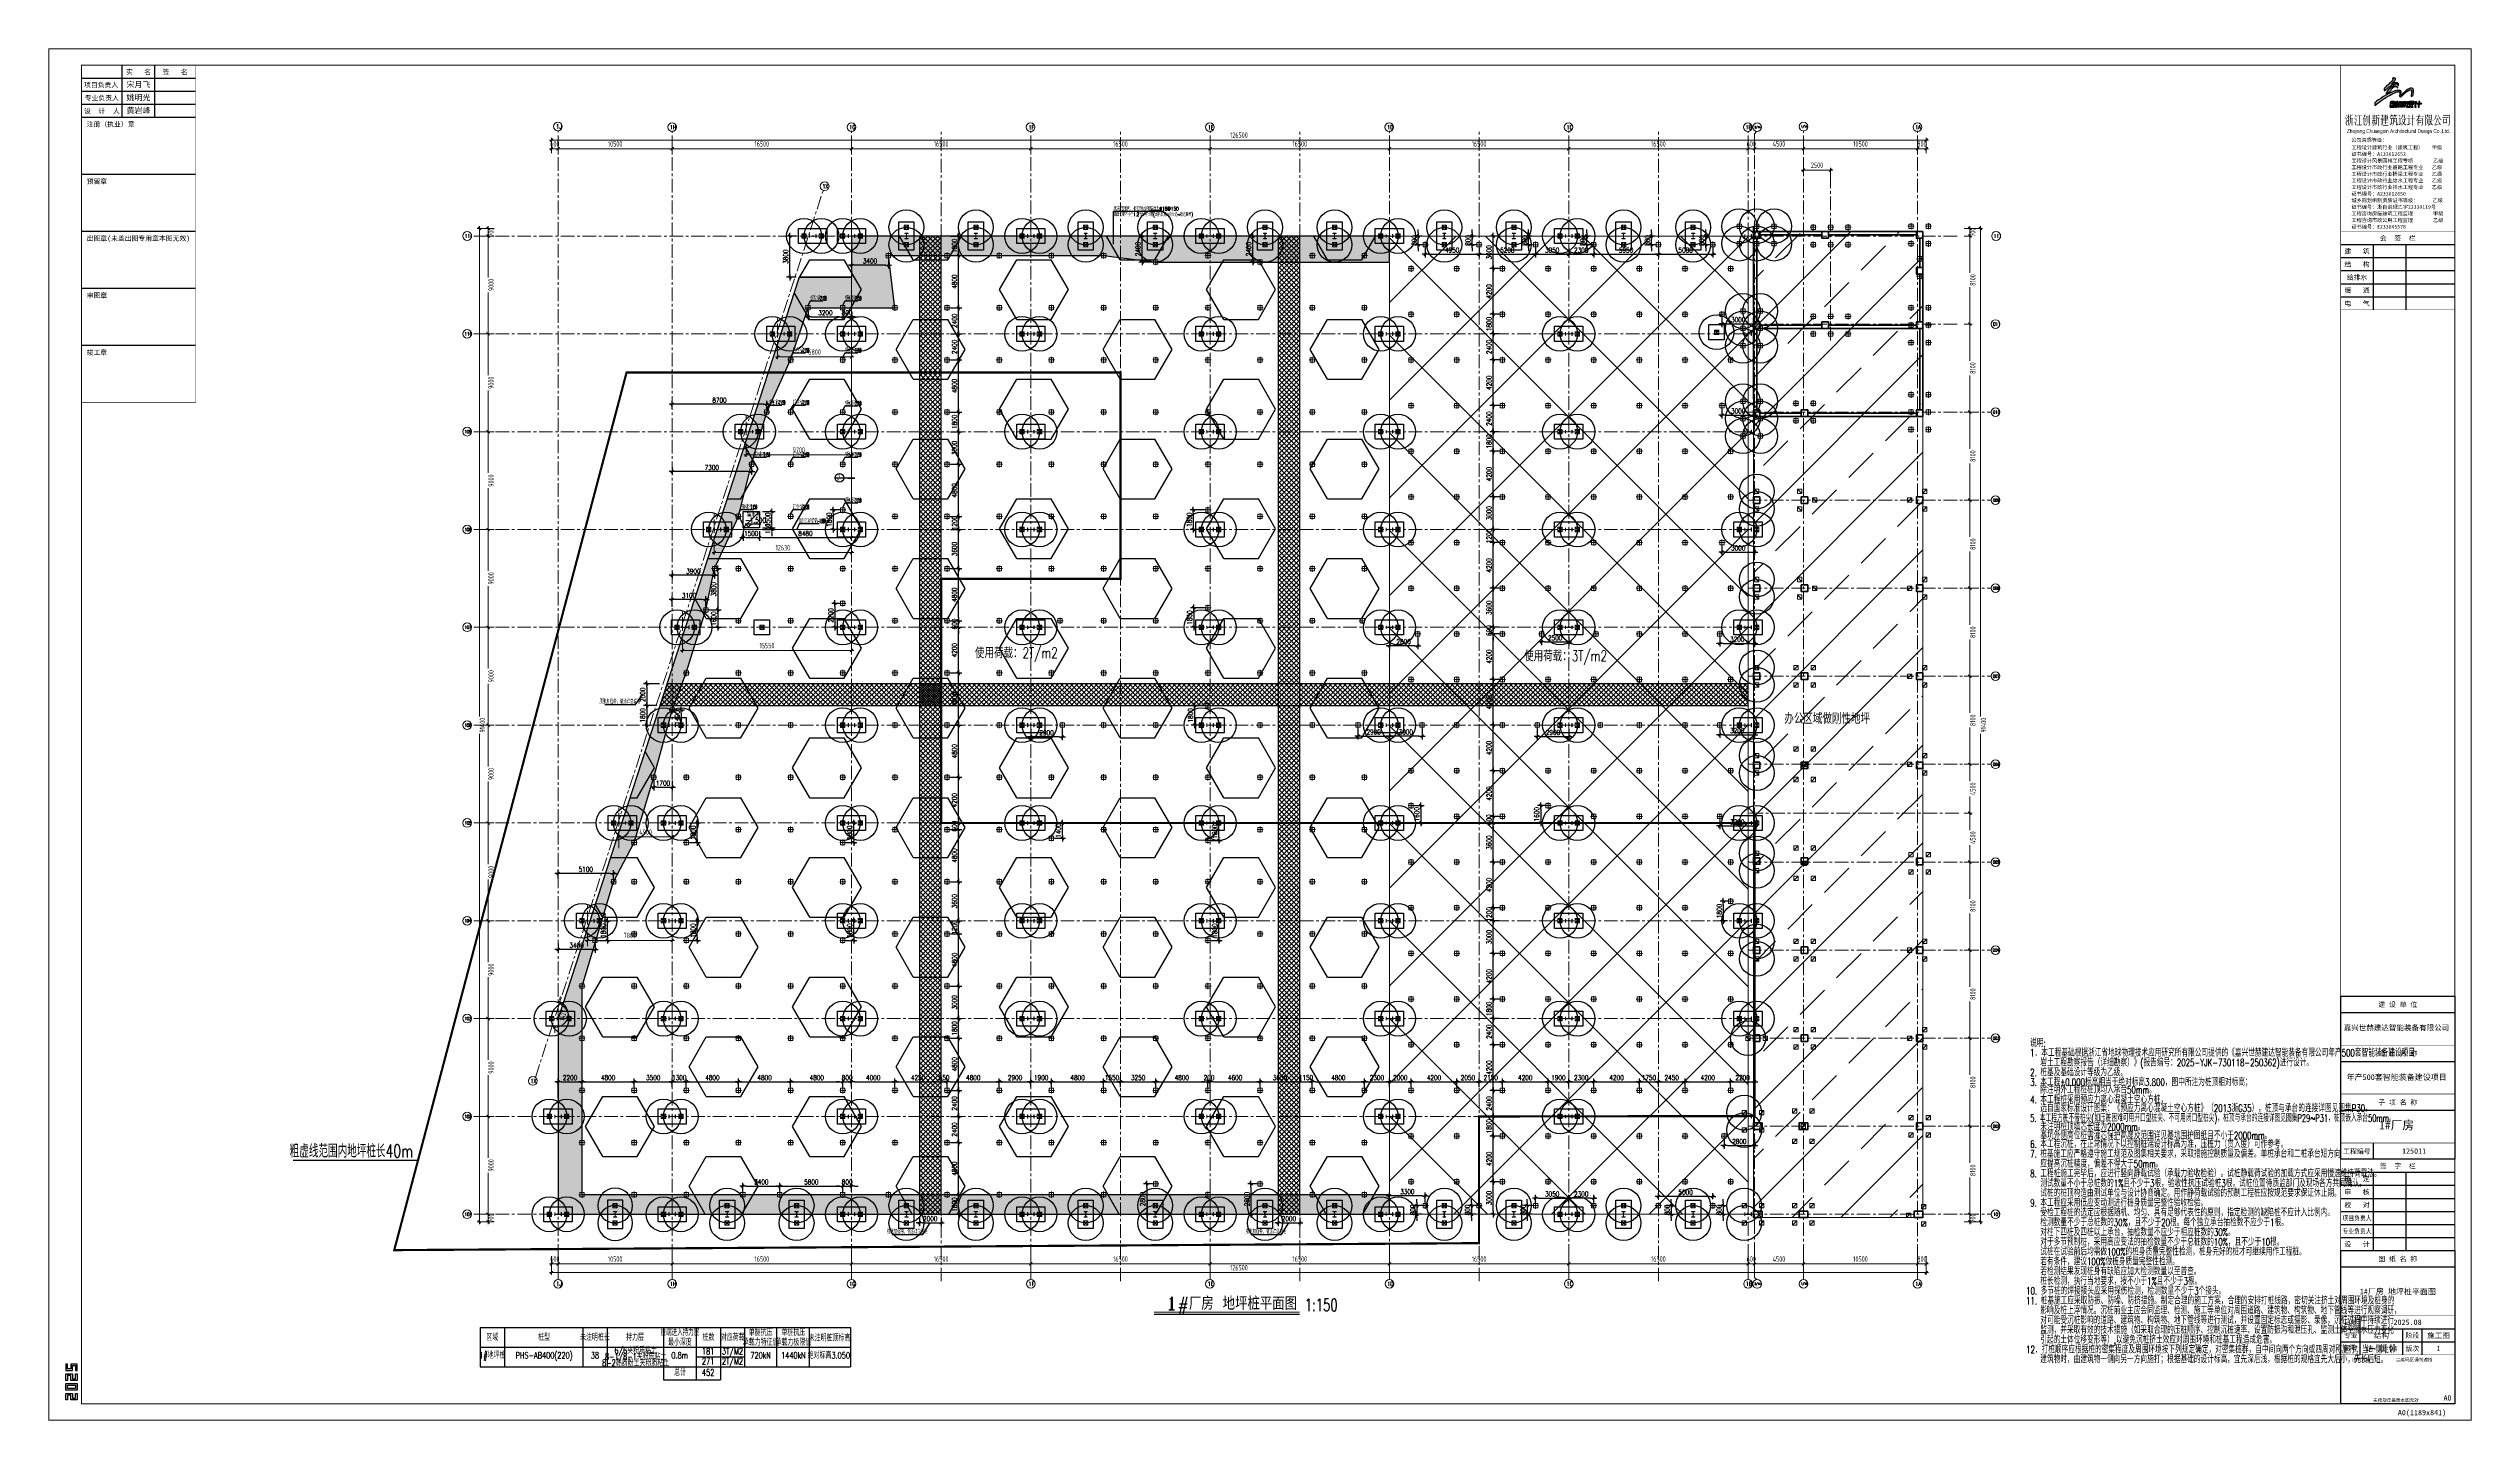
# Model space of a CAD drawing. Extents: x -1201378 to 2367219, y -619313 to 244905.
# Drawn here: x -555756 to -332781, y 118680 to 244905 of the extents above; entities that cross this region are included whole.
import ezdxf
from ezdxf.enums import TextEntityAlignment as Align

# ---------------------------------------------------------------- set-up
doc = ezdxf.new("R2010")
doc.units = 0
doc.header["$LTSCALE"] = 1000
doc.linetypes.add('CENTER', pattern=[2, 1.25, -0.25, 0.25, -0.25])
doc.linetypes.add('DASH', pattern=[0.35, 0.25, -0.1])
doc.layers.get('0').update_dxf_attribs({"linetype": 'CONTINUOUS'})
doc.layers.get('Defpoints').update_dxf_attribs({"linetype": 'CONTINUOUS'})
for name, color, linetype in [('0-cxFrame', 155, 'CONTINUOUS'), ('Hatch-一般填充', 252, 'CONTINUOUS'), ('qianming', 155, 'CONTINUOUS'), ('S-BG', 131, 'CONTINUOUS'), ('S-DIMZ', 115, 'CONTINUOUS'), ('S-DOTE1', 140, 'CENTER'), ('S-HATCH1-W', 252, 'CONTINUOUS'), ('S-HJD', 97, 'CONTINUOUS'), ('S-SGJ', 21, 'CONTINUOUS'), ('S-SS', 111, 'CONTINUOUS'), ('S-TEXT', 21, 'CONTINUOUS'), ('S-XXX', 241, 'CONTINUOUS'), ('建-文字', 7, 'CONTINUOUS')]:
    doc.layers.add(name, color=color, linetype=linetype)
for name, color, linetype, lineweight in [('0-cxText', 131, 'CONTINUOUS', 25), ('S-axis', 111, 'CONTINUOUS', 0), ('S-col', 2, 'CONTINUOUS', 0), ('S-ct', 2, 'CONTINUOUS', 0), ('S-dim', 81, 'CONTINUOUS', 0), ('S-dote', 5, 'CENTER', 0), ('S-zhuang', 1, 'CONTINUOUS', 0), ('砼墙', 3, 'CONTINUOUS', 35), ('砼柱', 2, 'CONTINUOUS', 35)]:
    doc.layers.add(name, color=color, linetype=linetype, lineweight=lineweight)
doc.styles.add('_TCH_AXIS', font='COMPLEX', dxfattribs={"bigfont": 'GBCBIG'})
doc.styles.add('cx_biaoti', font='')
doc.styles.add('cx_tuming', font='simhei.ttf')
doc.styles.add('cx_tuqian1', font='')
doc.styles.add('HZS', font='hzs.shx', dxfattribs={"width": 0.7, "bigfont": 'hztxt.shx'})
doc.styles.add('SS1', font='tj-romans1.shx', dxfattribs={"width": 0.7, "bigfont": 'tj-hztxt1.shx'})
doc.styles.add('TKZ1', font='tjromant.shx', dxfattribs={"width": 0.7, "bigfont": 'tjhts.shx'})
doc.styles.add('TSSD_Dimension', font='tssdeng.shx', dxfattribs={"width": 0.7, "bigfont": 'hztxt.shx'})
doc.styles.add('TSSD_Rein', font='tj-romans1.shx', dxfattribs={"width": 0.7, "bigfont": 'tj-hztxt.shx'})
doc.styles.add('图框宋体', font='', dxfattribs={"width": 0.75})
doc.styles.add('黑体', font='simhei.ttf', dxfattribs={"width": 0.8})
doc.styles.get('cx_biaoti').set_extended_font_data('SimSun')
doc.styles.get('cx_tuqian1').set_extended_font_data('SimSun')
doc.styles.get('图框宋体').set_extended_font_data('SimSun')
doc.dimstyles.new('S-150-ARCHI', dxfattribs={"dimscale": 150, "dimtxt": 3, "dimasz": 2, "dimexe": 2, "dimexo": 2, "dimgap": 1, "dimtad": 1, "dimdec": 0, "dimzin": 0, "dimdsep": 46, "dimtxsty": 'SS1', "dimblk1": 'TT', "dimblk2": 'TT', "dimsah": 1, "dimcen": 1, "dimclrd": 256, "dimclre": 256, "dimclrt": 256, "dimadec": 0, "dimazin": 0, "dimtfac": 1, "dimtdec": 0, "dimtix": 1, "dimtmove": 2, "dimatfit": 0, "dimldrblk": 'TT', "dimfxl": 2, "dimtolj": 1, "dimtzin": 0, "dimarcsym": 0})
doc.dimstyles.new('TSSD_200_200', dxfattribs={"dimtxt": 500, "dimasz": 200, "dimexe": 200, "dimexo": 500, "dimgap": 200, "dimtad": 1, "dimdec": 0, "dimzin": 0, "dimdsep": 46, "dimtxsty": 'TSSD_Dimension', "dimblk": 'ARCHTICK', "dimcen": 0, "dimdle": 200, "dimclrt": 7, "dimadec": 0, "dimazin": 0, "dimtfac": 1, "dimtdec": 0, "dimtix": 1, "dimtmove": 2, "dimatfit": 3, "dimfxl": 1, "dimtolj": 1, "dimtzin": 0, "dimarcsym": 0})

# ---------------------------------------------------------------- blocks, each defined once
blk = doc.blocks.new('zjcx_lan_huiqian(Dragon)')
for p, q in [((-7000, -800), (0, -800)), ((-5000, -800), (-5000, -4800)), ((-3000, -800), (-3000, -4800)), ((-7000, -1600), (0, -1600)), ((-7000, -2400), (0, -2400)), ((-7000, -3200), (0, -3200)), ((-7000, -4000), (0, -4000))]:
    blk.add_line(p, q)
at = {"const_width": 30}
blk.add_lwpolyline([(-7000, 0), (0, 0)], dxfattribs=at)
blk.add_lwpolyline([(-7000, 0), (0, 0), (0, -4800), (-7000, -4800)], close=True, dxfattribs=at)
at = {"style": 'cx_biaoti'}
for s, p in [('建   筑', (-6000, -1200)), ('会  签  栏', (-3500, -400)), ('结   构', (-6000, -2000)), ('给排水', (-6000, -2800)), ('暖   通', (-6000, -3600)), ('电   气', (-6000, -4400))]:
    blk.add_text(s, height=300, dxfattribs=at).set_placement(p, align=Align.MIDDLE)
blk = doc.blocks.new('T-汇签(Dragon)')
at = {"layer": '0-cxFrame'}
blk.add_blockref('zjcx_lan_huiqian(Dragon)', (0, 0), dxfattribs=at)
blk = doc.blocks.new('zjcx_logo(Dragon)')
h = blk.add_hatch(color=186)
h.dxf.hatch_style = 1
h.set_gradient(color1=(41, 22, 111), color2=(223, 33, 33), tint=1)
h.paths.add_polyline_path([(-1404, -619), (-1417, -787), (-1287, -689), (-1064, -520), (-959, -449), (-898, -408), (-824, -360), (-732, -300), (-599, -219), (-513, -170), (-403, -111), (-304, -62), (-225, -27), (-197, -14), (-154, 2), (-117, 16), (-91, 25), (-29, 43), (19, 53), (36, 55), (58, 56), (78, 54), (90, 53), (100, 49), (110, 44), (119, 36), (125, 28), (130, 18), (133, 7), (134, -3), (125, -83), (119, -131), (110, -192), (110, -205), (112, -214), (115, -223), (120, -231), (126, -238), (134, -244), (142, -249), (153, -252), (165, -253), (176, -253), (187, -250), (198, -246), (202, -243), (210, -238), (221, -231), (236, -220), (267, -190), (303, -155), (316, -143), (351, -110), (382, -81), (409, -57), (425, -43), (461, -12), (495, 15), (499, 19), (503, 23), (518, 34), (556, 63), (572, 76), (597, 92), (634, 116), (693, 149), (732, 164), (769, 173), (784, 174), (801, 173), (816, 167), (825, 161), (832, 154), (833, 153), (833, 153), (833, 153), (833, 152), (833, 152), (833, 152), (834, 152), (834, 152), (834, 152), (834, 152), (834, 152), (836, 149), (836, 148), (836, 148), (836, 148), (836, 148), (836, 148), (836, 148), (836, 148), (836, 148), (836, 148), (836, 148), (836, 148), (836, 148), (836, 148), (836, 148), (836, 148), (836, 148), (836, 148), (836, 148), (836, 148), (836, 148), (836, 148), (836, 148), (836, 148), (836, 148), (836, 148), (836, 148), (836, 148), (836, 148), (836, 148), (836, 148), (836, 148), (836, 148), (836, 148), (837, 146), (838, 145), (843, 135), (845, 125), (846, 115), (847, 97), (843, 51), (818, -247), (947, -187), (969, 117), (965, 165), (960, 186), (950, 206), (938, 224), (923, 239), (906, 252), (886, 262), (865, 268), (841, 272), (815, 272), (790, 270), (766, 264), (730, 252), (681, 230), (632, 204), (572, 164), (501, 111), (434, 55), (367, -6), (310, -62), (264, -108), (228, -146), (216, -158), (212, -162), (209, -164), (205, -166), (200, -168), (196, -168), (191, -168), (187, -167), (183, -165), (179, -162), (178, -160), (177, -157), (176, -155), (176, -152), (177, -147), (189, -90), (203, -18), (205, 16), (203, 49), (198, 66), (190, 83), (179, 97), (166, 110), (151, 120), (134, 127), (116, 131), (76, 136), (35, 137), (-5, 134), (-17, 132), (-18, 132), (-19, 132), (-20, 132), (-20, 132), (-20, 132), (-21, 132), (-79, 123), (-124, 113), (-142, 109), (-145, 108), (-146, 107), (-157, 105), (-175, 100), (-195, 94), (-288, 63), (-410, 12), (-556, -58), (-700, -135), (-882, -245), (-1049, -355), (-1175, -444), (-1234, -488), (-1299, -536), (-1360, -584), (-1398, -614)])
h.paths.add_polyline_path([(-712, -82), (-650, 50), (-573, 176), (-507, 252), (-431, 319), (-346, 375), (-294, 398), (-239, 412), (-183, 419), (-152, 418), (-120, 412), (-91, 400), (-64, 383), (-44, 364), (-29, 343), (-17, 319), (-9, 293), (-5, 267), (-14, 290), (-26, 311), (-43, 329), (-63, 344), (-81, 353), (-100, 358), (-120, 360), (-140, 359), (-188, 349), (-232, 330), (-297, 288), (-356, 237), (-404, 182), (-426, 154), (-449, 114), (-468, 80), (-489, 37)])
edge = h.paths.add_edge_path()
edge.add_line((-433, 632), (-455, 612))
edge.add_line((-455, 612), (-481, 589))
edge.add_line((-481, 589), (-598, 484))
edge.add_line((-598, 484), (-666, 424))
edge.add_line((-666, 424), (-728, 360))
edge.add_line((-728, 360), (-766, 320))
edge.add_line((-766, 320), (-807, 265))
edge.add_line((-807, 265), (-837, 203))
edge.add_line((-837, 203), (-840, 192))
edge.add_line((-840, 192), (-844, 172))
edge.add_line((-844, 172), (-844, 163))
edge.add_line((-844, 163), (-842, 155))
edge.add_line((-842, 155), (-838, 146))
edge.add_line((-838, 146), (-834, 141))
edge.add_line((-834, 141), (-828, 137))
edge.add_line((-828, 137), (-821, 134))
edge.add_line((-821, 134), (-814, 133))
edge.add_line((-814, 133), (-807, 133))
edge.add_line((-807, 133), (-800, 134))
edge.add_line((-800, 134), (-783, 142))
edge.add_line((-783, 142), (-768, 151))
edge.add_line((-768, 151), (-765, 153))
edge.add_line((-765, 153), (-763, 154))
edge.add_line((-763, 154), (-761, 156))
edge.add_line((-761, 156), (-756, 160))
edge.add_line((-756, 160), (-749, 166))
edge.add_line((-749, 166), (-747, 168))
edge.add_line((-747, 168), (-723, 190))
edge.add_line((-723, 190), (-674, 236))
edge.add_line((-674, 236), (-628, 278))
edge.add_line((-628, 278), (-598, 304))
edge.add_line((-598, 304), (-568, 326))
edge.add_line((-568, 326), (-534, 351))
edge.add_line((-534, 351), (-476, 390))
edge.add_line((-476, 390), (-408, 428))
edge.add_line((-408, 428), (-400, 433))
edge.add_line((-400, 433), (-346, 461))
edge.add_line((-346, 461), (-335, 466))
edge.add_line((-335, 466), (-290, 486))
edge.add_line((-290, 486), (-275, 492))
edge.add_line((-275, 492), (-259, 498))
edge.add_line((-259, 498), (-243, 504))
edge.add_line((-243, 504), (-210, 514))
edge.add_line((-210, 514), (-192, 519))
edge.add_line((-192, 519), (-168, 524))
edge.add_line((-168, 524), (-143, 530))
edge.add_line((-143, 530), (-100, 535))
edge.add_line((-100, 535), (-65, 533))
edge.add_line((-65, 533), (-30, 525))
edge.add_line((-30, 525), (-15, 517))
edge.add_line((-15, 517), (0, 506))
edge.add_line((0, 506), (12, 493))
edge.add_line((12, 493), (21, 477))
edge.add_line((21, 477), (27, 461))
edge.add_line((27, 461), (30, 442))
edge.add_line((30, 442), (29, 425))
edge.add_line((29, 425), (25, 407))
edge.add_line((25, 407), (32, 424))
edge.add_line((32, 424), (36, 434))
edge.add_line((36, 434), (42, 457))
edge.add_line((42, 457), (45, 468))
edge.add_line((45, 468), (49, 488))
edge.add_line((49, 488), (49, 507))
edge.add_line((49, 507), (46, 525))
edge.add_line((46, 525), (40, 543))
edge.add_line((40, 543), (31, 558))
edge.add_line((31, 558), (13, 575))
edge.add_line((13, 575), (-8, 588))
edge.add_line((-8, 588), (-31, 596))
edge.add_line((-31, 596), (-55, 600))
edge.add_line((-55, 600), (-96, 604))
edge.add_line((-96, 604), (-133, 602))
edge.add_line((-133, 602), (-160, 599))
edge.add_line((-160, 599), (-196, 593))
edge.add_line((-196, 593), (-237, 584))
edge.add_line((-237, 584), (-262, 576))
edge.add_line((-262, 576), (-288, 569))
edge.add_line((-288, 569), (-293, 567))
edge.add_line((-293, 567), (-299, 565))
edge.add_line((-299, 565), (-300, 564))
edge.add_line((-300, 564), (-301, 564))
edge.add_line((-301, 564), (-302, 564))
edge.add_line((-302, 564), (-303, 563))
edge.add_line((-303, 563), (-304, 563))
edge.add_line((-304, 563), (-305, 563))
edge.add_line((-305, 563), (-306, 562))
edge.add_line((-306, 562), (-307, 562))
edge.add_line((-307, 562), (-353, 545))
edge.add_line((-353, 545), (-407, 515))
edge.add_line((-407, 515), (-409, 514))
edge.add_line((-409, 514), (-408, 514))
edge.add_line((-408, 514), (-405, 517))
edge.add_line((-405, 517), (-402, 521))
edge.add_line((-402, 521), (-397, 525))
edge.add_line((-397, 525), (-392, 530))
edge.add_line((-392, 530), (-387, 535))
edge.add_line((-387, 535), (-381, 540))
edge.add_line((-381, 540), (-365, 553))
edge.add_line((-365, 553), (-347, 568))
edge.add_line((-347, 568), (-342, 572))
edge.add_line((-342, 572), (-330, 582))
edge.add_line((-330, 582), (-328, 585))
edge.add_line((-328, 585), (-324, 587))
edge.add_line((-324, 587), (-314, 597))
edge.add_line((-314, 597), (-279, 629))
edge.add_line((-279, 629), (-266, 641))
edge.add_line((-266, 641), (-254, 653))
edge.add_line((-254, 653), (-237, 669))
edge.add_line((-237, 669), (-216, 693))
edge.add_line((-216, 693), (-208, 702))
edge.add_line((-208, 702), (-204, 706))
edge.add_line((-204, 706), (-200, 711))
edge.add_line((-200, 711), (-191, 721))
edge.add_line((-191, 721), (-187, 727))
edge.add_line((-187, 727), (-184, 731))
edge.add_line((-184, 731), (-183, 733))
edge.add_line((-183, 733), (-178, 741))
edge.add_line((-178, 741), (-167, 755))
edge.add_line((-167, 755), (-153, 782))
edge.add_line((-153, 782), (-143, 812))
edge.add_line((-143, 812), (-143, 824))
edge.add_line((-143, 824), (-143, 826))
edge.add_line((-143, 826), (-145, 840))
edge.add_line((-145, 840), (-150, 853))
edge.add_line((-150, 853), (-158, 865))
edge.add_line((-158, 865), (-167, 876))
edge.add_line((-167, 876), (-178, 885))
edge.add_line((-178, 885), (-191, 891))
edge.add_line((-191, 891), (-213, 897))
edge.add_line((-213, 897), (-236, 899))
edge.add_line((-236, 899), (-259, 896))
edge.add_line((-259, 896), (-281, 889))
edge.add_line((-281, 889), (-300, 878))
edge.add_line((-300, 878), (-316, 864))
edge.add_line((-316, 864), (-331, 847))
edge.add_arc((-322, 816), 32.5, -21.48581, 105.47079, ccw=False)
edge.add_line((-292, 804), (-299, 785))
edge.add_line((-299, 785), (-315, 761))
edge.add_line((-315, 761), (-326, 745))
edge.add_line((-326, 745), (-342, 725))
edge.add_line((-342, 725), (-370, 695))
edge.add_line((-370, 695), (-393, 670))
edge.add_line((-393, 670), (-419, 645))
edge.add_line((-419, 645), (-433, 632))
h = blk.add_hatch(color=186)
h.dxf.hatch_style = 1
h.set_gradient(color1=(41, 22, 111), color2=(223, 33, 33), tint=1)
edge = h.paths.add_edge_path()
edge.add_line((-372, -565), (-315, -565))
edge.add_arc((-314, -577), 11.4, 18.89554, 94.3928, ccw=False)
edge.add_line((-303, -573), (-294, -620))
edge.add_line((-294, -620), (-290, -626))
edge.add_line((-290, -626), (-220, -626))
edge.add_arc((-224, -618), 9.49, 295.11011, 372.93383)
edge.add_line((-214, -615), (-222, -572))
edge.add_arc((-256, -574), 34.6, 4.17607, 68.3146)
edge.add_line((-244, -542), (-415, -542))
edge.add_arc((-399, -587), 47.9, 108.85314, 147.56181)
edge.add_line((-440, -562), (-469, -626))
edge.add_line((-469, -626), (-410, -626))
edge.add_line((-410, -626), (-387, -578))
edge.add_arc((-362, -592), 28.7, 111.26087, 151.54855, ccw=False)
edge = h.paths.add_edge_path()
edge.add_line((-470, -897), (-250, -897))
edge.add_line((-250, -897), (-248, -898))
edge.add_line((-248, -898), (-251, -883))
edge.add_line((-251, -883), (-413, -880))
edge.add_arc((-410, -866), 15, 169.35312, 256.08138, ccw=False)
edge.add_line((-424, -863), (-397, -657))
edge.add_line((-397, -657), (-389, -656))
edge.add_line((-389, -656), (-388, -655))
edge.add_line((-388, -655), (-313, -655))
edge.add_line((-313, -655), (-306, -658))
edge.add_arc((-311, -663), 7.51, -26.96741, 47.97447, ccw=False)
edge.add_line((-304, -667), (-321, -791))
edge.add_arc((-341, -791), 20.6, -81.28941, 0.26939, ccw=False)
edge.add_line((-338, -811), (-369, -813))
edge.add_line((-369, -813), (-376, -814))
edge.add_line((-376, -814), (-377, -827))
edge.add_arc((-361, -818), 18.3, 211.08496, 248.62588)
edge.add_line((-368, -835), (-292, -835))
edge.add_line((-292, -835), (-277, -832))
edge.add_arc((-290, -784), 50, 285.32037, 358.76459)
edge.add_line((-240, -785), (-221, -647))
edge.add_arc((-233, -648), 11.5, 3.51941, 31.54666)
edge.add_line((-223, -642), (-232, -640))
edge.add_line((-232, -640), (-449, -640))
edge.add_line((-449, -640), (-459, -643))
edge.add_line((-459, -643), (-488, -861))
edge.add_arc((-452, -866), 36.4, 172.51878, 238.5972)
edge = h.paths.add_edge_path()
edge.add_arc((-139, -559), 28, -5.27218, 20.95173, ccw=False)
edge.add_line((-112, -562), (-150, -847))
edge.add_line((-150, -847), (-160, -850))
edge.add_line((-160, -850), (-199, -850))
edge.add_arc((-196, -838), 12.1, 157.53823, 259.66789, ccw=False)
edge.add_line((-208, -833), (-169, -548))
edge.add_line((-169, -548), (-161, -545))
edge.add_line((-161, -545), (-119, -545))
edge.add_arc((-119, -552), 6.79, 24.25811, 86.73561, ccw=False)
edge = h.paths.add_edge_path()
edge.add_line((-194, -898), (-68, -898))
edge.add_line((-68, -898), (-62, -895))
edge.add_arc((-109, -838), 73.5, 309.69803, 351.80871)
edge.add_line((-36, -849), (4, -545))
edge.add_arc((-1, -544), 4.63, 347.67082, 409.41767)
edge.add_arc((-9, -558), 20.6, 56.68372, 79.18321)
edge.add_line((-5, -538), (-52, -538))
edge.add_arc((-51, -554), 16.4, 91.33263, 127.03986)
edge.add_arc((-58, -544), 4.85, 133.80873, 168.49542)
edge.add_line((-63, -543), (-103, -854))
edge.add_arc((-129, -854), 25.6, 303.0211, 359.8084, ccw=False)
edge.add_line((-115, -875), (-128, -879))
edge.add_line((-128, -879), (-193, -880))
edge.add_arc((-180, -890), 16.3, 142.79141, 207.15487)
edge = h.paths.add_edge_path()
edge.add_line((123, -557), (128, -541))
edge.add_line((128, -541), (137, -538))
edge.add_line((137, -538), (187, -538))
edge.add_arc((183, -552), 14.7, -28.0414, 74.43788, ccw=False)
edge.add_line((196, -559), (269, -562))
edge.add_arc((254, -570), 17.2, -7.1686, 26.38917, ccw=False)
edge.add_line((271, -572), (268, -579))
edge.add_line((268, -579), (266, -581))
edge.add_line((266, -581), (256, -581))
edge.add_line((256, -581), (254, -580))
edge.add_line((254, -580), (112, -581))
edge.add_line((112, -581), (110, -580))
edge.add_line((110, -580), (53, -580))
edge.add_line((53, -580), (52, -581))
edge.add_line((52, -581), (44, -581))
edge.add_line((44, -581), (43, -575))
edge.add_line((43, -575), (45, -563))
edge.add_line((45, -563), (115, -559))
edge.add_line((115, -559), (123, -557))
edge = h.paths.add_edge_path()
edge.add_arc((58, -751), 5.69, 2.93572, 38.52856, ccw=False)
edge.add_line((64, -751), (38, -896))
edge.add_line((38, -896), (38, -898))
edge.add_line((38, -898), (1, -898))
edge.add_line((1, -898), (-5, -898))
edge.add_arc((-50, -872), 51.3, 330.03006, 356.64264)
edge.add_line((2, -875), (25, -747))
edge.add_line((25, -747), (31, -745))
edge.add_line((31, -745), (58, -745))
edge.add_arc((53, -760), 15.8, 50.02603, 70.05817, ccw=False)
edge = h.paths.add_edge_path()
edge.add_line((55, -592), (62, -592))
edge.add_line((62, -592), (64, -593))
edge.add_line((64, -593), (101, -593))
edge.add_line((101, -593), (103, -592))
edge.add_line((103, -592), (110, -592))
edge.add_line((110, -592), (111, -598))
edge.add_line((111, -598), (113, -625))
edge.add_line((113, -625), (115, -638))
edge.add_line((115, -638), (176, -638))
edge.add_line((176, -638), (191, -592))
edge.add_line((191, -592), (200, -592))
edge.add_line((200, -592), (202, -593))
edge.add_line((202, -593), (248, -593))
edge.add_line((248, -593), (250, -592))
edge.add_line((250, -592), (255, -592))
edge.add_line((255, -592), (255, -595))
edge.add_line((255, -595), (246, -624))
edge.add_arc((256, -631), 11.5, 145.89681, 210.54086)
edge.add_arc((241, -691), 54.6, 66.73558, 84.76006, ccw=False)
edge.add_line((262, -641), (265, -647))
edge.add_arc((256, -649), 9.23, -85.53143, 13.00027, ccw=False)
edge.add_line((257, -658), (190, -660))
edge.add_line((190, -660), (186, -661))
edge.add_line((186, -661), (179, -697))
edge.add_arc((185, -696), 5.99, 186.91758, 264.62619)
edge.add_line((185, -702), (247, -703))
edge.add_arc((244, -714), 10.7, -46.02948, 74.10965, ccw=False)
edge.add_line((251, -721), (176, -724))
edge.add_line((176, -724), (159, -856))
edge.add_arc((103, -853), 56.4, 306.87915, 356.89777, ccw=False)
edge.add_line((137, -898), (56, -898))
edge.add_line((56, -898), (62, -878))
edge.add_line((62, -878), (64, -875))
edge.add_line((64, -875), (68, -873))
edge.add_line((68, -873), (77, -871))
edge.add_arc((78, -862), 9.14, 264.56776, 365.34397)
edge.add_line((87, -862), (104, -737))
edge.add_arc((94, -733), 10.7, 338.74451, 444.00887)
edge.add_line((96, -723), (25, -721))
edge.add_arc((34, -713), 12.2, 144.53162, 222.72258, ccw=False)
edge.add_arc((31, -714), 11.1, 84.06289, 130.83249, ccw=False)
edge.add_line((32, -703), (101, -702))
edge.add_line((101, -702), (107, -700))
edge.add_line((107, -700), (108, -700))
edge.add_line((108, -700), (113, -668))
edge.add_arc((107, -667), 7.02, 352.00278, 443.61958)
edge.add_line((107, -660), (37, -658))
edge.add_line((37, -658), (31, -656))
edge.add_arc((38, -649), 10.4, 80.08641, 222.41124, ccw=False)
edge.add_line((40, -639), (53, -638))
edge.add_line((53, -638), (53, -593))
edge.add_line((53, -593), (55, -593))
edge.add_line((55, -593), (55, -592))
edge = h.paths.add_edge_path()
edge.add_arc((228, -755), 10.9, -17.78151, 70.61556, ccw=False)
edge.add_line((239, -758), (228, -882))
edge.add_arc((273, -888), 45.2, 172.96333, 192.65476)
edge.add_line((229, -898), (178, -898))
edge.add_arc((127, -876), 54.9, 336.98391, 358.70886)
edge.add_line((182, -877), (194, -749))
edge.add_line((194, -749), (194, -747))
edge.add_line((194, -747), (200, -745))
edge.add_line((200, -745), (232, -745))
edge = h.paths.add_edge_path()
edge.add_line((503, -561), (496, -562))
edge.add_line((496, -562), (368, -564))
edge.add_arc((370, -571), 7.29, 105.68479, 178.6651)
edge.add_line((363, -571), (358, -616))
edge.add_line((358, -616), (358, -620))
edge.add_arc((361, -620), 2.85, 189.50087, 274.16637)
edge.add_line((361, -622), (490, -624))
edge.add_line((490, -624), (495, -626))
edge.add_arc((483, -634), 14.3, -39.41692, 35.58773, ccw=False)
edge.add_line((494, -643), (469, -648))
edge.add_line((469, -648), (434, -898))
edge.add_line((434, -898), (377, -898))
edge.add_arc((381, -894), 4.94, 183.46145, 225.75062, ccw=False)
edge.add_line((376, -894), (407, -653))
edge.add_arc((399, -653), 7.96, 2.1679, 44.2283)
edge.add_line((405, -648), (403, -646))
edge.add_line((403, -646), (358, -646))
edge.add_arc((362, -656), 11.3, 112.7163, 146.72014)
edge.add_line((353, -650), (320, -863))
edge.add_arc((237, -848), 84.4, 323.85528, 349.57772, ccw=False)
edge.add_line((305, -898), (239, -898))
edge.add_line((239, -898), (245, -877))
edge.add_line((245, -877), (246, -874))
edge.add_arc((256, -885), 15, 97.81362, 133.86818, ccw=False)
edge.add_line((254, -870), (300, -546))
edge.add_arc((309, -554), 12.1, 90.94326, 137.95811, ccw=False)
edge.add_line((309, -542), (497, -542))
edge.add_arc((495, -553), 11.3, -43.69979, 78.83388, ccw=False)
edge = h.paths.add_edge_path()
edge.add_line((649, -544), (651, -578))
edge.add_arc((640, -580), 11.7, -74.28193, 11.70387, ccw=False)
edge.add_line((643, -592), (580, -591))
edge.add_arc((581, -581), 10.1, 232.28685, 262.06195, ccw=False)
edge.add_arc((578, -585), 5.08, 189.86821, 228.06029, ccw=False)
edge.add_line((573, -586), (570, -554))
edge.add_arc((591, -554), 20.3, 128.18902, 179.8773, ccw=False)
edge.add_line((578, -538), (642, -538))
edge.add_arc((641, -547), 9.1, 19.52522, 83.24008, ccw=False)
edge = h.paths.add_edge_path()
edge.add_line((534, -628), (565, -630))
edge.add_arc((561, -639), 9.9, 14.99273, 68.78885, ccw=False)
edge.add_line((571, -637), (541, -863))
edge.add_line((541, -863), (541, -886))
edge.add_line((541, -886), (550, -898))
edge.add_line((550, -898), (641, -898))
edge.add_line((641, -898), (641, -884))
edge.add_arc((634, -883), 7.15, 350.15546, 442.57553)
edge.add_line((635, -876), (610, -875))
edge.add_line((610, -875), (608, -868))
edge.add_line((608, -868), (641, -623))
edge.add_arc((631, -618), 10.8, 331.57994, 426.36661)
edge.add_line((635, -608), (535, -608))
edge.add_line((535, -608), (526, -614))
edge.add_arc((536, -618), 10.6, 159.68796, 260.66864)
edge = h.paths.add_edge_path()
edge.add_arc((693, -601), 15.8, -85.86686, 11.69545, ccw=False)
edge.add_arc((695, -623), 6.69, 101.3793, 192.92077)
edge.add_arc((615, -625), 73.2, -11.18403, 0.554, ccw=False)
edge.add_arc((698, -637), 10.9, 194.31907, 249.68762)
edge.add_line((694, -647), (728, -647))
edge.add_arc((725, -603), 44.5, 273.23858, 353.69691)
edge.add_line((770, -607), (772, -587))
edge.add_line((772, -587), (776, -566))
edge.add_line((776, -566), (908, -566))
edge.add_line((908, -566), (910, -574))
edge.add_line((910, -574), (905, -620))
edge.add_arc((959, -606), 55.9, 194.85061, 207.61208)
edge.add_line((910, -632), (912, -635))
edge.add_arc((954, -581), 68.1, 232.01246, 255.28682)
edge.add_line((937, -647), (979, -647))
edge.add_arc((978, -635), 12.3, 273.58089, 308.49109)
edge.add_arc((965, -631), 25.2, 327.87798, 381.88684)
edge.add_arc((973, -630), 17.2, 28.11813, 70.13193)
edge.add_arc((1049, -599), 71.8, 164.51198, 191.90234, ccw=False)
edge.add_line((980, -580), (983, -557))
edge.add_line((983, -557), (982, -550))
edge.add_line((982, -550), (979, -544))
edge.add_line((979, -544), (721, -544))
edge.add_arc((725, -554), 10.6, 109.95804, 166.92412)
edge.add_line((714, -551), (708, -598))
edge = h.paths.add_edge_path()
edge.add_line((1146, -544), (1148, -578))
edge.add_arc((1137, -581), 11.7, -74.28193, 11.70387, ccw=False)
edge.add_line((1140, -592), (1077, -591))
edge.add_arc((1078, -581), 10.1, 232.28685, 262.06195, ccw=False)
edge.add_arc((1075, -585), 5.08, 189.86821, 228.06029, ccw=False)
edge.add_line((1070, -586), (1067, -554))
edge.add_arc((1088, -554), 20.3, 128.18902, 179.8773, ccw=False)
edge.add_line((1075, -538), (1139, -538))
edge.add_arc((1137, -547), 9.1, 19.52522, 83.24008, ccw=False)
edge = h.paths.add_edge_path()
edge.add_line((1031, -629), (1062, -630))
edge.add_arc((1058, -640), 9.9, 14.99273, 68.78885, ccw=False)
edge.add_line((1068, -637), (1038, -863))
edge.add_line((1038, -863), (1038, -886))
edge.add_line((1038, -886), (1047, -898))
edge.add_line((1047, -898), (1138, -898))
edge.add_line((1138, -898), (1138, -885))
edge.add_arc((1131, -883), 7.15, 350.15546, 442.57553)
edge.add_line((1132, -876), (1107, -876))
edge.add_line((1107, -876), (1105, -868))
edge.add_line((1105, -868), (1137, -624))
edge.add_arc((1128, -618), 10.8, 331.57994, 426.36661)
edge.add_line((1132, -609), (1032, -609))
edge.add_line((1032, -609), (1023, -615))
edge.add_arc((1033, -618), 10.6, 159.68796, 260.66864)
edge = h.paths.add_edge_path()
edge.add_line((1181, -682), (1274, -684))
edge.add_arc((1268, -691), 9.1, 10.6545, 49.67894, ccw=False)
edge.add_line((1277, -689), (1250, -895))
edge.add_line((1250, -895), (1252, -896))
edge.add_line((1252, -896), (1252, -898))
edge.add_line((1252, -898), (1312, -898))
edge.add_line((1312, -898), (1313, -892))
edge.add_line((1313, -892), (1340, -689))
edge.add_line((1340, -689), (1341, -685))
edge.add_line((1341, -685), (1464, -684))
edge.add_arc((1447, -671), 21.2, 322.14414, 390.61106)
edge.add_line((1465, -661), (1352, -661))
edge.add_line((1352, -661), (1343, -655))
edge.add_line((1343, -655), (1358, -550))
edge.add_arc((1349, -548), 8.68, 346.76013, 438.30399)
edge.add_line((1351, -539), (1304, -539))
edge.add_arc((1305, -546), 6.98, 97.51297, 154.6127)
edge.add_line((1299, -543), (1285, -647))
edge.add_arc((1270, -645), 14.6, 274.64509, 354.62105, ccw=False)
edge.add_line((1271, -660), (1180, -661))
edge.add_arc((1182, -672), 10.8, 104.43576, 265.29365)
edge = h.paths.add_edge_path()
edge.add_arc((875, -684), 106, 357.44715, 369.99523)
edge.add_arc((973, -667), 6.36, 14.46934, 89.99572)
edge.add_line((973, -661), (694, -661))
edge.add_line((694, -661), (687, -663))
edge.add_line((687, -663), (685, -667))
edge.add_line((685, -667), (686, -680))
edge.add_line((686, -680), (902, -680))
edge.add_arc((903, -683), 3.29, 32.90594, 94.76591, ccw=False)
edge.add_line((905, -682), (893, -694))
edge.add_line((893, -694), (825, -750))
edge.add_line((825, -750), (816, -758))
edge.add_line((816, -758), (808, -752))
edge.add_line((808, -752), (767, -711))
edge.add_line((767, -711), (760, -710))
edge.add_line((760, -710), (695, -708))
edge.add_line((695, -708), (690, -708))
edge.add_line((690, -708), (683, -709))
edge.add_line((683, -709), (768, -795))
edge.add_arc((765, -801), 7, -76.02363, 62.4248, ccw=False)
edge.add_line((766, -808), (666, -898))
edge.add_line((666, -898), (752, -897))
edge.add_line((752, -897), (809, -847))
edge.add_line((809, -847), (847, -887))
edge.add_arc((820, -919), 41.8, 31.51695, 49.64377, ccw=False)
edge.add_line((856, -897), (941, -898))
edge.add_line((941, -898), (854, -803))
edge.add_line((854, -803), (971, -707))
edge.add_line((971, -707), (980, -689))
edge = h.paths.add_edge_path(flags=17)
edge.add_line((816, -757), (817, -757))
edge.add_arc((947, -683), 33.5, 314.94454, 350.31038)
blk.add_line((816, -757), (817, -757))
for points in [[(-1404, -619), (-1417, -787), (-1287, -689), (-1064, -520), (-959, -449), (-898, -408), (-824, -360), (-732, -300), (-599, -219), (-513, -170), (-403, -111), (-304, -62), (-225, -27), (-197, -14), (-154, 2), (-117, 16), (-91, 25), (-29, 43), (19, 53), (36, 55), (58, 56), (78, 54), (90, 53), (100, 49), (110, 44), (119, 36), (125, 28), (130, 18), (133, 7), (134, -3), (125, -83), (119, -131), (110, -192), (110, -205), (112, -214), (115, -223), (120, -231), (126, -238), (134, -244), (142, -249), (153, -252), (165, -253), (176, -253), (187, -250), (198, -246), (202, -243), (210, -238), (221, -231), (236, -220), (267, -190), (303, -155), (316, -143), (351, -110), (382, -81), (409, -57), (425, -43), (461, -12), (495, 15), (499, 19), (503, 23), (518, 34), (556, 63), (572, 76), (597, 92), (634, 116), (693, 149), (732, 164), (769, 173), (784, 174), (801, 173), (816, 167), (825, 161), (832, 154), (833, 153), (833, 153), (833, 153), (833, 152), (833, 152), (833, 152), (834, 152), (834, 152), (834, 152), (834, 152), (834, 152), (836, 149), (836, 148), (836, 148), (836, 148), (836, 148), (836, 148), (836, 148), (836, 148), (836, 148), (836, 148), (836, 148), (836, 148), (836, 148), (836, 148), (836, 148), (836, 148), (836, 148), (836, 148), (836, 148), (836, 148), (836, 148), (836, 148), (836, 148), (836, 148), (836, 148), (836, 148), (836, 148), (836, 148), (836, 148), (836, 148), (836, 148), (836, 148), (836, 148), (836, 148), (837, 146), (838, 145), (843, 135), (845, 125), (846, 115), (847, 97), (843, 51), (818, -247), (947, -187), (969, 117), (965, 165), (960, 186), (950, 206), (938, 224), (923, 239), (906, 252), (886, 262), (865, 268), (841, 272), (815, 272), (790, 270), (766, 264), (730, 252), (681, 230), (632, 204), (572, 164), (501, 111), (434, 55), (367, -6), (310, -62), (264, -108), (228, -146), (216, -158), (212, -162), (209, -164), (205, -166), (200, -168), (196, -168), (191, -168), (187, -167), (183, -165), (179, -162), (178, -160), (177, -157), (176, -155), (176, -152), (177, -147), (189, -90), (203, -18), (205, 16), (203, 49), (198, 66), (190, 83), (179, 97), (166, 110), (151, 120), (134, 127), (116, 131), (76, 136), (35, 137), (-5, 134), (-17, 132), (-18, 132), (-19, 132), (-20, 132), (-20, 132), (-20, 132), (-21, 132), (-79, 123), (-124, 113), (-142, 109), (-145, 108), (-146, 107), (-157, 105), (-175, 100), (-195, 94), (-288, 63), (-410, 12), (-556, -58), (-700, -135), (-882, -245), (-1049, -355), (-1175, -444), (-1234, -488), (-1299, -536), (-1360, -584), (-1398, -614), (-1404, -619), (-1404, -619)], [(-1404, -619), (-1417, -787), (-1287, -689), (-1064, -520), (-959, -449), (-898, -408), (-824, -360), (-732, -300), (-599, -219), (-513, -170), (-403, -111), (-304, -62), (-225, -27), (-197, -14), (-154, 2), (-117, 16), (-91, 25), (-29, 43), (19, 53), (36, 55), (58, 56), (78, 54), (90, 53), (100, 49), (110, 44), (119, 36), (125, 28), (130, 18), (133, 7), (134, -3), (125, -83), (119, -131), (110, -192), (110, -205), (112, -214), (115, -223), (120, -231), (126, -238), (134, -244), (142, -249), (153, -252), (165, -253), (176, -253), (187, -250), (198, -246), (202, -243), (210, -238), (221, -231), (236, -220), (267, -190), (303, -155), (316, -143), (351, -110), (382, -81), (409, -57), (425, -43), (461, -12), (495, 15), (499, 19), (503, 23), (518, 34), (556, 63), (572, 76), (597, 92), (634, 116), (693, 149), (732, 164), (769, 173), (784, 174), (801, 173), (816, 167), (825, 161), (832, 154), (833, 153), (833, 153), (833, 153), (833, 152), (833, 152), (833, 152), (834, 152), (834, 152), (834, 152), (834, 152), (834, 152), (836, 149), (836, 148), (836, 148), (836, 148), (836, 148), (836, 148), (836, 148), (836, 148), (836, 148), (836, 148), (836, 148), (836, 148), (836, 148), (836, 148), (836, 148), (836, 148), (836, 148), (836, 148), (836, 148), (836, 148), (836, 148), (836, 148), (836, 148), (836, 148), (836, 148), (836, 148), (836, 148), (836, 148), (836, 148), (836, 148), (836, 148), (836, 148), (836, 148), (836, 148), (837, 146), (838, 145), (843, 135), (845, 125), (846, 115), (847, 97), (843, 51), (818, -247), (947, -187), (969, 117), (965, 165), (960, 186), (950, 206), (938, 224), (923, 239), (906, 252), (886, 262), (865, 268), (841, 272), (815, 272), (790, 270), (766, 264), (730, 252), (681, 230), (632, 204), (572, 164), (501, 111), (434, 55), (367, -6), (310, -62), (264, -108), (228, -146), (216, -158), (212, -162), (209, -164), (205, -166), (200, -168), (196, -168), (191, -168), (187, -167), (183, -165), (179, -162), (178, -160), (177, -157), (176, -155), (176, -152), (177, -147), (189, -90), (203, -18), (205, 16), (203, 49), (198, 66), (190, 83), (179, 97), (166, 110), (151, 120), (134, 127), (116, 131), (76, 136), (35, 137), (-5, 134), (-17, 132), (-18, 132), (-19, 132), (-20, 132), (-20, 132), (-20, 132), (-21, 132), (-79, 123), (-124, 113), (-142, 109), (-145, 108), (-146, 107), (-157, 105), (-175, 100), (-195, 94), (-288, 63), (-410, 12), (-556, -58), (-700, -135), (-882, -245), (-1049, -355), (-1175, -444), (-1234, -488), (-1299, -536), (-1360, -584), (-1398, -614), (-1404, -619), (-1404, -619)], [(-433, 632), (-455, 612), (-481, 589), (-598, 484), (-666, 424), (-728, 360), (-766, 320), (-807, 265), (-837, 203), (-840, 192), (-844, 172), (-844, 163), (-842, 155), (-838, 146), (-834, 141), (-828, 137), (-821, 134), (-814, 133), (-807, 133), (-800, 134), (-783, 142), (-768, 151), (-765, 153), (-763, 154), (-761, 156), (-756, 160), (-749, 166), (-747, 168), (-723, 190), (-674, 236), (-628, 278), (-598, 304), (-568, 326), (-534, 351), (-476, 390), (-408, 428), (-400, 433), (-346, 461), (-335, 466), (-290, 486), (-275, 492), (-259, 498), (-243, 504), (-210, 514), (-192, 519), (-168, 524), (-143, 530), (-100, 535), (-65, 533), (-30, 525), (-15, 517), (0, 506), (12, 493), (21, 477), (27, 461), (30, 442), (29, 425), (25, 407), (32, 424), (36, 434), (42, 457), (45, 468), (49, 488), (49, 507), (46, 525), (40, 543), (31, 558), (13, 575), (-8, 588), (-31, 596), (-55, 600), (-96, 604), (-133, 602), (-160, 599), (-196, 593), (-237, 584), (-262, 576), (-288, 569), (-293, 567), (-299, 565), (-300, 564), (-301, 564), (-302, 564), (-303, 563), (-304, 563), (-305, 563), (-306, 562), (-307, 562), (-353, 545), (-407, 515), (-409, 514), (-408, 514), (-405, 517), (-402, 521), (-397, 525), (-392, 530), (-387, 535), (-381, 540), (-365, 553), (-347, 568), (-342, 572), (-330, 582), (-328, 585), (-324, 587), (-314, 597), (-279, 629), (-266, 641), (-254, 653), (-237, 669), (-216, 693), (-208, 702), (-204, 706), (-200, 711), (-191, 721), (-187, 727), (-184, 731), (-183, 733), (-178, 741), (-167, 755), (-153, 782), (-143, 812), (-143, 824), (-143, 826), (-145, 840), (-150, 853), (-158, 865), (-167, 876), (-178, 885), (-191, 891), (-213, 897), (-236, 899), (-259, 896), (-281, 889), (-300, 878), (-316, 864), (-331, 847)], [(-433, 632), (-455, 612), (-481, 589), (-598, 484), (-666, 424), (-728, 360), (-766, 320), (-807, 265), (-837, 203), (-840, 192), (-844, 172), (-844, 163), (-842, 155), (-838, 146), (-834, 141), (-828, 137), (-821, 134), (-814, 133), (-807, 133), (-800, 134), (-783, 142), (-768, 151), (-765, 153), (-763, 154), (-761, 156), (-756, 160), (-749, 166), (-747, 168), (-723, 190), (-674, 236), (-628, 278), (-598, 304), (-568, 326), (-534, 351), (-476, 390), (-408, 428), (-400, 433), (-346, 461), (-335, 466), (-290, 486), (-275, 492), (-259, 498), (-243, 504), (-210, 514), (-192, 519), (-168, 524), (-143, 530), (-100, 535), (-65, 533), (-30, 525), (-15, 517), (0, 506), (12, 493), (21, 477), (27, 461), (30, 442), (29, 425), (25, 407), (32, 424), (36, 434), (42, 457), (45, 468), (49, 488), (49, 507), (46, 525), (40, 543), (31, 558), (13, 575), (-8, 588), (-31, 596), (-55, 600), (-96, 604), (-133, 602), (-160, 599), (-196, 593), (-237, 584), (-262, 576), (-288, 569), (-293, 567), (-299, 565), (-300, 564), (-301, 564), (-302, 564), (-303, 563), (-304, 563), (-305, 563), (-306, 562), (-307, 562), (-353, 545), (-407, 515), (-409, 514), (-408, 514), (-405, 517), (-402, 521), (-397, 525), (-392, 530), (-387, 535), (-381, 540), (-365, 553), (-347, 568), (-342, 572), (-330, 582), (-328, 585), (-324, 587), (-314, 597), (-279, 629), (-266, 641), (-254, 653), (-237, 669), (-216, 693), (-208, 702), (-204, 706), (-200, 711), (-191, 721), (-187, 727), (-184, 731), (-183, 733), (-178, 741), (-167, 755), (-153, 782), (-143, 812), (-143, 824), (-143, 826), (-145, 840), (-150, 853), (-158, 865), (-167, 876), (-178, 885), (-191, 891), (-213, 897), (-236, 899), (-259, 896), (-281, 889), (-300, 878), (-316, 864), (-331, 847)], [(-712, -82), (-650, 50), (-573, 176), (-507, 252), (-431, 319), (-346, 375), (-294, 398), (-239, 412), (-183, 419), (-152, 418), (-120, 412), (-91, 400), (-64, 383), (-44, 364), (-29, 343), (-17, 319), (-9, 293), (-5, 267), (-14, 290), (-26, 311), (-43, 329), (-63, 344), (-81, 353), (-100, 358), (-120, 360), (-140, 359), (-188, 349), (-232, 330), (-297, 288), (-356, 237), (-404, 182), (-426, 154), (-449, 114), (-468, 80), (-489, 37), (-712, -82)], [(-712, -82), (-650, 50), (-573, 176), (-507, 252), (-431, 319), (-346, 375), (-294, 398), (-239, 412), (-183, 419), (-152, 418), (-120, 412), (-91, 400), (-64, 383), (-44, 364), (-29, 343), (-17, 319), (-9, 293), (-5, 267), (-14, 290), (-26, 311), (-43, 329), (-63, 344), (-81, 353), (-100, 358), (-120, 360), (-140, 359), (-188, 349), (-232, 330), (-297, 288), (-356, 237), (-404, 182), (-426, 154), (-449, 114), (-468, 80), (-489, 37), (-712, -82)], [(-292, 804), (-299, 785), (-315, 761), (-326, 745), (-342, 725), (-370, 695), (-393, 670), (-419, 645), (-433, 632)], [(-292, 804), (-299, 785), (-315, 761), (-326, 745), (-342, 725), (-370, 695), (-393, 670), (-419, 645), (-433, 632)]]:
    blk.add_lwpolyline(points)
for points in [[(-470, -897), (-250, -897), (-248, -898), (-251, -883), (-413, -880, -0.3975858), (-424, -863), (-397, -657), (-389, -656), (-388, -655), (-313, -655), (-306, -658, -0.3391715), (-304, -667), (-321, -791, -0.3716921), (-338, -811), (-369, -813), (-376, -814), (-377, -827, 0.1652841), (-368, -835), (-292, -835), (-277, -832, 0.331901), (-240, -785), (-221, -647, 0.1229053), (-223, -642), (-232, -640), (-449, -640), (-459, -643), (-488, -861, 0.2965858)], [(-372, -565), (-315, -565, -0.3418758), (-303, -573), (-294, -620), (-290, -626), (-220, -626, 0.3532532), (-214, -615), (-222, -572, 0.2873996), (-244, -542), (-415, -542, 0.170523), (-440, -562), (-469, -626), (-410, -626), (-387, -578, -0.1776215)], [(-113, -549, -0.1149254), (-112, -562), (-150, -847), (-160, -850), (-199, -850, -0.4776702), (-208, -833), (-169, -548), (-161, -545), (-119, -545, -0.2795696)], [(-194, -898), (-68, -898), (-62, -895, 0.1858386), (-36, -849), (4, -545, 0.2761354), (2, -541, 0.0984892), (-5, -538), (-52, -538, 0.1570752), (-61, -541, 0.1525155), (-63, -543), (-103, -854, -0.25298), (-115, -875), (-128, -879), (-193, -880, 0.2884624)], [(63, -747, -0.1565638), (64, -751), (38, -896), (38, -898), (1, -898), (-5, -898, 0.116644), (2, -875), (25, -747), (31, -745), (58, -745, -0.08763)], [(55, -592), (62, -592), (64, -593), (101, -593), (103, -592), (110, -592), (111, -598), (113, -625), (115, -638), (176, -638), (191, -592), (200, -592), (202, -593), (248, -593), (250, -592), (255, -592), (255, -595), (246, -624, 0.2897891), (246, -637, -0.0788092), (262, -641), (265, -647, -0.458531), (257, -658), (190, -660), (186, -661), (179, -697, 0.3526884), (185, -702), (247, -703, -0.57816), (251, -721), (176, -724), (159, -856, -0.2217799), (137, -898), (56, -898), (62, -878), (64, -875), (68, -873), (77, -871, 0.4704375), (87, -862), (104, -737, 0.4945803), (96, -723), (25, -721, -0.3550566), (24, -706, -0.2069517), (32, -703), (101, -702), (107, -700), (108, -700), (113, -668, 0.4225029), (107, -660), (37, -658), (31, -656, -0.7154337), (40, -639), (53, -638), (53, -593), (55, -593)], [(123, -557), (128, -541), (137, -538), (187, -538, -0.4795451), (196, -559), (269, -562, -0.1474788), (271, -572), (268, -579), (266, -581), (256, -581), (254, -580), (112, -581), (110, -580), (53, -580), (52, -581), (44, -581), (43, -575), (45, -563), (115, -559)], [(232, -745, -0.406043), (239, -758), (228, -882, 0.0861321), (229, -898), (178, -898, 0.0950779), (182, -877), (194, -749), (194, -747), (200, -745)], [(503, -561), (496, -562), (368, -564, 0.3296553), (363, -571), (358, -616), (358, -620, 0.3871995), (361, -622), (490, -624), (495, -626, -0.3394769), (494, -643), (469, -648), (434, -898), (377, -898, -0.1866444), (376, -894), (407, -653, 0.1856116), (405, -648), (403, -646), (358, -646, 0.1494682), (353, -650), (320, -863, -0.112709), (305, -898), (239, -898), (245, -877), (246, -874, -0.1586285), (254, -870), (300, -546, -0.2080679), (309, -542), (497, -542, -0.5921859)], [(534, -628), (565, -630, -0.2391381), (571, -637), (541, -863), (541, -886), (550, -898), (641, -898), (641, -884, 0.4266397), (635, -876), (610, -875), (608, -868), (641, -623, 0.4388999), (635, -608), (535, -608), (526, -614, 0.4715276)], [(649, -544), (651, -578, -0.3938389), (643, -592), (580, -591, -0.1306543), (575, -589, -0.1682043), (573, -586), (570, -554, -0.229436), (578, -538), (642, -538, -0.2853994)], [(980, -689, 0.0548061), (979, -665, 0.3420177), (973, -661), (694, -661), (687, -663), (685, -667), (686, -680), (902, -680, -0.2766667), (905, -682), (893, -694), (825, -750), (816, -758), (808, -752), (767, -711), (760, -710), (695, -708), (690, -708), (683, -709), (768, -795, -0.6901657), (766, -808), (666, -898), (752, -897), (809, -847), (847, -887, -0.0792585), (856, -897), (941, -898), (854, -803), (971, -707)], [(708, -598, -0.4534218), (694, -617, 0.4221156), (689, -625, -0.0512616), (687, -640, 0.2464035), (694, -647), (728, -647, 0.3662367), (770, -607), (772, -587), (776, -566), (908, -566), (910, -574), (905, -620, 0.05574), (910, -632), (912, -635, 0.1019041), (937, -647), (979, -647, 0.1535137), (986, -644, 0.2401196), (988, -622, 0.1854013), (979, -614, -0.1200853), (980, -580), (983, -557), (982, -550), (979, -544), (721, -544, 0.2538101), (714, -551)], [(1031, -629), (1062, -630, -0.2391381), (1068, -637), (1038, -863), (1038, -886), (1047, -898), (1138, -898), (1138, -885, 0.4266397), (1132, -876), (1107, -876), (1105, -868), (1137, -624, 0.4388999), (1132, -609), (1032, -609), (1023, -615, 0.4715276)], [(1146, -544), (1148, -578, -0.3938389), (1140, -592), (1077, -591, -0.1306543), (1072, -589, -0.1682043), (1070, -586), (1067, -554, -0.229436), (1075, -538), (1139, -538, -0.2853994)], [(1181, -682), (1274, -684, -0.1719412), (1277, -689), (1250, -895), (1252, -896), (1252, -898), (1312, -898), (1313, -892), (1340, -689), (1341, -685), (1464, -684, 0.3079598), (1465, -661), (1352, -661), (1343, -655), (1358, -550, 0.4221279), (1351, -539), (1304, -539, 0.2544309), (1299, -543), (1285, -647, -0.3638514), (1271, -660), (1180, -661, 0.8454986)]]:
    blk.add_lwpolyline(points, format="xyb", close=True)
for centre, radius, start, end in [((-322, 816), 32.5, 338.51419, 105.47079), ((-322, 816), 32.5, 338.51419, 105.47079), ((947, -683), 33.5, 314.94454, 350.31038)]:
    blk.add_arc(centre, radius, start, end)
at = {"layer": 'Defpoints', "color": 250}
for p in [(1468, 899), (-1417, -898)]:
    blk.add_point(p, dxfattribs=at)
blk = doc.blocks.new('zjcx_TT(Dragon)')
for points, const_width in [([(-6613, -4145), (-6450, -4145)], 25), ([(-6602, -3923), (-6454, -3923)], 25), ([(-6601, -4138), (-6466, -3930)], 25), ([(-6412, -4160), (-6412, -3908)], 25), ([(-6315, -4160), (-6315, -4038)], 25), ([(-6273, -4064), (-6135, -4064)], 25), ([(-6091, -3944), (-6091, -3908)], 25), ([(-6091, -4160), (-6091, -3977)], 25), ([(-6027, -3944), (-6027, -3908)], 25), ([(-6027, -4160), (-6027, -3977)], 25), ([(-5868, -4160), (-5868, -4013)], 25), ([(-5804, -4160), (-5804, -3977)], 25), ([(-5706, -4032), (-5706, -4160)], 25), ([(-5544, -4160), (-5544, -3977)], 25), ([(-5193, -4160), (-5193, -3908)], 25), ([(-5096, -4160), (-5096, -4038)], 25), ([(-5035, -4105), (-5035, -3977)], 25), ([(-4937, -3977), (-4937, -4160)], 25), ([(-4777, -4160), (-4777, -4013)], 25), ([(-4712, -4160), (-4712, -3977)], 25), ([(-4614, -4032), (-4614, -4160)], 25), ([(-4454, -4160), (-4454, -3977)], 25), ([(-4401, -4154), (-4303, -3984)], 25), ([(-4299, -4154), (-4397, -3984)], 25), ([(-4247, -3944), (-4247, -3908)], 25), ([(-4247, -4160), (-4247, -3977)], 25), ([(-4182, -4160), (-4182, -3977)], 25), ([(-4085, -4032), (-4085, -4160)], 25), ([(-3958, -4156), (-3882, -3912)], 25), ([(-3930, -4070), (-3827, -4070)], 25), ([(-3800, -4156), (-3876, -3912)], 25), ([(-3749, -4160), (-3749, -3977)], 25), ([(-3509, -4160), (-3509, -3908)], 25), ([(-3412, -4160), (-3412, -4038)], 25), ([(-3348, -3944), (-3348, -3908)], 25), ([(-3348, -4160), (-3348, -3977)], 25), ([(-3310, -3989), (-3241, -3989)], 25), ([(-3279, -4117), (-3279, -3932)], 25), ([(-3225, -4064), (-3088, -4064)], 25), ([(-2925, -3989), (-2856, -3989)], 25), ([(-2894, -4117), (-2894, -3932)], 25), ([(-2821, -4105), (-2821, -3977)], 25), ([(-2724, -3977), (-2724, -4160)], 25), ([(-2659, -4160), (-2659, -3977)], 25), ([(-2468, -4160), (-2468, -4013)], 25), ([(-2403, -4160), (-2403, -3908)], 25), ([(-2267, -3920), (-2197, -3920)], 25), ([(-2267, -4147), (-2197, -4147)], 25), ([(-2254, -4160), (-2254, -3908)], 25), ([(-2071, -4064), (-1933, -4064)], 25), ([(-1879, -4055), (-1828, -4074)], 25), ([(-1745, -3944), (-1745, -3908)], 25), ([(-1745, -4160), (-1745, -3977)], 25), ([(-1583, -4160), (-1583, -3977)], 25), ([(-1520, -4160), (-1520, -3977)], 25), ([(-1423, -4032), (-1423, -4160)], 25), ([(-901, -4160), (-901, -4125)], 30), ([(-821, -4160), (-821, -4125)], 30), ([(-747, -4160), (-747, -3908)], 25), ([(-743, -4147), (-632, -4147)], 25), ([(-616, -3989), (-546, -3989)], 25), ([(-585, -4117), (-585, -3932)], 25), ([(-414, -4160), (-414, -3908)], 25), ([(-340, -4160), (-340, -4125)], 30)]:
    blk.add_lwpolyline(points, dxfattribs=dict(const_width=const_width))
at = {"color": 7}
for points, const_width in [([(-6600, -3178), (-6454, -3178)], 32.5), ([(-6530, -3023), (-6530, -3604)], 43.3), ([(-6412, -3040), (-6412, -3479)], 43.3), ([(-6412, -3251), (-6246, -3251)], 32.5), ([(-6316, -3251), (-6316, -3719)], 43.3), ([(-6026, -3668), (-5688, -3668)], 32.5), ([(-5986, -3088), (-5705, -3088)], 32.5), ([(-5851, -3088), (-5851, -3668)], 43.3), ([(-5576, -3257), (-5576, -3632)], 43.3), ([(-5576, -3287), (-5445, -3287)], 32.5), ([(-5537, -3670), (-5465, -3670)], 43.3), ([(-5445, -3251), (-5445, -3423)], 43.3), ([(-5327, -3099), (-5327, -3573)], 43.3), ([(-5096, -3268), (-4842, -3268)], 32.5), ([(-5085, -3381), (-4854, -3381)], 32.5), ([(-5079, -3116), (-4848, -3116)], 32.5), ([(-4964, -3263), (-4964, -3641)], 43.3), ([(-4800, -3059), (-4800, -3533)], 43.3), ([(-4800, -3245), (-4611, -3245)], 32.5), ([(-4693, -3245), (-4693, -3722)], 43.3), ([(-4386, -3513), (-4104, -3513)], 32.5), ([(-4379, -3684), (-4081, -3684)], 43.3), ([(-4380, -3209), (-4070, -3209)], 32.5), ([(-4364, -3412), (-4121, -3412)], 32.5), ([(-4358, -3113), (-4144, -3113)], 32.5), ([(-4358, -3305), (-4144, -3305)], 32.5), ([(-4256, -3026), (-4256, -3632)], 43.3), ([(-4144, -3076), (-4144, -3347)], 43.3), ([(-3980, -3285), (-3794, -3285)], 32.5), ([(-3881, -3271), (-3881, -3593)], 43.3), ([(-3741, -3237), (-3741, -3468)], 43.3), ([(-3741, -3281), (-3597, -3281)], 32.5), ([(-3597, -3237), (-3597, -3621)], 43.3), ([(-3473, -3267), (-3366, -3267)], 32.5), ([(-3366, -3212), (-3366, -3614)], 43.3), ([(-3225, -3069), (-3090, -3069)], 32.5), ([(-2926, -3267), (-2813, -3267)], 32.5), ([(-2813, -3220), (-2813, -3623)], 43.3), ([(-2740, -3268), (-2436, -3268)], 32.5), ([(-2588, -3026), (-2588, -3719)], 43.3), ([(-2374, -3130), (-1895, -3130)], 32.5), ([(-2253, -3719), (-2253, -3269)], 43.3), ([(-2253, -3384), (-2047, -3384)], 32.5), ([(-2253, -3502), (-2047, -3502)], 32.5), ([(-2244, -3267), (-1986, -3267)], 32.5), ([(-1988, -3231), (-1988, -3645)], 43.3), ([(-1793, -3026), (-1793, -3719)], 43.3), ([(-1795, -3064), (-1680, -3064)], 32.5), ([(-1684, -3339), (-1684, -3552)], 43.3), ([(-1589, -3026), (-1589, -3657)], 43.3), ([(-1589, -3064), (-1421, -3064)], 32.5), ([(-1589, -3188), (-1472, -3188)], 32.5), ([(-1557, -3309), (-1421, -3309)], 32.5), ([(-1489, -3496), (-1382, -3367)], 32.5), ([(-1421, -3026), (-1421, -3347)], 43.3), ([(-768, -3200), (-398, -3200)], 32.5), ([(-734, -3071), (-344, -3071)], 32.5), ([(-679, -3286), (-679, -3580)], 43.3), ([(-679, -3332), (-496, -3332)], 32.5), ([(-679, -3510), (-496, -3510)], 32.5), ([(-496, -3286), (-496, -3571)], 43.3), ([(-344, -3026), (-344, -3637)], 43.3)]:
    blk.add_lwpolyline(points, dxfattribs=dict(at, const_width=const_width))
for points, const_width in [([(-6412, -4038, -1.0015612), (-6315, -4038, 3.4415634)], 25), ([(-6203, -3986, 0.3959453), (-6260, -4052)], 25), ([(-6260, -4074, 0.2955387), (-6222, -4147, 0.2955387)], 25), ([(-6224, -4146, 0.5067011), (-6149, -4103)], 25), ([(-6205, -3986, -0.3959453), (-6148, -4052)], 25), ([(-6133, -4216, 0.3330537), (-6091, -4160, 3.4415634)], 25), ([(-5939, -4071, 0.8868755), (-5931, -4152, 0.6156091)], 25), ([(-5968, -4032, -0.7874895), (-5867, -4018)], 25), ([(-5939, -4071, 0.0305437), (-5870, -4051)], 25), ([(-5632, -4001, 0.3187138), (-5629, -4135, 0.6156091)], 25), ([(-5647, -4182, 0.9454983), (-5545, -4157, 0.2220277)], 25), ([(-5633, -4003, -0.4768324), (-5572, -3997, -0.2220277)], 25), ([(-5630, -4134, 0.4079097), (-5575, -4138, 0.2220277)], 25), ([(-5380, -3945, 0.2636931), (-5386, -4114, 0.6156091)], 25), ([(-5391, -4103, 0.8104831), (-5250, -4080, 0.2220277)], 25), ([(-5382, -3948, -0.673783), (-5253, -3981, -0.2220277)], 25), ([(-5193, -4038, -1.0015612), (-5096, -4038, 3.4415634)], 25), ([(-4848, -4071, 0.8868755), (-4841, -4152, 0.6156091)], 25), ([(-4877, -4032, -0.7874895), (-4776, -4018)], 25), ([(-4848, -4071, 0.0305437), (-4779, -4051)], 25), ([(-4541, -4001, 0.3187138), (-4538, -4135, 0.6156091)], 25), ([(-4556, -4182, 0.9454983), (-4454, -4157, 0.2220277)], 25), ([(-4542, -4003, -0.4768324), (-4481, -3997, -0.2220277)], 25), ([(-4539, -4134, 0.4079097), (-4484, -4138, 0.2220277)], 25), ([(-3642, -4004, 0.3187138), (-3639, -4138, 0.6156091)], 25), ([(-3643, -4006, -0.6861094), (-3559, -4032, -0.2220277)], 25), ([(-3641, -4136, 0.6826412), (-3556, -4100, 0.2220277)], 25), ([(-3509, -4038, -1.0015612), (-3412, -4038, 3.4415634)], 25), ([(-3279, -4116, 0.5601995), (-3239, -4146, 0.2220277)], 25), ([(-3155, -3986, 0.3959453), (-3213, -4052)], 25), ([(-3213, -4074, 0.2955387), (-3175, -4147, 0.2955387)], 25), ([(-3177, -4146, 0.5067011), (-3102, -4103)], 25), ([(-3158, -3986, -0.3959453), (-3100, -4052)], 25), ([(-3033, -4004, 0.3187138), (-3030, -4138, 0.6156091)], 25), ([(-3034, -4006, -0.6861094), (-2949, -4032, -0.2220277)], 25), ([(-3031, -4136, 0.6826412), (-2947, -4100, 0.2220277)], 25), ([(-2894, -4116, 0.5601995), (-2854, -4146, 0.2220277)], 25), ([(-2539, -4071, 0.8868755), (-2531, -4152, 0.6156091)], 25), ([(-2567, -4032, -0.7874895), (-2467, -4018)], 25), ([(-2539, -4071, 0.0305437), (-2470, -4051)], 25), ([(-2133, -3948, 0.2383702), (-2199, -3921, 0.2530414)], 25), ([(-2126, -4107, -0.2966741), (-2197, -4147, -0.3296834)], 25), ([(-2135, -3945, -0.2613203), (-2128, -4111, -0.6156091)], 25), ([(-2001, -3986, 0.3959453), (-2058, -4052)], 25), ([(-2058, -4074, 0.2955387), (-2020, -4147, 0.2955387)], 25), ([(-2023, -4146, 0.5067011), (-1947, -4103)], 25), ([(-2003, -3986, -0.3959453), (-1946, -4052)], 25), ([(-1829, -4148, -0.5196003), (-1899, -4103)], 25), ([(-1877, -4055, -0.4015544), (-1896, -4025)], 25), ([(-1805, -4026, 0.9118035), (-1896, -4027)], 25), ([(-1831, -4073, -0.7839643), (-1829, -4148, -0.6156091)], 25), ([(-1671, -4001, 0.3187138), (-1668, -4135, 0.6156091)], 25), ([(-1686, -4182, 0.9454983), (-1584, -4157, 0.2220277)], 25), ([(-1672, -4003, -0.4768324), (-1611, -3997, -0.2220277)], 25), ([(-1668, -4134, 0.4079097), (-1614, -4138, 0.2220277)], 25), ([(-1259, -3945, 0.2636931), (-1264, -4114, 0.6156091)], 25), ([(-1269, -4103, 0.8104831), (-1129, -4080, 0.2220277)], 25), ([(-1261, -3948, -0.673783), (-1132, -3981, -0.2220277)], 25), ([(-1061, -4004, 0.3187138), (-1058, -4138, 0.6156091)], 25), ([(-1062, -4005, -0.473083), (-987, -4004, -0.2220277)], 25), ([(-1059, -4137, 0.4627031), (-989, -4136, 0.2220277)], 25), ([(-988, -4004, -0.3454151), (-990, -4138, -0.6156091)], 25), ([(-835, -4204, 0.277707), (-814, -4157, 0.2220277)], 15), ([(-585, -4116, 0.5601995), (-545, -4146, 0.2220277)], 25), ([(-501, -4001, 0.3187138), (-498, -4135, 0.6156091)], 25), ([(-502, -4003, -0.4768324), (-441, -3997, -0.2220277)], 25), ([(-499, -4134, 0.4079097), (-444, -4138, 0.2220277)], 25)]:
    blk.add_lwpolyline(points, format="xyb", dxfattribs=dict(const_width=const_width))
for points in [[(-5932, -4152, 25, 15, 0.4456676), (-5872, -4082, 25, 25, 0)], [(-5799, -4047, 15, 19.9, -0.2770233), (-5756, -3986, 15, 19.9, -0.4135655)], [(-5760, -3987, 20, 25, -0.4747662), (-5706, -4034, 25, 25, 0)], [(-5575, -4138, 25, 20, 0.200508), (-5546, -4077, 25, 25, 0)], [(-5572, -3997, 25, 20, -0.1505955), (-5546, -4048, 25, 25, 0)], [(-4981, -4150, 20, 25, -0.4747662), (-5035, -4103, 25, 25, 0)], [(-4942, -4090, 15, 19.9, -0.2770233), (-4985, -4151, 15, 19.9, -0.4135655)], [(-4842, -4152, 25, 15, 0.4456676), (-4781, -4082, 25, 25, 0)], [(-4707, -4047, 15, 19.9, -0.2770233), (-4664, -3986, 15, 19.9, -0.4135655)], [(-4668, -3987, 20, 25, -0.4747662), (-4614, -4034, 25, 25, 0)], [(-4484, -4138, 25, 20, 0.200508), (-4455, -4077, 25, 25, 0)], [(-4481, -3997, 25, 20, -0.1505955), (-4455, -4048, 25, 25, 0)], [(-4397, -4147, 28.8, 0, 0), (-4419, -4160, 25, 25, 0)], [(-4393, -3990, 28.8, 0, 0), (-4415, -3978, 25, 25, 0)], [(-4306, -3990, 28.8, 0, 0), (-4285, -3978, 25, 25, 0)], [(-4302, -4147, 28.8, 0, 0), (-4281, -4160, 25, 25, 0)], [(-4177, -4047, 15, 19.9, -0.2770233), (-4135, -3986, 15, 19.9, -0.4135655)], [(-4138, -3987, 20, 25, -0.4747662), (-4085, -4034, 25, 25, 0)], [(-3955, -4147, 30.8, 0, 0), (-3973, -4160, 25, 25, 0)], [(-3879, -3908, 29, 0, 0), (-3879, -3921, 25, 25, 0)], [(-3803, -4147, 30.8, 0, 0), (-3785, -4160, 25, 25, 0)], [(-3684, -3998, 25, 15, 0.5195978), (-3745, -4056, 25, 25, 0)], [(-3279, -3938, 28, 0, 0), (-3266, -3914, 25, 25, 0)], [(-2894, -3938, 28, 0, 0), (-2881, -3914, 25, 25, 0)], [(-2768, -4150, 20, 25, -0.4747662), (-2821, -4103, 25, 25, 0)], [(-2729, -4090, 15, 19.9, -0.2770233), (-2771, -4151, 15, 19.9, -0.4135655)], [(-2593, -3998, 25, 15, 0.5195978), (-2654, -4056, 25, 25, 0)], [(-2532, -4152, 25, 15, 0.4456676), (-2472, -4082, 25, 25, 0)], [(-1614, -4138, 25, 20, 0.200508), (-1585, -4077, 25, 25, 0)], [(-1611, -3997, 25, 20, -0.1505955), (-1585, -4048, 25, 25, 0)], [(-1515, -4047, 15, 19.9, -0.2770233), (-1473, -3986, 15, 19.9, -0.4135655)], [(-1476, -3987, 20, 25, -0.4747662), (-1423, -4034, 25, 25, 0)], [(-585, -3938, 28, 0, 0), (-572, -3914, 25, 25, 0)], [(-444, -4138, 25, 20, 0.200508), (-415, -4077, 25, 25, 0)], [(-441, -3997, 25, 20, -0.1505955), (-415, -4048, 25, 25, 0)]]:
    blk.add_lwpolyline(points, format="xyseb")
for points in [[(-2100, -3716, 5.41, 32.5, 0.1052511), (-2005, -3674, 5.41, 5.41, 0.5364816)], [(-2011, -3677, 32.5, 43.3, 0.3019393), (-1988, -3643, 5.41, 5.41, 0.5364816)], [(-1760, -3624, 10.8, 43.3, 0.3912009), (-1684, -3542, 5.41, 5.41, 0.5364816)], [(-1742, -3258, 10.8, 54.1, 0.2342879), (-1682, -3066, 5.41, 5.41, 0.5364816)], [(-1745, -3253, 10.8, 43.3, -0.2640798), (-1684, -3348, 5.41, 5.41, -0.5364816)], [(-1463, -3585, 10.8, 65, -0.1265594), (-1650, -3679, 5.41, 5.41, 0.5364816)], [(-1521, -3324, 16.2, 65, 0.1857983), (-1407, -3630, 5.41, 5.41, 0.5364816)], [(-1294, -3389, 16.2, 54.1, 0.1480416), (-1143, -3062, 5.41, 5.41, 0.5364816)], [(-959, -3588, 16.2, 54.1, -0.1346264), (-1265, -3671, 5.41, 5.41, 0.5364816)], [(-1220, -3651, 16.2, 54.1, 0.1425893), (-1075, -3243, 5.41, 5.41, 0.5364816)], [(-1009, -3026, 21.7, 54.1, 0.2071294), (-838, -3347, 5.41, 5.41, 0.5364816)], [(-1007, -3310, 16.2, 54.1, 0.1788753), (-884, -3658, 5.41, 5.41, 0.5364816)]]:
    blk.add_lwpolyline(points, format="xyseb", dxfattribs=at)
for points in [[(-6729, -3180), (-6732, -3183), (-6646, -3254), (-6678, -3316)], [(-6727, -3457), (-6730, -3458), (-6612, -3640), (-6650, -3707)], [(-6683, -3023), (-6685, -3026), (-6598, -3085), (-6623, -3150)], [(-6590, -3136), (-6595, -3136), (-6653, -3575), (-6684, -3526)], [(-6534, -3681), (-6567, -3676), (-6619, -3713), (-6623, -3708)], [(-6546, -3387), (-6612, -3395), (-6543, -3428), (-6612, -3463)], [(-6515, -3651), (-6553, -3642), (-6534, -3681), (-6567, -3676)], [(-6509, -3604), (-6552, -3604), (-6515, -3651), (-6553, -3642)], [(-6450, -3333), (-6517, -3382), (-6447, -3342), (-6518, -3416)], [(-6439, -3636), (-6462, -3627), (-6494, -3719), (-6511, -3719)], [(-6401, -3550), (-6440, -3555), (-6439, -3636), (-6462, -3627)], [(-6391, -3479), (-6434, -3479), (-6401, -3550), (-6440, -3555)], [(-6305, -3026), (-6397, -3086), (-6243, -3059), (-6397, -3088)], [(-6046, -3639), (-6174, -3460), (-6077, -3706), (-6178, -3464)], [(-6080, -3298), (-6170, -3199), (-6106, -3371), (-6173, -3202)], [(-6029, -3126), (-6125, -3035), (-6065, -3202), (-6128, -3035)], [(-5970, -3188), (-5981, -3188), (-6089, -3579), (-6114, -3544)], [(-5559, -3218), (-5589, -3202), (-5642, -3341), (-5655, -3341)], [(-5554, -3632), (-5598, -3632), (-5549, -3643), (-5581, -3677)], [(-5517, -3135), (-5565, -3118), (-5559, -3218), (-5589, -3202)], [(-5549, -3643), (-5581, -3677), (-5537, -3649), (-5537, -3692)], [(-5552, -3026), (-5565, -3118), (-5485, -3026), (-5517, -3135)], [(-5445, -3463), (-5475, -3451), (-5530, -3497), (-5536, -3488)], [(-5378, -3178), (-5494, -3055), (-5397, -3257), (-5497, -3068)], [(-5424, -3423), (-5467, -3423), (-5445, -3463), (-5475, -3451)], [(-5454, -3643), (-5422, -3677), (-5465, -3649), (-5465, -3692)], [(-5440, -3632), (-5405, -3632), (-5454, -3643), (-5422, -3677)], [(-5418, -3493), (-5405, -3493), (-5440, -3632), (-5405, -3632)], [(-5260, -3711), (-5275, -3684), (-5341, -3716), (-5344, -3708)], [(-5216, -3681), (-5250, -3663), (-5260, -3711), (-5275, -3684)], [(-5198, -3635), (-5241, -3635), (-5216, -3681), (-5250, -3663)], [(-5198, -3026), (-5241, -3026), (-5198, -3635), (-5241, -3635)], [(-5052, -3595), (-5073, -3587), (-5093, -3649), (-5107, -3639)], [(-5022, -3537), (-5060, -3536), (-5052, -3595), (-5073, -3587)], [(-4990, -3696), (-5020, -3683), (-5059, -3711), (-5071, -3700)], [(-5011, -3454), (-5062, -3454), (-5022, -3537), (-5060, -3536)], [(-4978, -3200), (-5032, -3133), (-5000, -3251), (-5012, -3251)], [(-4953, -3672), (-4993, -3660), (-4990, -3696), (-5020, -3683)], [(-4942, -3641), (-4985, -3641), (-4953, -3672), (-4993, -3660)], [(-4920, -3060), (-4978, -3026), (-4935, -3094), (-4961, -3099)], [(-4882, -3144), (-4910, -3133), (-4933, -3251), (-4955, -3251)], [(-4887, -3502), (-4919, -3417), (-4916, -3523), (-4921, -3417)], [(-4850, -3538), (-4887, -3502), (-4894, -3590), (-4916, -3523)], [(-4842, -3665), (-4859, -3653), (-4893, -3716), (-4904, -3708)], [(-4867, -3584), (-4850, -3538), (-4861, -3624), (-4894, -3590)], [(-4803, -3609), (-4835, -3600), (-4842, -3665), (-4859, -3653)], [(-4779, -3533), (-4822, -3533), (-4803, -3609), (-4835, -3600)], [(-4708, -3069), (-4783, -3095), (-4690, -3102), (-4787, -3110)], [(-4606, -3088), (-4662, -3042), (-4690, -3102), (-4708, -3069)], [(-4452, -3604), (-4469, -3572), (-4542, -3716), (-4563, -3716)], [(-4453, -3076), (-4549, -3076), (-4455, -3104), (-4549, -3104)], [(-4454, -3229), (-4477, -3213), (-4510, -3296), (-4544, -3296)], [(-4442, -3297), (-4544, -3296), (-4441, -3323), (-4544, -3338)], [(-4492, -3493), (-4521, -3373), (-4517, -3499), (-4526, -3376)], [(-4469, -3572), (-4492, -3493), (-4490, -3604), (-4517, -3499)], [(-4408, -3131), (-4456, -3122), (-4454, -3229), (-4477, -3213)], [(-4414, -3644), (-4452, -3604), (-4442, -3669), (-4472, -3629)], [(-4410, -3506), (-4449, -3498), (-4452, -3604), (-4469, -3572)], [(-4392, -3042), (-4453, -3042), (-4408, -3131), (-4456, -3122)], [(-4395, -3389), (-4440, -3407), (-4410, -3506), (-4449, -3498)], [(-4386, -3268), (-4442, -3268), (-4395, -3389), (-4440, -3407)], [(-4377, -3662), (-4414, -3644), (-4378, -3705), (-4442, -3669)], [(-4081, -3662), (-4070, -3649), (-4081, -3705), (-4097, -3662)], [(-3877, -3107), (-3931, -3107), (-3986, -3248), (-3994, -3238)], [(-3880, -3574), (-3990, -3606), (-3890, -3627), (-3979, -3677)], [(-3760, -3079), (-3926, -3079), (-3760, -3107), (-3931, -3107)], [(-3857, -3026), (-3924, -3026), (-3869, -3079), (-3926, -3079)], [(-3793, -3530), (-3795, -3526), (-3890, -3627), (-3880, -3574)], [(-3808, -3176), (-3861, -3107), (-3822, -3232), (-3877, -3107)], [(-3772, -3644), (-3795, -3638), (-3839, -3719), (-3852, -3709)], [(-3736, -3570), (-3771, -3555), (-3772, -3644), (-3795, -3638)], [(-3674, -3107), (-3728, -3107), (-3766, -3218), (-3788, -3218)], [(-3719, -3468), (-3762, -3468), (-3736, -3570), (-3771, -3555)], [(-3518, -3079), (-3723, -3079), (-3518, -3107), (-3728, -3107)], [(-3654, -3026), (-3721, -3026), (-3666, -3079), (-3723, -3079)], [(-3693, -3358), (-3690, -3424), (-3643, -3444), (-3665, -3508)], [(-3597, -3180), (-3653, -3107), (-3628, -3245), (-3669, -3107)], [(-3575, -3621), (-3619, -3621), (-3558, -3640), (-3597, -3690)], [(-3560, -3697), (-3542, -3631), (-3597, -3690), (-3558, -3640)], [(-3519, -3684), (-3504, -3625), (-3560, -3697), (-3542, -3631)], [(-3504, -3498), (-3520, -3499), (-3504, -3625), (-3542, -3631)], [(-3339, -3627), (-3360, -3600), (-3445, -3682), (-3462, -3612)], [(-3338, -3104), (-3416, -3026), (-3374, -3175), (-3421, -3026)], [(-3244, -3533), (-3248, -3520), (-3339, -3627), (-3360, -3600)], [(-3127, -3573), (-3154, -3549), (-3309, -3716), (-3343, -3716)], [(-3222, -3220), (-3268, -3228), (-3293, -3308), (-3312, -3304)], [(-3102, -3319), (-3270, -3319), (-3103, -3350), (-3270, -3350)], [(-3203, -3144), (-3247, -3159), (-3222, -3220), (-3268, -3228)], [(-3203, -3026), (-3247, -3026), (-3203, -3144), (-3247, -3159)], [(-3178, -3466), (-3213, -3355), (-3208, -3487), (-3230, -3355)], [(-3133, -3550), (-3178, -3466), (-3161, -3584), (-3208, -3487)], [(-3055, -3448), (-3108, -3430), (-3127, -3573), (-3154, -3549)], [(-3000, -3632), (-3120, -3561), (-3026, -3704), (-3152, -3592)], [(-3068, -3218), (-3068, -3026), (-3112, -3234), (-3112, -3026)], [(-3059, -3232), (-3068, -3218), (-3085, -3272), (-3112, -3234)], [(-3039, -3302), (-3101, -3302), (-3055, -3448), (-3108, -3430)], [(-2994, -3231), (-3059, -3232), (-2994, -3274), (-3085, -3272)], [(-2771, -3624), (-2808, -3608), (-2905, -3689), (-2917, -3614)], [(-2769, -3118), (-2861, -3031), (-2813, -3180), (-2864, -3031)], [(-2692, -3549), (-2695, -3536), (-2771, -3624), (-2808, -3608)], [(-2234, -3280), (-2270, -3255), (-2363, -3426), (-2385, -3426)], [(-2174, -3136), (-2235, -3133), (-2234, -3280), (-2270, -3255)], [(-2154, -3026), (-2219, -3026), (-2174, -3136), (-2235, -3133)], [(-1651, -3026), (-1709, -3026), (-1655, -3071), (-1709, -3079)], [(-1360, -3614), (-1382, -3608), (-1379, -3700), (-1431, -3651)], [(-880, -3666), (-863, -3641), (-883, -3710), (-904, -3676)], [(-833, -3362), (-821, -3326), (-831, -3393), (-855, -3368)], [(-384, -3706), (-399, -3687), (-452, -3712), (-455, -3704)], [(-341, -3683), (-374, -3666), (-384, -3706), (-399, -3687)], [(-322, -3637), (-365, -3637), (-341, -3683), (-374, -3666)]]:
    blk.add_solid(points, dxfattribs=at)
at = {"layer": '0-cxFrame', "const_width": 30}
blk.add_lwpolyline([(-7000, -10200), (0, -10200), (0, 0), (-7000, 0)], close=True, dxfattribs=at)
blk.add_blockref('zjcx_logo(Dragon)', (-3500, -1680))
at = {"color": 7, "style": 'cx_biaoti'}
for s, p in [('公司资质等级：', (-6350, -4700)), ('工程设计建筑行业（建筑工程）   甲级', (-6344, -5160)), ('工程设计风景园林工程专项       乙级', (-6344, -5972)), ('证书编号：A133012653', (-6340, -5563)), ('工程设计市政行业道路工程专业   乙级', (-6344, -6379)), ('工程设计市政行业桥梁工程专业   乙级', (-6344, -6784)), ('工程设计市政行业给水工程专业   乙级', (-6344, -7189)), ('工程设计市政行业排水工程专业   乙级', (-6344, -7594)), ('城乡规划编制资质证书等级：     乙级', (-6340, -8404)), ('证书编号：A233012650', (-6340, -7997)), ('证书编号：浙自资规乙字22330119号', (-6340, -8807)), ('工程咨询房屋建筑工程监理       甲级', (-6344, -9212)), ('工程咨询市政公用工程监理       乙级', (-6344, -9619)), ('证书编号：E233045578', (-6340, -10022))]:
    blk.add_text(s, height=225, dxfattribs=at).set_placement(p)
blk = doc.blocks.new('zjcx_lan_qianzi(Dragon)')
for p, q in [((-7000, 4800), (0, 4800)), ((-5000, 4800), (-5000, 0)), ((-3000, 4800), (-3000, 0)), ((-7000, 4000), (0, 4000)), ((-7000, 3200), (0, 3200)), ((-7000, 2400), (0, 2400)), ((-7000, 1600), (0, 1600)), ((-7000, 800), (0, 800))]:
    blk.add_line(p, q)
at = {"const_width": 30}
blk.add_lwpolyline([(-7000, 5600), (0, 5600)], dxfattribs=at)
blk.add_lwpolyline([(-7000, 5600), (0, 5600), (0, 0), (-7000, 0)], close=True, dxfattribs=at)
at = {"style": 'cx_biaoti'}
for s, p in [('审   定', (-6000, 4400)), ('签  字  栏', (-3500, 5200)), ('校   对', (-6000, 2800)), ('审   核', (-6000, 3600)), ('设   计', (-6000, 400))]:
    blk.add_text(s, height=300, dxfattribs=at).set_placement(p, align=Align.MIDDLE)
at = {"style": 'cx_biaoti', "width": 0.85}
for s, p in [('项目负责人', (-6000, 2000)), ('专业负责人', (-6000, 1200))]:
    blk.add_text(s, height=300, dxfattribs=at).set_placement(p, align=Align.MIDDLE)
blk = doc.blocks.new('T-签字(Dragon)')
at = {"layer": '0-cxFrame'}
blk.add_blockref('zjcx_lan_qianzi(Dragon)', (0, 0), dxfattribs=at)
blk = doc.blocks.new('zjcx_lan_tuming(Dragon)')
for p, q in [((-7000, 8400), (0, 8400)), ((-7000, 4600), (0, 4600)), ((-5800, 3000), (-5800, 5400)), ((-3200, 3000), (-3200, 4600)), ((-2000, 3000), (-2000, 4600)), ((-7000, 3800), (0, 3800))]:
    blk.add_line(p, q)
at = {"const_width": 30}
for points in [[(-7000, 9400), (0, 9400)], [(-7000, 5400), (0, 5400)], [(-7000, 3000), (0, 3000)], [(-7000, 0), (0, 0)]]:
    blk.add_lwpolyline(points, dxfattribs=at)
blk.add_lwpolyline([(-7000, 9400), (0, 9400), (0, 0), (-7000, 0)], close=True)
at = {"style": 'cx_biaoti'}
for s, p in [('图 纸 名 称', (-3500, 8900)), ('日期', (-6388, 5000)), ('专业', (-6388, 4200)), ('图号', (-6388, 3400)), ('版次', (-2600, 3400)), ('阶段', (-2600, 4200))]:
    blk.add_text(s, height=300, dxfattribs=at).set_placement(p, align=Align.MIDDLE)
for s, p in [('出图人章', (-6316, 2607)), ('二维码区请勿遮挡', (-3609, 2607)), ('未按规定盖章本图无效', (-5013, 120))]:
    blk.add_text(s, height=200, dxfattribs=at).set_placement(p)
blk = doc.blocks.new('T-图签(Dragon)')
blk.add_blockref('zjcx_lan_tuming(Dragon)', (0, 0))
at = {"color": 3, "style": 'cx_biaoti'}
for s, p in [('2025.08', (-2900, 5000)), ('施工图', (-1000, 4200))]:
    blk.add_text(s, height=330, dxfattribs=at).set_placement(p, align=Align.MIDDLE)
blk = doc.blocks.new('zjcx_lan_xiangmu(Dragon)')
for p, q in [((-7000, 9000), (0, 9000)), ((-7000, 6000), (0, 6000)), ((-7000, 3000), (0, 3000)), ((-5000, 1000), (-5000, 0))]:
    blk.add_line(p, q)
at = {"const_width": 30}
for points in [[(-7000, 10000), (0, 10000)], [(-7000, 7000), (0, 7000)], [(-7000, 7000), (0, 7000)], [(-7000, 4000), (0, 4000)], [(-7000, 4000), (0, 4000)], [(-7000, 1000), (0, 1000)], [(-7000, 0), (0, 0)]]:
    blk.add_lwpolyline(points, dxfattribs=at)
blk.add_lwpolyline([(-7000, 10000), (0, 10000), (0, 0), (-7000, 0)], close=True)
at = {"style": 'cx_biaoti'}
for s, p in [('建 设 单 位', (-3500, 9500)), ('项 目 名 称', (-3500, 6500)), ('子 项 名 称', (-3500, 3500)), ('工程编号', (-6013, 500))]:
    blk.add_text(s, height=300, dxfattribs=at).set_placement(p, align=Align.MIDDLE)
blk = doc.blocks.new('T-项目(Dragon)')
blk.add_blockref('zjcx_lan_xiangmu(Dragon)', (0, 0))
at = {"color": 3, "style": 'cx_tuming'}
for s, height, p in [('嘉兴世赫建达智能装备有限公司', 330, (-6816, 7901)), ('年产500套智能装备建设项目 ', 350, (-6638, 4859))]:
    blk.add_text(s, height=height, dxfattribs=at).set_placement(p)
blk = doc.blocks.new('zjcx_T0(Dragon)')
at = {"layer": '0-cxFrame', "const_width": 50}
blk.add_lwpolyline([(0, 82100), (-7000, 82100), (-7000, 0), (0, 0)], close=True, dxfattribs=at)
at = {"layer": '0-cxFrame'}
for name, p in [('zjcx_TT(Dragon)', (0, 82100)), ('T-汇签(Dragon)', (0, 71900)), ('T-项目(Dragon)', (0, 15000)), ('T-签字(Dragon)', (0, 9400)), ('T-图签(Dragon)', (0, 0))]:
    blk.add_blockref(name, p, dxfattribs=at)
blk = doc.blocks.new('zjcx_lan_xinxi(Dragon)')
for p, q in [((7000, -3200), (0, -3200)), ((7000, -6700), (0, -6700)), ((7000, -10200), (0, -10200)), ((7000, -13700), (0, -13700)), ((7000, -17200), (0, -17200))]:
    blk.add_line(p, q)
at = {"const_width": 25}
blk.add_lwpolyline([(0, -20700), (7000, -20700), (7000, 0), (0, 0)], close=True, dxfattribs=at)
for points in [[(2500, -3200), (2500, 0)], [(4500, -3200), (4500, 0)], [(0, -800), (7000, -800)], [(0, -1600), (7000, -1600)], [(0, -2400), (7000, -2400)]]:
    blk.add_lwpolyline(points)
for points in [[(7000, -3200), (7000, 0)], [(0, -3200), (7000, -3200)], [(0, -20700), (7000, -20700), (7000, -3200)], [(0, -20700), (7000, -20700)]]:
    blk.add_lwpolyline(points, dxfattribs=at)
at = {"style": '图框宋体'}
for s, p in [('项目负责人', (1204, -1200)), ('实   名', (3500, -400)), ('签   名', (5750, -400)), ('设  计  人', (1250, -2800)), ('专业负责人', (1250, -2000))]:
    blk.add_text(s, height=300, dxfattribs=at).set_placement(p, align=Align.MIDDLE)
for s, p in [('注册（执业）章', (318, -3771)), ('预留章', (318, -7271)), ('出图章(未盖出图专用章本图无效)', (318, -10771)), ('审图章', (318, -14271)), ('竣工章', (318, -17771))]:
    blk.add_text(s, height=300, dxfattribs=at).set_placement(p)
blk = doc.blocks.new('T-信息(Dragon)')
at = {"layer": '0-cxFrame'}
blk.add_blockref('zjcx_lan_xinxi(Dragon)', (0, 0), dxfattribs=at)
at = {"layer": 'qianming', "color": 3, "style": 'cx_biaoti'}
for s, p in [('宋月飞', (3497, -1185)), ('姚明光', (3497, -1985)), ('黄岩峰', (3497, -2785))]:
    blk.add_text(s, height=350, dxfattribs=at).set_placement(p, align=Align.MIDDLE_CENTER)
blk = doc.blocks.new('TK22.A0 L(Dragon)')
at = {"layer": '0-cxFrame', "color": 7, "const_width": 0.5}
blk.add_lwpolyline([(0, 0), (-1486, 0), (-1486, 841), (0, 841)], close=True, dxfattribs=at)
at = {"layer": '0-cxFrame', "const_width": 0.5}
for points in [[(-80, 10), (-1466, 10), (-1466, 831), (-80, 831)], [(-10, 10), (-80, 10), (-80, 831), (-10, 831)]]:
    blk.add_lwpolyline(points, close=True, dxfattribs=at)
at = {"layer": 'Defpoints', "color": 2}
for points in [[(-1474.6, 34.4), (-1475.6, 34.4), (-1475.6, 30.4), (-1471.6, 30.4), (-1471.6, 33.4), (-1469.6, 33.4), (-1469.6, 30.4), (-1468.6, 30.4), (-1468.6, 34.4), (-1472.6, 34.4), (-1472.6, 31.4), (-1474.6, 31.4), (-1474.6, 34.4)], [(-1474.6, 24.4), (-1475.6, 24.4), (-1475.6, 28.4), (-1471.6, 28.4), (-1471.6, 25.4), (-1469.6, 25.4), (-1469.6, 28.4), (-1468.6, 28.4), (-1468.6, 24.4), (-1472.6, 24.4), (-1472.6, 27.4), (-1474.6, 27.4), (-1474.6, 24.4)], [(-1474.6, 12.4), (-1475.6, 12.4), (-1475.6, 16.4), (-1471.6, 16.4), (-1471.6, 13.4), (-1469.6, 13.4), (-1469.6, 16.4), (-1468.6, 16.4), (-1468.6, 12.4), (-1472.6, 12.4), (-1472.6, 15.4), (-1474.6, 15.4), (-1474.6, 12.4)]]:
    blk.add_lwpolyline(points, dxfattribs=at)
for points in [[(-1475.6, 18.4), (-1475.6, 22.4), (-1468.6, 22.4), (-1468.6, 18.4)], [(-1474.6, 19.4), (-1474.6, 21.4), (-1469.6, 21.4), (-1469.6, 19.4)]]:
    blk.add_lwpolyline(points, close=True, dxfattribs=at)
at = {"layer": '0-cxFrame', "xscale": 0.009999999999999998, "yscale": 0.009999999999999998, "zscale": 0.009999999999999998}
for name, p in [('T-信息(Dragon)', (-1466, 831)), ('zjcx_T0(Dragon)', (-10, 10))]:
    blk.add_blockref(name, p, dxfattribs=at)
at = {"style": '黑体', "flags": 4}
blk.add_attdef('图幅', text='', height=3.3, dxfattribs=at).set_placement((-40, 3), align=Align.RIGHT)
at = {"layer": '0-cxFrame', "style": '黑体'}
blk.add_text('(1189x841)', height=3.3, dxfattribs=at).set_placement((-40, 3))
at = {"layer": '0-cxText', "flags": 4}
for tag, height, style, p in [('建设单位', 3.5, 'cx_tuming', (-45, 240)), ('项目名称', 3.5, 'cx_tuming', (-45, 210)), ('子项名称', 3.5, 'cx_tuming', (-45, 180)), ('工程编号', 3.3, 'cx_tuqian1', (-35, 165)), ('图名1', 3.5, 'cx_tuming', (-45, 87)), ('图名2', 3.5, 'cx_tuming', (-45, 79)), ('图名3', 3.5, 'cx_tuming', (-45, 71)), ('出图日期', 3.3, 'cx_tuqian1', (-39, 60)), ('专业', 3.3, 'cx_tuqian1', (-55, 52)), ('图号', 3.3, 'cx_tuqian1', (-55, 44)), ('版次', 3.3, 'cx_tuqian1', (-20, 44))]:
    blk.add_attdef(tag, text='', height=height, dxfattribs=dict(at, style=style)).set_placement(p, align=Align.MIDDLE)
at = {"layer": 'Defpoints', "color": 6, "flags": 4}
for tag, height, style, p in [('tufu', 3.3, '黑体', (-12, 12)), ('dwfname', 4, 'cx_tuqian1', (-80, 3))]:
    blk.add_attdef(tag, text='', height=height, dxfattribs=dict(at, style=style)).set_placement(p, align=Align.RIGHT)
blk = doc.blocks.new('_FZH')
at = {"layer": 'S-col'}
blk.add_lwpolyline([(-0.37, -0.19), (-0.37, 0.19), (-0.36, 0.19), (-0.36, 0), (0.36, 0), (0.36, 0.19), (0.38, 0.19), (0.38, -0.19), (0.36, -0.19), (0.36, -0.01), (-0.36, -0.01), (-0.36, -0.19)], close=True, dxfattribs=at)
blk = doc.blocks.new('w4234324')
at = {"layer": 'S-col', "xscale": 800.0000000000005, "yscale": 800.0000000000005, "zscale": 800.0000000000005}
for p in [(-230523, 831820), (-226954, 831820), (-210454, 831820), (-193954, 831820), (-177454, 831820), (-160954, 831820), (-144454, 831820), (-233454, 822820), (-226954, 822820), (-210454, 822820), (-193954, 822820), (-177454, 822820), (-160954, 822820), (-144454, 822820), (-236354, 813820), (-226954, 813820), (-210454, 813820), (-193954, 813820), (-177454, 813820), (-160954, 813820), (-144454, 813820), (-239284, 804820), (-226954, 804820), (-210454, 804820), (-193954, 804820), (-177454, 804820), (-160954, 804820), (-144454, 804820), (-242204, 795820), (-226954, 795820), (-210454, 795820), (-193954, 795820), (-177454, 795820), (-160954, 795820), (-144454, 795820), (-243454, 786820), (-226954, 786820), (-210454, 786820), (-193954, 786820), (-177454, 786820), (-160954, 786820), (-144454, 786820), (-248054, 777820), (-243454, 777820), (-226954, 777820), (-210454, 777820), (-193954, 777820), (-177454, 777820), (-160954, 777820), (-144454, 777820), (-250954, 768820), (-243454, 768820), (-226954, 768820), (-210454, 768820), (-193954, 768820), (-177454, 768820), (-160954, 768820), (-144454, 768820), (-253754, 759820), (-243454, 759820), (-226954, 759820), (-210454, 759820), (-193954, 759820), (-177454, 759820), (-160954, 759820), (-144454, 759820), (-253954, 750820), (-243454, 750820), (-226954, 750820), (-210454, 750820), (-193954, 750820), (-177454, 750820), (-160954, 750820), (-144454, 750820), (-253954, 741820), (-243454, 741820), (-226954, 741820), (-210454, 741820), (-193954, 741820), (-177454, 741820), (-160954, 741820), (-144454, 741820)]:
    blk.add_blockref('_FZH', p, dxfattribs=at)
blk = doc.blocks.new('_ArchTick')
at = {"color": 0, "linetype": 'ByBlock', "const_width": 0.5}
blk.add_lwpolyline([(-0.7, -0.7), (0.7, 0.7)], dxfattribs=at)
blk = doc.blocks.new('*D2981')
at = {"layer": 'Defpoints', "color": 0, "transparency": 16777216}
for p in [(-215303, 25027), (-214244, 25027), (-214244, 24327)]:
    blk.add_point(p, dxfattribs=at)
at = {"layer": 'S-axis', "color": 0, "lineweight": -2, "transparency": 16777216}
for p, q in [((-214744, 25027), (-215503, 25027)), ((-215303, 24127), (-215303, 25227)), ((-214744, 24327), (-215503, 24327))]:
    blk.add_line(p, q, dxfattribs=at)
at = {"layer": 'S-axis', "color": 0, "lineweight": -2, "transparency": 16777216, "xscale": 200, "yscale": 200, "zscale": 200}
for p, rotation in [((-215303, 25027), 90), ((-215303, 24327), 270)]:
    blk.add_blockref('_ArchTick', p, dxfattribs=dict(at, rotation=rotation))
at = {"layer": 'S-axis', "color": 7, "transparency": 16777216, "insert": (-215028, 24677), "char_height": 500, "attachment_point": 5, "rotation": 90, "style": 'TSSD_Dimension'}
blk.add_mtext('\\A1;700', dxfattribs=at)
blk = doc.blocks.new('*D2982')
at = {"layer": 'Defpoints', "color": 0, "transparency": 16777216}
for p in [(-215303, 34027), (-214244, 34027), (-214244, 25027)]:
    blk.add_point(p, dxfattribs=at)
at = {"layer": 'S-axis', "color": 0, "lineweight": -2, "transparency": 16777216}
for p, q in [((-214744, 34027), (-215503, 34027)), ((-215303, 34227), (-215303, 30225)), ((-215303, 24827), (-215303, 28829)), ((-214744, 25027), (-215503, 25027))]:
    blk.add_line(p, q, dxfattribs=at)
at = {"layer": 'S-axis', "color": 0, "lineweight": -2, "transparency": 16777216, "xscale": 200, "yscale": 200, "zscale": 200}
for p, rotation in [((-215303, 34027), 90), ((-215303, 25027), 270)]:
    blk.add_blockref('_ArchTick', p, dxfattribs=dict(at, rotation=rotation))
at = {"layer": 'S-axis', "color": 7, "transparency": 16777216, "insert": (-215028, 29527), "char_height": 500, "attachment_point": 5, "rotation": 90, "style": 'TSSD_Dimension'}
blk.add_mtext('\\A1;9000', dxfattribs=at)
blk = doc.blocks.new('*D2983')
at = {"layer": 'Defpoints', "color": 0, "transparency": 16777216}
for p in [(-215303, 43027), (-214244, 43027), (-214244, 34027)]:
    blk.add_point(p, dxfattribs=at)
at = {"layer": 'S-axis', "color": 0, "lineweight": -2, "transparency": 16777216}
for p, q in [((-214744, 43027), (-215503, 43027)), ((-215303, 43227), (-215303, 39225)), ((-215303, 33827), (-215303, 37829)), ((-214744, 34027), (-215503, 34027))]:
    blk.add_line(p, q, dxfattribs=at)
at = {"layer": 'S-axis', "color": 0, "lineweight": -2, "transparency": 16777216, "xscale": 200, "yscale": 200, "zscale": 200}
for p, rotation in [((-215303, 43027), 90), ((-215303, 34027), 270)]:
    blk.add_blockref('_ArchTick', p, dxfattribs=dict(at, rotation=rotation))
at = {"layer": 'S-axis', "color": 7, "transparency": 16777216, "insert": (-215028, 38527), "char_height": 500, "attachment_point": 5, "rotation": 90, "style": 'TSSD_Dimension'}
blk.add_mtext('\\A1;9000', dxfattribs=at)
blk = doc.blocks.new('*D2984')
at = {"layer": 'Defpoints', "color": 0, "transparency": 16777216}
for p in [(-215303, 52027), (-214244, 52027), (-214244, 43027)]:
    blk.add_point(p, dxfattribs=at)
at = {"layer": 'S-axis', "color": 0, "lineweight": -2, "transparency": 16777216}
for p, q in [((-214744, 52027), (-215503, 52027)), ((-215303, 52227), (-215303, 48225)), ((-215303, 42827), (-215303, 46829)), ((-214744, 43027), (-215503, 43027))]:
    blk.add_line(p, q, dxfattribs=at)
at = {"layer": 'S-axis', "color": 0, "lineweight": -2, "transparency": 16777216, "xscale": 200, "yscale": 200, "zscale": 200}
for p, rotation in [((-215303, 52027), 90), ((-215303, 43027), 270)]:
    blk.add_blockref('_ArchTick', p, dxfattribs=dict(at, rotation=rotation))
at = {"layer": 'S-axis', "color": 7, "transparency": 16777216, "insert": (-215028, 47527), "char_height": 500, "attachment_point": 5, "rotation": 90, "style": 'TSSD_Dimension'}
blk.add_mtext('\\A1;9000', dxfattribs=at)
blk = doc.blocks.new('*D2985')
at = {"layer": 'Defpoints', "color": 0, "transparency": 16777216}
for p in [(-215303, 61027), (-214244, 61027), (-214244, 52027)]:
    blk.add_point(p, dxfattribs=at)
at = {"layer": 'S-axis', "color": 0, "lineweight": -2, "transparency": 16777216}
for p, q in [((-214744, 61027), (-215503, 61027)), ((-215303, 61227), (-215303, 57225)), ((-215303, 51827), (-215303, 55829)), ((-214744, 52027), (-215503, 52027))]:
    blk.add_line(p, q, dxfattribs=at)
at = {"layer": 'S-axis', "color": 0, "lineweight": -2, "transparency": 16777216, "xscale": 200, "yscale": 200, "zscale": 200}
for p, rotation in [((-215303, 61027), 90), ((-215303, 52027), 270)]:
    blk.add_blockref('_ArchTick', p, dxfattribs=dict(at, rotation=rotation))
at = {"layer": 'S-axis', "color": 7, "transparency": 16777216, "insert": (-215028, 56527), "char_height": 500, "attachment_point": 5, "rotation": 90, "style": 'TSSD_Dimension'}
blk.add_mtext('\\A1;9000', dxfattribs=at)
blk = doc.blocks.new('*D2986')
at = {"layer": 'Defpoints', "color": 0, "transparency": 16777216}
for p in [(-215303, 70027), (-214244, 70027), (-214244, 61027)]:
    blk.add_point(p, dxfattribs=at)
at = {"layer": 'S-axis', "color": 0, "lineweight": -2, "transparency": 16777216}
for p, q in [((-214744, 70027), (-215503, 70027)), ((-215303, 70227), (-215303, 66225)), ((-215303, 60827), (-215303, 64829)), ((-214744, 61027), (-215503, 61027))]:
    blk.add_line(p, q, dxfattribs=at)
at = {"layer": 'S-axis', "color": 0, "lineweight": -2, "transparency": 16777216, "xscale": 200, "yscale": 200, "zscale": 200}
for p, rotation in [((-215303, 70027), 90), ((-215303, 61027), 270)]:
    blk.add_blockref('_ArchTick', p, dxfattribs=dict(at, rotation=rotation))
at = {"layer": 'S-axis', "color": 7, "transparency": 16777216, "insert": (-215028, 65527), "char_height": 500, "attachment_point": 5, "rotation": 90, "style": 'TSSD_Dimension'}
blk.add_mtext('\\A1;9000', dxfattribs=at)
blk = doc.blocks.new('*D2987')
at = {"layer": 'Defpoints', "color": 0, "transparency": 16777216}
for p in [(-215303, 79027), (-214244, 79027), (-214244, 70027)]:
    blk.add_point(p, dxfattribs=at)
at = {"layer": 'S-axis', "color": 0, "lineweight": -2, "transparency": 16777216}
for p, q in [((-214744, 79027), (-215503, 79027)), ((-215303, 79227), (-215303, 75225)), ((-215303, 69827), (-215303, 73829)), ((-214744, 70027), (-215503, 70027))]:
    blk.add_line(p, q, dxfattribs=at)
at = {"layer": 'S-axis', "color": 0, "lineweight": -2, "transparency": 16777216, "xscale": 200, "yscale": 200, "zscale": 200}
for p, rotation in [((-215303, 79027), 90), ((-215303, 70027), 270)]:
    blk.add_blockref('_ArchTick', p, dxfattribs=dict(at, rotation=rotation))
at = {"layer": 'S-axis', "color": 7, "transparency": 16777216, "insert": (-215028, 74527), "char_height": 500, "attachment_point": 5, "rotation": 90, "style": 'TSSD_Dimension'}
blk.add_mtext('\\A1;9000', dxfattribs=at)
blk = doc.blocks.new('*D2988')
at = {"layer": 'Defpoints', "color": 0, "transparency": 16777216}
for p in [(-215303, 88027), (-214244, 88027), (-214244, 79027)]:
    blk.add_point(p, dxfattribs=at)
at = {"layer": 'S-axis', "color": 0, "lineweight": -2, "transparency": 16777216}
for p, q in [((-214744, 88027), (-215503, 88027)), ((-215303, 88227), (-215303, 84225)), ((-215303, 78827), (-215303, 82829)), ((-214744, 79027), (-215503, 79027))]:
    blk.add_line(p, q, dxfattribs=at)
at = {"layer": 'S-axis', "color": 0, "lineweight": -2, "transparency": 16777216, "xscale": 200, "yscale": 200, "zscale": 200}
for p, rotation in [((-215303, 88027), 90), ((-215303, 79027), 270)]:
    blk.add_blockref('_ArchTick', p, dxfattribs=dict(at, rotation=rotation))
at = {"layer": 'S-axis', "color": 7, "transparency": 16777216, "insert": (-215028, 83527), "char_height": 500, "attachment_point": 5, "rotation": 90, "style": 'TSSD_Dimension'}
blk.add_mtext('\\A1;9000', dxfattribs=at)
blk = doc.blocks.new('*D2989')
at = {"layer": 'Defpoints', "color": 0, "transparency": 16777216}
for p in [(-215303, 97027), (-214244, 97027), (-214244, 88027)]:
    blk.add_point(p, dxfattribs=at)
at = {"layer": 'S-axis', "color": 0, "lineweight": -2, "transparency": 16777216}
for p, q in [((-214744, 97027), (-215503, 97027)), ((-215303, 97227), (-215303, 93225)), ((-215303, 87827), (-215303, 91829)), ((-214744, 88027), (-215503, 88027))]:
    blk.add_line(p, q, dxfattribs=at)
at = {"layer": 'S-axis', "color": 0, "lineweight": -2, "transparency": 16777216, "xscale": 200, "yscale": 200, "zscale": 200}
for p, rotation in [((-215303, 97027), 90), ((-215303, 88027), 270)]:
    blk.add_blockref('_ArchTick', p, dxfattribs=dict(at, rotation=rotation))
at = {"layer": 'S-axis', "color": 7, "transparency": 16777216, "insert": (-215028, 92527), "char_height": 500, "attachment_point": 5, "rotation": 90, "style": 'TSSD_Dimension'}
blk.add_mtext('\\A1;9000', dxfattribs=at)
blk = doc.blocks.new('*D2990')
at = {"layer": 'Defpoints', "color": 0, "transparency": 16777216}
for p in [(-215303, 106027), (-214244, 106027), (-214244, 97027)]:
    blk.add_point(p, dxfattribs=at)
at = {"layer": 'S-axis', "color": 0, "lineweight": -2, "transparency": 16777216}
for p, q in [((-214744, 106027), (-215503, 106027)), ((-215303, 106227), (-215303, 102225)), ((-215303, 96827), (-215303, 100829)), ((-214744, 97027), (-215503, 97027))]:
    blk.add_line(p, q, dxfattribs=at)
at = {"layer": 'S-axis', "color": 0, "lineweight": -2, "transparency": 16777216, "xscale": 200, "yscale": 200, "zscale": 200}
for p, rotation in [((-215303, 106027), 90), ((-215303, 97027), 270)]:
    blk.add_blockref('_ArchTick', p, dxfattribs=dict(at, rotation=rotation))
at = {"layer": 'S-axis', "color": 7, "transparency": 16777216, "insert": (-215028, 101527), "char_height": 500, "attachment_point": 5, "rotation": 90, "style": 'TSSD_Dimension'}
blk.add_mtext('\\A1;9000', dxfattribs=at)
blk = doc.blocks.new('*D2991')
at = {"layer": 'Defpoints', "color": 0, "transparency": 16777216}
for p in [(-215303, 115027), (-214244, 115027), (-214244, 106027)]:
    blk.add_point(p, dxfattribs=at)
at = {"layer": 'S-axis', "color": 0, "lineweight": -2, "transparency": 16777216}
for p, q in [((-214744, 115027), (-215503, 115027)), ((-215303, 115227), (-215303, 111225)), ((-215303, 105827), (-215303, 109829)), ((-214744, 106027), (-215503, 106027))]:
    blk.add_line(p, q, dxfattribs=at)
at = {"layer": 'S-axis', "color": 0, "lineweight": -2, "transparency": 16777216, "xscale": 200, "yscale": 200, "zscale": 200}
for p, rotation in [((-215303, 115027), 90), ((-215303, 106027), 270)]:
    blk.add_blockref('_ArchTick', p, dxfattribs=dict(at, rotation=rotation))
at = {"layer": 'S-axis', "color": 7, "transparency": 16777216, "insert": (-215028, 110527), "char_height": 500, "attachment_point": 5, "rotation": 90, "style": 'TSSD_Dimension'}
blk.add_mtext('\\A1;9000', dxfattribs=at)
blk = doc.blocks.new('*D2992')
at = {"layer": 'Defpoints', "color": 0, "transparency": 16777216}
for p in [(-215303, 115727), (-214244, 115727), (-214244, 115027)]:
    blk.add_point(p, dxfattribs=at)
at = {"layer": 'S-axis', "color": 0, "lineweight": -2, "transparency": 16777216}
for p, q in [((-214744, 115727), (-215503, 115727)), ((-214744, 115027), (-215503, 115027)), ((-215303, 114827), (-215303, 115927))]:
    blk.add_line(p, q, dxfattribs=at)
at = {"layer": 'S-axis', "color": 0, "lineweight": -2, "transparency": 16777216, "xscale": 200, "yscale": 200, "zscale": 200}
for p, rotation in [((-215303, 115727), 90), ((-215303, 115027), 270)]:
    blk.add_blockref('_ArchTick', p, dxfattribs=dict(at, rotation=rotation))
at = {"layer": 'S-axis', "color": 7, "transparency": 16777216, "insert": (-215028, 115377), "char_height": 500, "attachment_point": 5, "rotation": 90, "style": 'TSSD_Dimension'}
blk.add_mtext('\\A1;700', dxfattribs=at)
blk = doc.blocks.new('*D2993')
at = {"layer": 'Defpoints', "color": 0, "transparency": 16777216}
for p in [(-208858, 123054), (-209458, 122147), (-208858, 122147)]:
    blk.add_point(p, dxfattribs=at)
at = {"layer": 'S-axis', "color": 0, "lineweight": -2, "transparency": 16777216}
for p, q in [((-209458, 123054), (-209658, 123054)), ((-209458, 122647), (-209458, 123254)), ((-209458, 123054), (-208858, 123054)), ((-208858, 122647), (-208858, 123254)), ((-208858, 123054), (-208658, 123054))]:
    blk.add_line(p, q, dxfattribs=at)
at = {"layer": 'S-axis', "color": 0, "lineweight": -2, "transparency": 16777216, "xscale": 200, "yscale": 200, "zscale": 200}
blk.add_blockref('_ArchTick', (-209458, 123054), dxfattribs=at)
at = {"layer": 'S-axis', "color": 0, "lineweight": -2, "transparency": 16777216, "xscale": 200, "yscale": 200, "zscale": 200, "rotation": 180}
blk.add_blockref('_ArchTick', (-208858, 123054), dxfattribs=at)
at = {"layer": 'S-axis', "color": 7, "transparency": 16777216, "insert": (-209158, 123504), "char_height": 500, "attachment_point": 5, "style": 'TSSD_Dimension'}
blk.add_mtext('\\A1;600', dxfattribs=at)
blk = doc.blocks.new('*D2994')
at = {"layer": 'Defpoints', "color": 0, "transparency": 16777216}
for p in [(-198358, 123054), (-208858, 122147), (-198358, 122147)]:
    blk.add_point(p, dxfattribs=at)
at = {"layer": 'S-axis', "color": 0, "lineweight": -2, "transparency": 16777216}
for p, q in [((-209058, 123054), (-198158, 123054)), ((-208858, 122647), (-208858, 123254)), ((-198358, 122647), (-198358, 123254))]:
    blk.add_line(p, q, dxfattribs=at)
at = {"layer": 'S-axis', "color": 0, "lineweight": -2, "transparency": 16777216, "xscale": 200, "yscale": 200, "zscale": 200, "rotation": 180}
blk.add_blockref('_ArchTick', (-208858, 123054), dxfattribs=at)
at = {"layer": 'S-axis', "color": 0, "lineweight": -2, "transparency": 16777216, "xscale": 200, "yscale": 200, "zscale": 200}
blk.add_blockref('_ArchTick', (-198358, 123054), dxfattribs=at)
at = {"layer": 'S-axis', "color": 7, "transparency": 16777216, "insert": (-203608, 123504), "char_height": 500, "attachment_point": 5, "style": 'TSSD_Dimension'}
blk.add_mtext('\\A1;10500', dxfattribs=at)
blk = doc.blocks.new('*D2995')
at = {"layer": 'Defpoints', "color": 0, "transparency": 16777216}
for p in [(-181858, 123054), (-198358, 122147), (-181858, 122147)]:
    blk.add_point(p, dxfattribs=at)
at = {"layer": 'S-axis', "color": 0, "lineweight": -2, "transparency": 16777216}
for p, q in [((-198558, 123054), (-181658, 123054)), ((-198358, 122647), (-198358, 123254)), ((-181858, 122647), (-181858, 123254))]:
    blk.add_line(p, q, dxfattribs=at)
at = {"layer": 'S-axis', "color": 0, "lineweight": -2, "transparency": 16777216, "xscale": 200, "yscale": 200, "zscale": 200, "rotation": 180}
blk.add_blockref('_ArchTick', (-198358, 123054), dxfattribs=at)
at = {"layer": 'S-axis', "color": 0, "lineweight": -2, "transparency": 16777216, "xscale": 200, "yscale": 200, "zscale": 200}
blk.add_blockref('_ArchTick', (-181858, 123054), dxfattribs=at)
at = {"layer": 'S-axis', "color": 7, "transparency": 16777216, "insert": (-190108, 123504), "char_height": 500, "attachment_point": 5, "style": 'TSSD_Dimension'}
blk.add_mtext('\\A1;16500', dxfattribs=at)
blk = doc.blocks.new('*D2996')
at = {"layer": 'Defpoints', "color": 0, "transparency": 16777216}
for p in [(-165358, 123054), (-181858, 122147), (-165358, 122147)]:
    blk.add_point(p, dxfattribs=at)
at = {"layer": 'S-axis', "color": 0, "lineweight": -2, "transparency": 16777216}
for p, q in [((-182058, 123054), (-165158, 123054)), ((-181858, 122647), (-181858, 123254)), ((-165358, 122647), (-165358, 123254))]:
    blk.add_line(p, q, dxfattribs=at)
at = {"layer": 'S-axis', "color": 0, "lineweight": -2, "transparency": 16777216, "xscale": 200, "yscale": 200, "zscale": 200, "rotation": 180}
blk.add_blockref('_ArchTick', (-181858, 123054), dxfattribs=at)
at = {"layer": 'S-axis', "color": 0, "lineweight": -2, "transparency": 16777216, "xscale": 200, "yscale": 200, "zscale": 200}
blk.add_blockref('_ArchTick', (-165358, 123054), dxfattribs=at)
at = {"layer": 'S-axis', "color": 7, "transparency": 16777216, "insert": (-173608, 123504), "char_height": 500, "attachment_point": 5, "style": 'TSSD_Dimension'}
blk.add_mtext('\\A1;16500', dxfattribs=at)
blk = doc.blocks.new('*D2997')
at = {"layer": 'Defpoints', "color": 0, "transparency": 16777216}
for p in [(-148858, 123054), (-165358, 122147), (-148858, 122147)]:
    blk.add_point(p, dxfattribs=at)
at = {"layer": 'S-axis', "color": 0, "lineweight": -2, "transparency": 16777216}
for p, q in [((-165558, 123054), (-148658, 123054)), ((-165358, 122647), (-165358, 123254)), ((-148858, 122647), (-148858, 123254))]:
    blk.add_line(p, q, dxfattribs=at)
at = {"layer": 'S-axis', "color": 0, "lineweight": -2, "transparency": 16777216, "xscale": 200, "yscale": 200, "zscale": 200, "rotation": 180}
blk.add_blockref('_ArchTick', (-165358, 123054), dxfattribs=at)
at = {"layer": 'S-axis', "color": 0, "lineweight": -2, "transparency": 16777216, "xscale": 200, "yscale": 200, "zscale": 200}
blk.add_blockref('_ArchTick', (-148858, 123054), dxfattribs=at)
at = {"layer": 'S-axis', "color": 7, "transparency": 16777216, "insert": (-157108, 123504), "char_height": 500, "attachment_point": 5, "style": 'TSSD_Dimension'}
blk.add_mtext('\\A1;16500', dxfattribs=at)
blk = doc.blocks.new('*D2998')
at = {"layer": 'Defpoints', "color": 0, "transparency": 16777216}
for p in [(-132358, 123054), (-148858, 122147), (-132358, 122147)]:
    blk.add_point(p, dxfattribs=at)
at = {"layer": 'S-axis', "color": 0, "lineweight": -2, "transparency": 16777216}
for p, q in [((-149058, 123054), (-132158, 123054)), ((-148858, 122647), (-148858, 123254)), ((-132358, 122647), (-132358, 123254))]:
    blk.add_line(p, q, dxfattribs=at)
at = {"layer": 'S-axis', "color": 0, "lineweight": -2, "transparency": 16777216, "xscale": 200, "yscale": 200, "zscale": 200, "rotation": 180}
blk.add_blockref('_ArchTick', (-148858, 123054), dxfattribs=at)
at = {"layer": 'S-axis', "color": 0, "lineweight": -2, "transparency": 16777216, "xscale": 200, "yscale": 200, "zscale": 200}
blk.add_blockref('_ArchTick', (-132358, 123054), dxfattribs=at)
at = {"layer": 'S-axis', "color": 7, "transparency": 16777216, "insert": (-140608, 123504), "char_height": 500, "attachment_point": 5, "style": 'TSSD_Dimension'}
blk.add_mtext('\\A1;16500', dxfattribs=at)
blk = doc.blocks.new('*D2999')
at = {"layer": 'Defpoints', "color": 0, "transparency": 16777216}
for p in [(-115858, 123054), (-132358, 122147), (-115858, 122147)]:
    blk.add_point(p, dxfattribs=at)
at = {"layer": 'S-axis', "color": 0, "lineweight": -2, "transparency": 16777216}
for p, q in [((-132558, 123054), (-115658, 123054)), ((-132358, 122647), (-132358, 123254)), ((-115858, 122647), (-115858, 123254))]:
    blk.add_line(p, q, dxfattribs=at)
at = {"layer": 'S-axis', "color": 0, "lineweight": -2, "transparency": 16777216, "xscale": 200, "yscale": 200, "zscale": 200, "rotation": 180}
blk.add_blockref('_ArchTick', (-132358, 123054), dxfattribs=at)
at = {"layer": 'S-axis', "color": 0, "lineweight": -2, "transparency": 16777216, "xscale": 200, "yscale": 200, "zscale": 200}
blk.add_blockref('_ArchTick', (-115858, 123054), dxfattribs=at)
at = {"layer": 'S-axis', "color": 7, "transparency": 16777216, "insert": (-124108, 123504), "char_height": 500, "attachment_point": 5, "style": 'TSSD_Dimension'}
blk.add_mtext('\\A1;16500', dxfattribs=at)
blk = doc.blocks.new('*D3000')
at = {"layer": 'Defpoints', "color": 0, "transparency": 16777216}
for p in [(-99358, 123054), (-115858, 122147), (-99358, 122147)]:
    blk.add_point(p, dxfattribs=at)
at = {"layer": 'S-axis', "color": 0, "lineweight": -2, "transparency": 16777216}
for p, q in [((-116058, 123054), (-99158, 123054)), ((-115858, 122647), (-115858, 123254)), ((-99358, 122647), (-99358, 123254))]:
    blk.add_line(p, q, dxfattribs=at)
at = {"layer": 'S-axis', "color": 0, "lineweight": -2, "transparency": 16777216, "xscale": 200, "yscale": 200, "zscale": 200, "rotation": 180}
blk.add_blockref('_ArchTick', (-115858, 123054), dxfattribs=at)
at = {"layer": 'S-axis', "color": 0, "lineweight": -2, "transparency": 16777216, "xscale": 200, "yscale": 200, "zscale": 200}
blk.add_blockref('_ArchTick', (-99358, 123054), dxfattribs=at)
at = {"layer": 'S-axis', "color": 7, "transparency": 16777216, "insert": (-107608, 123504), "char_height": 500, "attachment_point": 5, "style": 'TSSD_Dimension'}
blk.add_mtext('\\A1;16500', dxfattribs=at)
blk = doc.blocks.new('*D3001')
at = {"layer": 'Defpoints', "color": 0, "transparency": 16777216}
for p in [(-98758, 123054), (-99358, 122147), (-98758, 122147)]:
    blk.add_point(p, dxfattribs=at)
at = {"layer": 'S-axis', "color": 0, "lineweight": -2, "transparency": 16777216}
for p, q in [((-99358, 123054), (-99558, 123054)), ((-99358, 122647), (-99358, 123254)), ((-99358, 123054), (-98758, 123054)), ((-98758, 122647), (-98758, 123254)), ((-98758, 123054), (-98558, 123054))]:
    blk.add_line(p, q, dxfattribs=at)
at = {"layer": 'S-axis', "color": 0, "lineweight": -2, "transparency": 16777216, "xscale": 200, "yscale": 200, "zscale": 200}
blk.add_blockref('_ArchTick', (-99358, 123054), dxfattribs=at)
at = {"layer": 'S-axis', "color": 0, "lineweight": -2, "transparency": 16777216, "xscale": 200, "yscale": 200, "zscale": 200, "rotation": 180}
blk.add_blockref('_ArchTick', (-98758, 123054), dxfattribs=at)
at = {"layer": 'S-axis', "color": 7, "transparency": 16777216, "insert": (-99058, 123504), "char_height": 500, "attachment_point": 5, "style": 'TSSD_Dimension'}
blk.add_mtext('\\A1;600', dxfattribs=at)
blk = doc.blocks.new('*D3002')
at = {"layer": 'Defpoints', "color": 0, "transparency": 16777216}
for p in [(-94258, 123054), (-98758, 122147), (-94258, 122147)]:
    blk.add_point(p, dxfattribs=at)
at = {"layer": 'S-axis', "color": 0, "lineweight": -2, "transparency": 16777216}
for p, q in [((-98958, 123054), (-94058, 123054)), ((-98758, 122647), (-98758, 123254)), ((-94258, 122647), (-94258, 123254))]:
    blk.add_line(p, q, dxfattribs=at)
at = {"layer": 'S-axis', "color": 0, "lineweight": -2, "transparency": 16777216, "xscale": 200, "yscale": 200, "zscale": 200, "rotation": 180}
blk.add_blockref('_ArchTick', (-98758, 123054), dxfattribs=at)
at = {"layer": 'S-axis', "color": 0, "lineweight": -2, "transparency": 16777216, "xscale": 200, "yscale": 200, "zscale": 200}
blk.add_blockref('_ArchTick', (-94258, 123054), dxfattribs=at)
at = {"layer": 'S-axis', "color": 7, "transparency": 16777216, "insert": (-96508, 123504), "char_height": 500, "attachment_point": 5, "style": 'TSSD_Dimension'}
blk.add_mtext('\\A1;4500', dxfattribs=at)
blk = doc.blocks.new('*D3003')
at = {"layer": 'Defpoints', "color": 0, "transparency": 16777216}
for p in [(-83758, 123054), (-94258, 122147), (-83758, 122147)]:
    blk.add_point(p, dxfattribs=at)
at = {"layer": 'S-axis', "color": 0, "lineweight": -2, "transparency": 16777216}
for p, q in [((-94458, 123054), (-83558, 123054)), ((-94258, 122647), (-94258, 123254)), ((-83758, 122647), (-83758, 123254))]:
    blk.add_line(p, q, dxfattribs=at)
at = {"layer": 'S-axis', "color": 0, "lineweight": -2, "transparency": 16777216, "xscale": 200, "yscale": 200, "zscale": 200, "rotation": 180}
blk.add_blockref('_ArchTick', (-94258, 123054), dxfattribs=at)
at = {"layer": 'S-axis', "color": 0, "lineweight": -2, "transparency": 16777216, "xscale": 200, "yscale": 200, "zscale": 200}
blk.add_blockref('_ArchTick', (-83758, 123054), dxfattribs=at)
at = {"layer": 'S-axis', "color": 7, "transparency": 16777216, "insert": (-89008, 123504), "char_height": 500, "attachment_point": 5, "style": 'TSSD_Dimension'}
blk.add_mtext('\\A1;10500', dxfattribs=at)
blk = doc.blocks.new('*D3004')
at = {"layer": 'Defpoints', "color": 0, "transparency": 16777216}
for p in [(-82958, 123054), (-83758, 122147), (-82958, 122147)]:
    blk.add_point(p, dxfattribs=at)
at = {"layer": 'S-axis', "color": 0, "lineweight": -2, "transparency": 16777216}
for p, q in [((-83758, 123054), (-83958, 123054)), ((-83758, 122647), (-83758, 123254)), ((-83758, 123054), (-82958, 123054)), ((-82958, 122647), (-82958, 123254)), ((-82958, 123054), (-82758, 123054))]:
    blk.add_line(p, q, dxfattribs=at)
at = {"layer": 'S-axis', "color": 0, "lineweight": -2, "transparency": 16777216, "xscale": 200, "yscale": 200, "zscale": 200}
blk.add_blockref('_ArchTick', (-83758, 123054), dxfattribs=at)
at = {"layer": 'S-axis', "color": 0, "lineweight": -2, "transparency": 16777216, "xscale": 200, "yscale": 200, "zscale": 200, "rotation": 180}
blk.add_blockref('_ArchTick', (-82958, 123054), dxfattribs=at)
at = {"layer": 'S-axis', "color": 7, "transparency": 16777216, "insert": (-83358, 123504), "char_height": 500, "attachment_point": 5, "style": 'TSSD_Dimension'}
blk.add_mtext('\\A1;800', dxfattribs=at)
blk = doc.blocks.new('*D3005')
at = {"layer": 'Defpoints', "color": 0, "transparency": 16777216}
for p in [(-79964, 115727), (-79964, 115027), (-78948, 115027)]:
    blk.add_point(p, dxfattribs=at)
at = {"layer": 'S-axis', "color": 0, "lineweight": -2, "transparency": 16777216}
for p, q in [((-79464, 115727), (-78748, 115727)), ((-79464, 115027), (-78748, 115027)), ((-78948, 115927), (-78948, 114827))]:
    blk.add_line(p, q, dxfattribs=at)
at = {"layer": 'S-axis', "color": 0, "lineweight": -2, "transparency": 16777216, "xscale": 200, "yscale": 200, "zscale": 200}
for p, rotation in [((-78948, 115727), 90), ((-78948, 115027), 270)]:
    blk.add_blockref('_ArchTick', p, dxfattribs=dict(at, rotation=rotation))
at = {"layer": 'S-axis', "color": 7, "transparency": 16777216, "insert": (-78673, 115377), "char_height": 500, "attachment_point": 5, "rotation": 90, "style": 'TSSD_Dimension'}
blk.add_mtext('\\A1;700', dxfattribs=at)
blk = doc.blocks.new('*D3006')
at = {"layer": 'Defpoints', "color": 0, "transparency": 16777216}
for p in [(-79964, 115027), (-79964, 106927), (-78948, 106927)]:
    blk.add_point(p, dxfattribs=at)
at = {"layer": 'S-axis', "color": 0, "lineweight": -2, "transparency": 16777216}
for p, q in [((-79464, 115027), (-78748, 115027)), ((-78948, 115227), (-78948, 111648)), ((-78948, 106727), (-78948, 110306)), ((-79464, 106927), (-78748, 106927))]:
    blk.add_line(p, q, dxfattribs=at)
at = {"layer": 'S-axis', "color": 0, "lineweight": -2, "transparency": 16777216, "xscale": 200, "yscale": 200, "zscale": 200}
for p, rotation in [((-78948, 115027), 90), ((-78948, 106927), 270)]:
    blk.add_blockref('_ArchTick', p, dxfattribs=dict(at, rotation=rotation))
at = {"layer": 'S-axis', "color": 7, "transparency": 16777216, "insert": (-78673, 110977), "char_height": 500, "attachment_point": 5, "rotation": 90, "style": 'TSSD_Dimension'}
blk.add_mtext('\\A1;8100', dxfattribs=at)
blk = doc.blocks.new('*D3007')
at = {"layer": 'Defpoints', "color": 0, "transparency": 16777216}
for p in [(-79964, 106927), (-79964, 98827), (-78948, 98827)]:
    blk.add_point(p, dxfattribs=at)
at = {"layer": 'S-axis', "color": 0, "lineweight": -2, "transparency": 16777216}
for p, q in [((-78948, 107127), (-78948, 103548)), ((-79464, 106927), (-78748, 106927)), ((-78948, 98627), (-78948, 102206)), ((-79464, 98827), (-78748, 98827))]:
    blk.add_line(p, q, dxfattribs=at)
at = {"layer": 'S-axis', "color": 0, "lineweight": -2, "transparency": 16777216, "xscale": 200, "yscale": 200, "zscale": 200}
for p, rotation in [((-78948, 106927), 90), ((-78948, 98827), 270)]:
    blk.add_blockref('_ArchTick', p, dxfattribs=dict(at, rotation=rotation))
at = {"layer": 'S-axis', "color": 7, "transparency": 16777216, "insert": (-78673, 102877), "char_height": 500, "attachment_point": 5, "rotation": 90, "style": 'TSSD_Dimension'}
blk.add_mtext('\\A1;8100', dxfattribs=at)
blk = doc.blocks.new('*D3008')
at = {"layer": 'Defpoints', "color": 0, "transparency": 16777216}
for p in [(-79964, 98827), (-79964, 90727), (-78948, 90727)]:
    blk.add_point(p, dxfattribs=at)
at = {"layer": 'S-axis', "color": 0, "lineweight": -2, "transparency": 16777216}
for p, q in [((-79464, 98827), (-78748, 98827)), ((-78948, 99027), (-78948, 95448)), ((-78948, 90527), (-78948, 94106)), ((-79464, 90727), (-78748, 90727))]:
    blk.add_line(p, q, dxfattribs=at)
at = {"layer": 'S-axis', "color": 0, "lineweight": -2, "transparency": 16777216, "xscale": 200, "yscale": 200, "zscale": 200}
for p, rotation in [((-78948, 98827), 90), ((-78948, 90727), 270)]:
    blk.add_blockref('_ArchTick', p, dxfattribs=dict(at, rotation=rotation))
at = {"layer": 'S-axis', "color": 7, "transparency": 16777216, "insert": (-78673, 94777), "char_height": 500, "attachment_point": 5, "rotation": 90, "style": 'TSSD_Dimension'}
blk.add_mtext('\\A1;8100', dxfattribs=at)
blk = doc.blocks.new('*D3009')
at = {"layer": 'Defpoints', "color": 0, "transparency": 16777216}
for p in [(-79964, 90727), (-79964, 82627), (-78948, 82627)]:
    blk.add_point(p, dxfattribs=at)
at = {"layer": 'S-axis', "color": 0, "lineweight": -2, "transparency": 16777216}
for p, q in [((-79464, 90727), (-78748, 90727)), ((-78948, 90927), (-78948, 87348)), ((-78948, 82427), (-78948, 86006)), ((-79464, 82627), (-78748, 82627))]:
    blk.add_line(p, q, dxfattribs=at)
at = {"layer": 'S-axis', "color": 0, "lineweight": -2, "transparency": 16777216, "xscale": 200, "yscale": 200, "zscale": 200}
for p, rotation in [((-78948, 90727), 90), ((-78948, 82627), 270)]:
    blk.add_blockref('_ArchTick', p, dxfattribs=dict(at, rotation=rotation))
at = {"layer": 'S-axis', "color": 7, "transparency": 16777216, "insert": (-78673, 86677), "char_height": 500, "attachment_point": 5, "rotation": 90, "style": 'TSSD_Dimension'}
blk.add_mtext('\\A1;8100', dxfattribs=at)
blk = doc.blocks.new('*D3010')
at = {"layer": 'Defpoints', "color": 0, "transparency": 16777216}
for p in [(-79964, 82627), (-79964, 74527), (-78948, 74527)]:
    blk.add_point(p, dxfattribs=at)
at = {"layer": 'S-axis', "color": 0, "lineweight": -2, "transparency": 16777216}
for p, q in [((-79464, 82627), (-78748, 82627)), ((-78948, 82827), (-78948, 79248)), ((-78948, 74327), (-78948, 77906)), ((-79464, 74527), (-78748, 74527))]:
    blk.add_line(p, q, dxfattribs=at)
at = {"layer": 'S-axis', "color": 0, "lineweight": -2, "transparency": 16777216, "xscale": 200, "yscale": 200, "zscale": 200}
for p, rotation in [((-78948, 82627), 90), ((-78948, 74527), 270)]:
    blk.add_blockref('_ArchTick', p, dxfattribs=dict(at, rotation=rotation))
at = {"layer": 'S-axis', "color": 7, "transparency": 16777216, "insert": (-78673, 78577), "char_height": 500, "attachment_point": 5, "rotation": 90, "style": 'TSSD_Dimension'}
blk.add_mtext('\\A1;8100', dxfattribs=at)
blk = doc.blocks.new('*D3011')
at = {"layer": 'Defpoints', "color": 0, "transparency": 16777216}
for p in [(-79964, 74527), (-79964, 66427), (-78948, 66427)]:
    blk.add_point(p, dxfattribs=at)
at = {"layer": 'S-axis', "color": 0, "lineweight": -2, "transparency": 16777216}
for p, q in [((-79464, 74527), (-78748, 74527)), ((-78948, 74727), (-78948, 71148)), ((-78948, 66227), (-78948, 69806)), ((-79464, 66427), (-78748, 66427))]:
    blk.add_line(p, q, dxfattribs=at)
at = {"layer": 'S-axis', "color": 0, "lineweight": -2, "transparency": 16777216, "xscale": 200, "yscale": 200, "zscale": 200}
for p, rotation in [((-78948, 74527), 90), ((-78948, 66427), 270)]:
    blk.add_blockref('_ArchTick', p, dxfattribs=dict(at, rotation=rotation))
at = {"layer": 'S-axis', "color": 7, "transparency": 16777216, "insert": (-78673, 70477), "char_height": 500, "attachment_point": 5, "rotation": 90, "style": 'TSSD_Dimension'}
blk.add_mtext('\\A1;8100', dxfattribs=at)
blk = doc.blocks.new('*D3012')
at = {"layer": 'Defpoints', "color": 0, "transparency": 16777216}
for p in [(-79964, 66427), (-79964, 61927), (-78948, 61927)]:
    blk.add_point(p, dxfattribs=at)
at = {"layer": 'S-axis', "color": 0, "lineweight": -2, "transparency": 16777216}
for p, q in [((-79464, 66427), (-78748, 66427)), ((-78948, 66627), (-78948, 64875)), ((-78948, 61727), (-78948, 63479)), ((-79464, 61927), (-78748, 61927))]:
    blk.add_line(p, q, dxfattribs=at)
at = {"layer": 'S-axis', "color": 0, "lineweight": -2, "transparency": 16777216, "xscale": 200, "yscale": 200, "zscale": 200}
for p, rotation in [((-78948, 66427), 90), ((-78948, 61927), 270)]:
    blk.add_blockref('_ArchTick', p, dxfattribs=dict(at, rotation=rotation))
at = {"layer": 'S-axis', "color": 7, "transparency": 16777216, "insert": (-78673, 64177), "char_height": 500, "attachment_point": 5, "rotation": 90, "style": 'TSSD_Dimension'}
blk.add_mtext('\\A1;4500', dxfattribs=at)
blk = doc.blocks.new('*D3013')
at = {"layer": 'Defpoints', "color": 0, "transparency": 16777216}
for p in [(-79964, 61927), (-79964, 57427), (-78948, 57427)]:
    blk.add_point(p, dxfattribs=at)
at = {"layer": 'S-axis', "color": 0, "lineweight": -2, "transparency": 16777216}
for p, q in [((-79464, 61927), (-78748, 61927)), ((-78948, 62127), (-78948, 60375)), ((-78948, 57227), (-78948, 58979)), ((-79464, 57427), (-78748, 57427))]:
    blk.add_line(p, q, dxfattribs=at)
at = {"layer": 'S-axis', "color": 0, "lineweight": -2, "transparency": 16777216, "xscale": 200, "yscale": 200, "zscale": 200}
for p, rotation in [((-78948, 61927), 90), ((-78948, 57427), 270)]:
    blk.add_blockref('_ArchTick', p, dxfattribs=dict(at, rotation=rotation))
at = {"layer": 'S-axis', "color": 7, "transparency": 16777216, "insert": (-78673, 59677), "char_height": 500, "attachment_point": 5, "rotation": 90, "style": 'TSSD_Dimension'}
blk.add_mtext('\\A1;4500', dxfattribs=at)
blk = doc.blocks.new('*D3014')
at = {"layer": 'Defpoints', "color": 0, "transparency": 16777216}
for p in [(-79964, 57427), (-79964, 49327), (-78948, 49327)]:
    blk.add_point(p, dxfattribs=at)
at = {"layer": 'S-axis', "color": 0, "lineweight": -2, "transparency": 16777216}
for p, q in [((-79464, 57427), (-78748, 57427)), ((-78948, 57627), (-78948, 54048)), ((-78948, 49127), (-78948, 52706)), ((-79464, 49327), (-78748, 49327))]:
    blk.add_line(p, q, dxfattribs=at)
at = {"layer": 'S-axis', "color": 0, "lineweight": -2, "transparency": 16777216, "xscale": 200, "yscale": 200, "zscale": 200}
for p, rotation in [((-78948, 57427), 90), ((-78948, 49327), 270)]:
    blk.add_blockref('_ArchTick', p, dxfattribs=dict(at, rotation=rotation))
at = {"layer": 'S-axis', "color": 7, "transparency": 16777216, "insert": (-78673, 53377), "char_height": 500, "attachment_point": 5, "rotation": 90, "style": 'TSSD_Dimension'}
blk.add_mtext('\\A1;8100', dxfattribs=at)
blk = doc.blocks.new('*D3015')
at = {"layer": 'Defpoints', "color": 0, "transparency": 16777216}
for p in [(-79964, 49327), (-79964, 41227), (-78948, 41227)]:
    blk.add_point(p, dxfattribs=at)
at = {"layer": 'S-axis', "color": 0, "lineweight": -2, "transparency": 16777216}
for p, q in [((-79464, 49327), (-78748, 49327)), ((-78948, 49527), (-78948, 45948)), ((-78948, 41027), (-78948, 44606)), ((-79464, 41227), (-78748, 41227))]:
    blk.add_line(p, q, dxfattribs=at)
at = {"layer": 'S-axis', "color": 0, "lineweight": -2, "transparency": 16777216, "xscale": 200, "yscale": 200, "zscale": 200}
for p, rotation in [((-78948, 49327), 90), ((-78948, 41227), 270)]:
    blk.add_blockref('_ArchTick', p, dxfattribs=dict(at, rotation=rotation))
at = {"layer": 'S-axis', "color": 7, "transparency": 16777216, "insert": (-78673, 45277), "char_height": 500, "attachment_point": 5, "rotation": 90, "style": 'TSSD_Dimension'}
blk.add_mtext('\\A1;8100', dxfattribs=at)
blk = doc.blocks.new('*D3016')
at = {"layer": 'Defpoints', "color": 0, "transparency": 16777216}
for p in [(-79964, 41227), (-79964, 33127), (-78948, 33127)]:
    blk.add_point(p, dxfattribs=at)
at = {"layer": 'S-axis', "color": 0, "lineweight": -2, "transparency": 16777216}
for p, q in [((-79464, 41227), (-78748, 41227)), ((-78948, 41427), (-78948, 37848)), ((-78948, 32927), (-78948, 36506)), ((-79464, 33127), (-78748, 33127))]:
    blk.add_line(p, q, dxfattribs=at)
at = {"layer": 'S-axis', "color": 0, "lineweight": -2, "transparency": 16777216, "xscale": 200, "yscale": 200, "zscale": 200}
for p, rotation in [((-78948, 41227), 90), ((-78948, 33127), 270)]:
    blk.add_blockref('_ArchTick', p, dxfattribs=dict(at, rotation=rotation))
at = {"layer": 'S-axis', "color": 7, "transparency": 16777216, "insert": (-78673, 37177), "char_height": 500, "attachment_point": 5, "rotation": 90, "style": 'TSSD_Dimension'}
blk.add_mtext('\\A1;8100', dxfattribs=at)
blk = doc.blocks.new('*D3017')
at = {"layer": 'Defpoints', "color": 0, "transparency": 16777216}
for p in [(-79964, 33127), (-79964, 25027), (-78948, 25027)]:
    blk.add_point(p, dxfattribs=at)
at = {"layer": 'S-axis', "color": 0, "lineweight": -2, "transparency": 16777216}
for p, q in [((-79464, 33127), (-78748, 33127)), ((-78948, 33327), (-78948, 29748)), ((-78948, 24827), (-78948, 28406)), ((-79464, 25027), (-78748, 25027))]:
    blk.add_line(p, q, dxfattribs=at)
at = {"layer": 'S-axis', "color": 0, "lineweight": -2, "transparency": 16777216, "xscale": 200, "yscale": 200, "zscale": 200}
for p, rotation in [((-78948, 33127), 90), ((-78948, 25027), 270)]:
    blk.add_blockref('_ArchTick', p, dxfattribs=dict(at, rotation=rotation))
at = {"layer": 'S-axis', "color": 7, "transparency": 16777216, "insert": (-78673, 29077), "char_height": 500, "attachment_point": 5, "rotation": 90, "style": 'TSSD_Dimension'}
blk.add_mtext('\\A1;8100', dxfattribs=at)
blk = doc.blocks.new('*D3018')
at = {"layer": 'Defpoints', "color": 0, "transparency": 16777216}
for p in [(-79964, 25027), (-79964, 24327), (-78948, 24327)]:
    blk.add_point(p, dxfattribs=at)
at = {"layer": 'S-axis', "color": 0, "lineweight": -2, "transparency": 16777216}
for p, q in [((-79464, 25027), (-78748, 25027)), ((-78948, 25227), (-78948, 24127)), ((-79464, 24327), (-78748, 24327))]:
    blk.add_line(p, q, dxfattribs=at)
at = {"layer": 'S-axis', "color": 0, "lineweight": -2, "transparency": 16777216, "xscale": 200, "yscale": 200, "zscale": 200}
for p, rotation in [((-78948, 25027), 90), ((-78948, 24327), 270)]:
    blk.add_blockref('_ArchTick', p, dxfattribs=dict(at, rotation=rotation))
at = {"layer": 'S-axis', "color": 7, "transparency": 16777216, "insert": (-78673, 24677), "char_height": 500, "attachment_point": 5, "rotation": 90, "style": 'TSSD_Dimension'}
blk.add_mtext('\\A1;700', dxfattribs=at)
blk = doc.blocks.new('*D3019')
at = {"layer": 'Defpoints', "color": 0, "transparency": 16777216}
for p in [(-82958, 123854), (-209458, 122247), (-82958, 122247)]:
    blk.add_point(p, dxfattribs=at)
at = {"layer": 'S-axis', "color": 0, "lineweight": -2, "transparency": 16777216}
for p, q in [((-209658, 123854), (-82758, 123854)), ((-209458, 122747), (-209458, 124054)), ((-82958, 122747), (-82958, 124054))]:
    blk.add_line(p, q, dxfattribs=at)
at = {"layer": 'S-axis', "color": 0, "lineweight": -2, "transparency": 16777216, "xscale": 200, "yscale": 200, "zscale": 200, "rotation": 180}
blk.add_blockref('_ArchTick', (-209458, 123854), dxfattribs=at)
at = {"layer": 'S-axis', "color": 0, "lineweight": -2, "transparency": 16777216, "xscale": 200, "yscale": 200, "zscale": 200}
blk.add_blockref('_ArchTick', (-82958, 123854), dxfattribs=at)
at = {"layer": 'S-axis', "color": 7, "transparency": 16777216, "insert": (-146208, 124304), "char_height": 500, "attachment_point": 5, "style": 'TSSD_Dimension'}
blk.add_mtext('\\A1;126500', dxfattribs=at)
blk = doc.blocks.new('*D3020')
at = {"layer": 'Defpoints', "color": 0, "transparency": 16777216}
for p in [(-216103, 115727), (-214344, 115727), (-214344, 24327)]:
    blk.add_point(p, dxfattribs=at)
at = {"layer": 'S-axis', "color": 0, "lineweight": -2, "transparency": 16777216}
for p, q in [((-214844, 115727), (-216303, 115727)), ((-216103, 115927), (-216103, 70833)), ((-216103, 24127), (-216103, 69221)), ((-214844, 24327), (-216303, 24327))]:
    blk.add_line(p, q, dxfattribs=at)
at = {"layer": 'S-axis', "color": 0, "lineweight": -2, "transparency": 16777216, "xscale": 200, "yscale": 200, "zscale": 200}
for p, rotation in [((-216103, 115727), 90), ((-216103, 24327), 270)]:
    blk.add_blockref('_ArchTick', p, dxfattribs=dict(at, rotation=rotation))
at = {"layer": 'S-axis', "color": 7, "transparency": 16777216, "insert": (-215828, 70027), "char_height": 500, "attachment_point": 5, "rotation": 90, "style": 'TSSD_Dimension'}
blk.add_mtext('\\A1;91400', dxfattribs=at)
blk = doc.blocks.new('*D3021')
at = {"layer": 'Defpoints', "color": 0, "transparency": 16777216}
for p in [(-79864, 115727), (-77969, 115727), (-79864, 24327)]:
    blk.add_point(p, dxfattribs=at)
at = {"layer": 'S-axis', "color": 0, "lineweight": -2, "transparency": 16777216}
for p, q in [((-79364, 115727), (-77769, 115727)), ((-77969, 115927), (-77969, 70833)), ((-77969, 24127), (-77969, 69221)), ((-79364, 24327), (-77769, 24327))]:
    blk.add_line(p, q, dxfattribs=at)
at = {"layer": 'S-axis', "color": 0, "lineweight": -2, "transparency": 16777216, "xscale": 200, "yscale": 200, "zscale": 200}
for p, rotation in [((-77969, 115727), 90), ((-77969, 24327), 270)]:
    blk.add_blockref('_ArchTick', p, dxfattribs=dict(at, rotation=rotation))
at = {"layer": 'S-axis', "color": 7, "transparency": 16777216, "insert": (-77694, 70027), "char_height": 500, "attachment_point": 5, "rotation": 90, "style": 'TSSD_Dimension'}
blk.add_mtext('\\A1;91400', dxfattribs=at)
blk = doc.blocks.new('*D3022')
at = {"layer": 'Defpoints', "color": 0, "transparency": 16777216}
for p in [(-209458, 21687), (-208858, 21687), (-208858, 20460)]:
    blk.add_point(p, dxfattribs=at)
at = {"layer": 'S-axis', "color": 0, "lineweight": -2, "transparency": 16777216}
for p, q in [((-209458, 20460), (-209658, 20460)), ((-209458, 21187), (-209458, 20260)), ((-209458, 20460), (-208858, 20460)), ((-208858, 21187), (-208858, 20260)), ((-208858, 20460), (-208658, 20460))]:
    blk.add_line(p, q, dxfattribs=at)
at = {"layer": 'S-axis', "color": 0, "lineweight": -2, "transparency": 16777216, "xscale": 200, "yscale": 200, "zscale": 200}
blk.add_blockref('_ArchTick', (-209458, 20460), dxfattribs=at)
at = {"layer": 'S-axis', "color": 0, "lineweight": -2, "transparency": 16777216, "xscale": 200, "yscale": 200, "zscale": 200, "rotation": 180}
blk.add_blockref('_ArchTick', (-208858, 20460), dxfattribs=at)
at = {"layer": 'S-axis', "color": 7, "transparency": 16777216, "insert": (-209158, 20910), "char_height": 500, "attachment_point": 5, "style": 'TSSD_Dimension'}
blk.add_mtext('\\A1;600', dxfattribs=at)
blk = doc.blocks.new('*D3023')
at = {"layer": 'Defpoints', "color": 0, "transparency": 16777216}
for p in [(-208858, 21687), (-198358, 21687), (-198358, 20460)]:
    blk.add_point(p, dxfattribs=at)
at = {"layer": 'S-axis', "color": 0, "lineweight": -2, "transparency": 16777216}
for p, q in [((-209058, 20460), (-198158, 20460)), ((-208858, 21187), (-208858, 20260)), ((-198358, 21187), (-198358, 20260))]:
    blk.add_line(p, q, dxfattribs=at)
at = {"layer": 'S-axis', "color": 0, "lineweight": -2, "transparency": 16777216, "xscale": 200, "yscale": 200, "zscale": 200, "rotation": 180}
blk.add_blockref('_ArchTick', (-208858, 20460), dxfattribs=at)
at = {"layer": 'S-axis', "color": 0, "lineweight": -2, "transparency": 16777216, "xscale": 200, "yscale": 200, "zscale": 200}
blk.add_blockref('_ArchTick', (-198358, 20460), dxfattribs=at)
at = {"layer": 'S-axis', "color": 7, "transparency": 16777216, "insert": (-203608, 20910), "char_height": 500, "attachment_point": 5, "style": 'TSSD_Dimension'}
blk.add_mtext('\\A1;10500', dxfattribs=at)
blk = doc.blocks.new('*D3024')
at = {"layer": 'Defpoints', "color": 0, "transparency": 16777216}
for p in [(-198358, 21687), (-181858, 21687), (-181858, 20460)]:
    blk.add_point(p, dxfattribs=at)
at = {"layer": 'S-axis', "color": 0, "lineweight": -2, "transparency": 16777216}
for p, q in [((-198558, 20460), (-181658, 20460)), ((-198358, 21187), (-198358, 20260)), ((-181858, 21187), (-181858, 20260))]:
    blk.add_line(p, q, dxfattribs=at)
at = {"layer": 'S-axis', "color": 0, "lineweight": -2, "transparency": 16777216, "xscale": 200, "yscale": 200, "zscale": 200, "rotation": 180}
blk.add_blockref('_ArchTick', (-198358, 20460), dxfattribs=at)
at = {"layer": 'S-axis', "color": 0, "lineweight": -2, "transparency": 16777216, "xscale": 200, "yscale": 200, "zscale": 200}
blk.add_blockref('_ArchTick', (-181858, 20460), dxfattribs=at)
at = {"layer": 'S-axis', "color": 7, "transparency": 16777216, "insert": (-190108, 20910), "char_height": 500, "attachment_point": 5, "style": 'TSSD_Dimension'}
blk.add_mtext('\\A1;16500', dxfattribs=at)
blk = doc.blocks.new('*D3025')
at = {"layer": 'Defpoints', "color": 0, "transparency": 16777216}
for p in [(-181858, 21687), (-165358, 21687), (-165358, 20460)]:
    blk.add_point(p, dxfattribs=at)
at = {"layer": 'S-axis', "color": 0, "lineweight": -2, "transparency": 16777216}
for p, q in [((-182058, 20460), (-165158, 20460)), ((-181858, 21187), (-181858, 20260)), ((-165358, 21187), (-165358, 20260))]:
    blk.add_line(p, q, dxfattribs=at)
at = {"layer": 'S-axis', "color": 0, "lineweight": -2, "transparency": 16777216, "xscale": 200, "yscale": 200, "zscale": 200, "rotation": 180}
blk.add_blockref('_ArchTick', (-181858, 20460), dxfattribs=at)
at = {"layer": 'S-axis', "color": 0, "lineweight": -2, "transparency": 16777216, "xscale": 200, "yscale": 200, "zscale": 200}
blk.add_blockref('_ArchTick', (-165358, 20460), dxfattribs=at)
at = {"layer": 'S-axis', "color": 7, "transparency": 16777216, "insert": (-173608, 20910), "char_height": 500, "attachment_point": 5, "style": 'TSSD_Dimension'}
blk.add_mtext('\\A1;16500', dxfattribs=at)
blk = doc.blocks.new('*D3026')
at = {"layer": 'Defpoints', "color": 0, "transparency": 16777216}
for p in [(-165358, 21687), (-148858, 21687), (-148858, 20460)]:
    blk.add_point(p, dxfattribs=at)
at = {"layer": 'S-axis', "color": 0, "lineweight": -2, "transparency": 16777216}
for p, q in [((-165558, 20460), (-148658, 20460)), ((-165358, 21187), (-165358, 20260)), ((-148858, 21187), (-148858, 20260))]:
    blk.add_line(p, q, dxfattribs=at)
at = {"layer": 'S-axis', "color": 0, "lineweight": -2, "transparency": 16777216, "xscale": 200, "yscale": 200, "zscale": 200, "rotation": 180}
blk.add_blockref('_ArchTick', (-165358, 20460), dxfattribs=at)
at = {"layer": 'S-axis', "color": 0, "lineweight": -2, "transparency": 16777216, "xscale": 200, "yscale": 200, "zscale": 200}
blk.add_blockref('_ArchTick', (-148858, 20460), dxfattribs=at)
at = {"layer": 'S-axis', "color": 7, "transparency": 16777216, "insert": (-157108, 20910), "char_height": 500, "attachment_point": 5, "style": 'TSSD_Dimension'}
blk.add_mtext('\\A1;16500', dxfattribs=at)
blk = doc.blocks.new('*D3027')
at = {"layer": 'Defpoints', "color": 0, "transparency": 16777216}
for p in [(-148858, 21687), (-132358, 21687), (-132358, 20460)]:
    blk.add_point(p, dxfattribs=at)
at = {"layer": 'S-axis', "color": 0, "lineweight": -2, "transparency": 16777216}
for p, q in [((-149058, 20460), (-132158, 20460)), ((-148858, 21187), (-148858, 20260)), ((-132358, 21187), (-132358, 20260))]:
    blk.add_line(p, q, dxfattribs=at)
at = {"layer": 'S-axis', "color": 0, "lineweight": -2, "transparency": 16777216, "xscale": 200, "yscale": 200, "zscale": 200, "rotation": 180}
blk.add_blockref('_ArchTick', (-148858, 20460), dxfattribs=at)
at = {"layer": 'S-axis', "color": 0, "lineweight": -2, "transparency": 16777216, "xscale": 200, "yscale": 200, "zscale": 200}
blk.add_blockref('_ArchTick', (-132358, 20460), dxfattribs=at)
at = {"layer": 'S-axis', "color": 7, "transparency": 16777216, "insert": (-140608, 20910), "char_height": 500, "attachment_point": 5, "style": 'TSSD_Dimension'}
blk.add_mtext('\\A1;16500', dxfattribs=at)
blk = doc.blocks.new('*D3028')
at = {"layer": 'Defpoints', "color": 0, "transparency": 16777216}
for p in [(-132358, 21687), (-115858, 21687), (-115858, 20460)]:
    blk.add_point(p, dxfattribs=at)
at = {"layer": 'S-axis', "color": 0, "lineweight": -2, "transparency": 16777216}
for p, q in [((-132558, 20460), (-115658, 20460)), ((-132358, 21187), (-132358, 20260)), ((-115858, 21187), (-115858, 20260))]:
    blk.add_line(p, q, dxfattribs=at)
at = {"layer": 'S-axis', "color": 0, "lineweight": -2, "transparency": 16777216, "xscale": 200, "yscale": 200, "zscale": 200, "rotation": 180}
blk.add_blockref('_ArchTick', (-132358, 20460), dxfattribs=at)
at = {"layer": 'S-axis', "color": 0, "lineweight": -2, "transparency": 16777216, "xscale": 200, "yscale": 200, "zscale": 200}
blk.add_blockref('_ArchTick', (-115858, 20460), dxfattribs=at)
at = {"layer": 'S-axis', "color": 7, "transparency": 16777216, "insert": (-124108, 20910), "char_height": 500, "attachment_point": 5, "style": 'TSSD_Dimension'}
blk.add_mtext('\\A1;16500', dxfattribs=at)
blk = doc.blocks.new('*D3029')
at = {"layer": 'Defpoints', "color": 0, "transparency": 16777216}
for p in [(-115858, 21687), (-99358, 21687), (-99358, 20460)]:
    blk.add_point(p, dxfattribs=at)
at = {"layer": 'S-axis', "color": 0, "lineweight": -2, "transparency": 16777216}
for p, q in [((-116058, 20460), (-99158, 20460)), ((-115858, 21187), (-115858, 20260)), ((-99358, 21187), (-99358, 20260))]:
    blk.add_line(p, q, dxfattribs=at)
at = {"layer": 'S-axis', "color": 0, "lineweight": -2, "transparency": 16777216, "xscale": 200, "yscale": 200, "zscale": 200, "rotation": 180}
blk.add_blockref('_ArchTick', (-115858, 20460), dxfattribs=at)
at = {"layer": 'S-axis', "color": 0, "lineweight": -2, "transparency": 16777216, "xscale": 200, "yscale": 200, "zscale": 200}
blk.add_blockref('_ArchTick', (-99358, 20460), dxfattribs=at)
at = {"layer": 'S-axis', "color": 7, "transparency": 16777216, "insert": (-107608, 20910), "char_height": 500, "attachment_point": 5, "style": 'TSSD_Dimension'}
blk.add_mtext('\\A1;16500', dxfattribs=at)
blk = doc.blocks.new('*D3030')
at = {"layer": 'Defpoints', "color": 0, "transparency": 16777216}
for p in [(-99358, 21687), (-98758, 21687), (-98758, 20460)]:
    blk.add_point(p, dxfattribs=at)
at = {"layer": 'S-axis', "color": 0, "lineweight": -2, "transparency": 16777216}
for p, q in [((-99358, 20460), (-99558, 20460)), ((-99358, 21187), (-99358, 20260)), ((-99358, 20460), (-98758, 20460)), ((-98758, 21187), (-98758, 20260)), ((-98758, 20460), (-98558, 20460))]:
    blk.add_line(p, q, dxfattribs=at)
at = {"layer": 'S-axis', "color": 0, "lineweight": -2, "transparency": 16777216, "xscale": 200, "yscale": 200, "zscale": 200}
blk.add_blockref('_ArchTick', (-99358, 20460), dxfattribs=at)
at = {"layer": 'S-axis', "color": 0, "lineweight": -2, "transparency": 16777216, "xscale": 200, "yscale": 200, "zscale": 200, "rotation": 180}
blk.add_blockref('_ArchTick', (-98758, 20460), dxfattribs=at)
at = {"layer": 'S-axis', "color": 7, "transparency": 16777216, "insert": (-99058, 20910), "char_height": 500, "attachment_point": 5, "style": 'TSSD_Dimension'}
blk.add_mtext('\\A1;600', dxfattribs=at)
blk = doc.blocks.new('*D3031')
at = {"layer": 'Defpoints', "color": 0, "transparency": 16777216}
for p in [(-98758, 21687), (-94258, 21687), (-94258, 20460)]:
    blk.add_point(p, dxfattribs=at)
at = {"layer": 'S-axis', "color": 0, "lineweight": -2, "transparency": 16777216}
for p, q in [((-98958, 20460), (-94058, 20460)), ((-98758, 21187), (-98758, 20260)), ((-94258, 21187), (-94258, 20260))]:
    blk.add_line(p, q, dxfattribs=at)
at = {"layer": 'S-axis', "color": 0, "lineweight": -2, "transparency": 16777216, "xscale": 200, "yscale": 200, "zscale": 200, "rotation": 180}
blk.add_blockref('_ArchTick', (-98758, 20460), dxfattribs=at)
at = {"layer": 'S-axis', "color": 0, "lineweight": -2, "transparency": 16777216, "xscale": 200, "yscale": 200, "zscale": 200}
blk.add_blockref('_ArchTick', (-94258, 20460), dxfattribs=at)
at = {"layer": 'S-axis', "color": 7, "transparency": 16777216, "insert": (-96508, 20910), "char_height": 500, "attachment_point": 5, "style": 'TSSD_Dimension'}
blk.add_mtext('\\A1;4500', dxfattribs=at)
blk = doc.blocks.new('*D3032')
at = {"layer": 'Defpoints', "color": 0, "transparency": 16777216}
for p in [(-94258, 21687), (-83758, 21687), (-83758, 20460)]:
    blk.add_point(p, dxfattribs=at)
at = {"layer": 'S-axis', "color": 0, "lineweight": -2, "transparency": 16777216}
for p, q in [((-94458, 20460), (-83558, 20460)), ((-94258, 21187), (-94258, 20260)), ((-83758, 21187), (-83758, 20260))]:
    blk.add_line(p, q, dxfattribs=at)
at = {"layer": 'S-axis', "color": 0, "lineweight": -2, "transparency": 16777216, "xscale": 200, "yscale": 200, "zscale": 200, "rotation": 180}
blk.add_blockref('_ArchTick', (-94258, 20460), dxfattribs=at)
at = {"layer": 'S-axis', "color": 0, "lineweight": -2, "transparency": 16777216, "xscale": 200, "yscale": 200, "zscale": 200}
blk.add_blockref('_ArchTick', (-83758, 20460), dxfattribs=at)
at = {"layer": 'S-axis', "color": 7, "transparency": 16777216, "insert": (-89008, 20910), "char_height": 500, "attachment_point": 5, "style": 'TSSD_Dimension'}
blk.add_mtext('\\A1;10500', dxfattribs=at)
blk = doc.blocks.new('*D3033')
at = {"layer": 'Defpoints', "color": 0, "transparency": 16777216}
for p in [(-83758, 21687), (-82958, 21687), (-82958, 20460)]:
    blk.add_point(p, dxfattribs=at)
at = {"layer": 'S-axis', "color": 0, "lineweight": -2, "transparency": 16777216}
for p, q in [((-83758, 20460), (-83958, 20460)), ((-83758, 21187), (-83758, 20260)), ((-83758, 20460), (-82958, 20460)), ((-82958, 21187), (-82958, 20260)), ((-82958, 20460), (-82758, 20460))]:
    blk.add_line(p, q, dxfattribs=at)
at = {"layer": 'S-axis', "color": 0, "lineweight": -2, "transparency": 16777216, "xscale": 200, "yscale": 200, "zscale": 200}
blk.add_blockref('_ArchTick', (-83758, 20460), dxfattribs=at)
at = {"layer": 'S-axis', "color": 0, "lineweight": -2, "transparency": 16777216, "xscale": 200, "yscale": 200, "zscale": 200, "rotation": 180}
blk.add_blockref('_ArchTick', (-82958, 20460), dxfattribs=at)
at = {"layer": 'S-axis', "color": 7, "transparency": 16777216, "insert": (-83358, 20910), "char_height": 500, "attachment_point": 5, "style": 'TSSD_Dimension'}
blk.add_mtext('\\A1;800', dxfattribs=at)
blk = doc.blocks.new('*D3034')
at = {"layer": 'Defpoints', "color": 0, "transparency": 16777216}
for p in [(-209458, 21587), (-82958, 21587), (-82958, 19660)]:
    blk.add_point(p, dxfattribs=at)
at = {"layer": 'S-axis', "color": 0, "lineweight": -2, "transparency": 16777216}
for p, q in [((-209458, 21087), (-209458, 19460)), ((-82958, 21087), (-82958, 19460)), ((-209658, 19660), (-82758, 19660))]:
    blk.add_line(p, q, dxfattribs=at)
at = {"layer": 'S-axis', "color": 0, "lineweight": -2, "transparency": 16777216, "xscale": 200, "yscale": 200, "zscale": 200, "rotation": 180}
blk.add_blockref('_ArchTick', (-209458, 19660), dxfattribs=at)
at = {"layer": 'S-axis', "color": 0, "lineweight": -2, "transparency": 16777216, "xscale": 200, "yscale": 200, "zscale": 200}
blk.add_blockref('_ArchTick', (-82958, 19660), dxfattribs=at)
at = {"layer": 'S-axis', "color": 7, "transparency": 16777216, "insert": (-146208, 20110), "char_height": 500, "attachment_point": 5, "style": 'TSSD_Dimension'}
blk.add_mtext('\\A1;126500', dxfattribs=at)
blk = doc.blocks.new('*D3035')
at = {"layer": 'Defpoints', "color": 0, "transparency": 16777216}
for p in [(-188658, 104937), (-181858, 104937), (-181858, 103899)]:
    blk.add_point(p, dxfattribs=at)
at = {"layer": 'S-axis', "color": 0, "lineweight": -2, "transparency": 16777216}
for p, q in [((-188858, 103899), (-181658, 103899)), ((-188658, 104437), (-188658, 103699)), ((-181858, 104437), (-181858, 103699))]:
    blk.add_line(p, q, dxfattribs=at)
at = {"layer": 'S-axis', "color": 0, "lineweight": -2, "transparency": 16777216, "xscale": 200, "yscale": 200, "zscale": 200, "rotation": 180}
blk.add_blockref('_ArchTick', (-188658, 103899), dxfattribs=at)
at = {"layer": 'S-axis', "color": 0, "lineweight": -2, "transparency": 16777216, "xscale": 200, "yscale": 200, "zscale": 200}
blk.add_blockref('_ArchTick', (-181858, 103899), dxfattribs=at)
at = {"layer": 'S-axis', "color": 7, "transparency": 16777216, "insert": (-185258, 104349), "char_height": 500, "attachment_point": 5, "style": 'TSSD_Dimension'}
blk.add_mtext('\\A1;6800', dxfattribs=at)
blk = doc.blocks.new('*D3036')
at = {"layer": 'Defpoints', "color": 0, "transparency": 16777216}
for p in [(-191558, 95937), (-181858, 95937), (-181858, 94899)]:
    blk.add_point(p, dxfattribs=at)
at = {"layer": 'S-axis', "color": 0, "lineweight": -2, "transparency": 16777216}
for p, q in [((-191758, 94899), (-181658, 94899)), ((-191558, 95437), (-191558, 94699)), ((-181858, 95437), (-181858, 94699))]:
    blk.add_line(p, q, dxfattribs=at)
at = {"layer": 'S-axis', "color": 0, "lineweight": -2, "transparency": 16777216, "xscale": 200, "yscale": 200, "zscale": 200, "rotation": 180}
blk.add_blockref('_ArchTick', (-191558, 94899), dxfattribs=at)
at = {"layer": 'S-axis', "color": 0, "lineweight": -2, "transparency": 16777216, "xscale": 200, "yscale": 200, "zscale": 200}
blk.add_blockref('_ArchTick', (-181858, 94899), dxfattribs=at)
at = {"layer": 'S-axis', "color": 7, "transparency": 16777216, "insert": (-186708, 95349), "char_height": 500, "attachment_point": 5, "style": 'TSSD_Dimension'}
blk.add_mtext('\\A1;9700', dxfattribs=at)
blk = doc.blocks.new('*D3037')
at = {"layer": 'Defpoints', "color": 0, "transparency": 16777216}
for p in [(-194488, 86937), (-181858, 86937), (-181858, 85899)]:
    blk.add_point(p, dxfattribs=at)
at = {"layer": 'S-axis', "color": 0, "lineweight": -2, "transparency": 16777216}
for p, q in [((-194688, 85899), (-181658, 85899)), ((-194488, 86437), (-194488, 85699)), ((-181858, 86437), (-181858, 85699))]:
    blk.add_line(p, q, dxfattribs=at)
at = {"layer": 'S-axis', "color": 0, "lineweight": -2, "transparency": 16777216, "xscale": 200, "yscale": 200, "zscale": 200, "rotation": 180}
blk.add_blockref('_ArchTick', (-194488, 85899), dxfattribs=at)
at = {"layer": 'S-axis', "color": 0, "lineweight": -2, "transparency": 16777216, "xscale": 200, "yscale": 200, "zscale": 200}
blk.add_blockref('_ArchTick', (-181858, 85899), dxfattribs=at)
at = {"layer": 'S-axis', "color": 7, "transparency": 16777216, "insert": (-188173, 86349), "char_height": 500, "attachment_point": 5, "style": 'TSSD_Dimension'}
blk.add_mtext('\\A1;12630', dxfattribs=at)
blk = doc.blocks.new('*D3038')
at = {"layer": 'Defpoints', "color": 0, "transparency": 16777216}
for p in [(-197408, 77937), (-181858, 77937), (-181858, 76899)]:
    blk.add_point(p, dxfattribs=at)
at = {"layer": 'S-axis', "color": 0, "lineweight": -2, "transparency": 16777216}
for p, q in [((-197608, 76899), (-181658, 76899)), ((-197408, 77437), (-197408, 76699)), ((-181858, 77437), (-181858, 76699))]:
    blk.add_line(p, q, dxfattribs=at)
at = {"layer": 'S-axis', "color": 0, "lineweight": -2, "transparency": 16777216, "xscale": 200, "yscale": 200, "zscale": 200, "rotation": 180}
blk.add_blockref('_ArchTick', (-197408, 76899), dxfattribs=at)
at = {"layer": 'S-axis', "color": 0, "lineweight": -2, "transparency": 16777216, "xscale": 200, "yscale": 200, "zscale": 200}
blk.add_blockref('_ArchTick', (-181858, 76899), dxfattribs=at)
at = {"layer": 'S-axis', "color": 7, "transparency": 16777216, "insert": (-189633, 77349), "char_height": 500, "attachment_point": 5, "style": 'TSSD_Dimension'}
blk.add_mtext('\\A1;15550', dxfattribs=at)
blk = doc.blocks.new('*D3039')
at = {"layer": 'Defpoints', "color": 0, "transparency": 16777216}
for p in [(-203258, 60787), (-198358, 60787), (-198358, 59749)]:
    blk.add_point(p, dxfattribs=at)
at = {"layer": 'S-axis', "color": 0, "lineweight": -2, "transparency": 16777216}
for p, q in [((-203258, 60287), (-203258, 59549)), ((-198358, 60287), (-198358, 59549)), ((-203458, 59749), (-198158, 59749))]:
    blk.add_line(p, q, dxfattribs=at)
at = {"layer": 'S-axis', "color": 0, "lineweight": -2, "transparency": 16777216, "xscale": 200, "yscale": 200, "zscale": 200, "rotation": 180}
blk.add_blockref('_ArchTick', (-203258, 59749), dxfattribs=at)
at = {"layer": 'S-axis', "color": 0, "lineweight": -2, "transparency": 16777216, "xscale": 200, "yscale": 200, "zscale": 200}
blk.add_blockref('_ArchTick', (-198358, 59749), dxfattribs=at)
at = {"layer": 'S-axis', "color": 7, "transparency": 16777216, "insert": (-200808, 60199), "char_height": 500, "attachment_point": 5, "style": 'TSSD_Dimension'}
blk.add_mtext('\\A1;4900', dxfattribs=at)
blk = doc.blocks.new('*D3040')
at = {"layer": 'Defpoints', "color": 0, "transparency": 16777216}
for p in [(-206158, 51267), (-198358, 51267), (-198358, 50229)]:
    blk.add_point(p, dxfattribs=at)
at = {"layer": 'S-axis', "color": 0, "lineweight": -2, "transparency": 16777216}
for p, q in [((-206358, 50229), (-198158, 50229)), ((-206158, 50767), (-206158, 50029)), ((-198358, 50767), (-198358, 50029))]:
    blk.add_line(p, q, dxfattribs=at)
at = {"layer": 'S-axis', "color": 0, "lineweight": -2, "transparency": 16777216, "xscale": 200, "yscale": 200, "zscale": 200, "rotation": 180}
blk.add_blockref('_ArchTick', (-206158, 50229), dxfattribs=at)
at = {"layer": 'S-axis', "color": 0, "lineweight": -2, "transparency": 16777216, "xscale": 200, "yscale": 200, "zscale": 200}
blk.add_blockref('_ArchTick', (-198358, 50229), dxfattribs=at)
at = {"layer": 'S-axis', "color": 7, "transparency": 16777216, "insert": (-202258, 50679), "char_height": 500, "attachment_point": 5, "style": 'TSSD_Dimension'}
blk.add_mtext('\\A1;7800', dxfattribs=at)
blk = doc.blocks.new('*D3041')
at = {"layer": 'Defpoints', "color": 0, "transparency": 16777216}
for p in [(-208783, 44601), (-209158, 43443), (-208173, 42727), (-209158, 42225)]:
    blk.add_point(p, dxfattribs=at)
at = {"layer": 'S-axis', "color": 0, "lineweight": -2, "transparency": 16777216}
for p, q in [((-208628, 45077), (-208721, 44791)), ((-209158, 41725), (-209158, 42025))]:
    blk.add_line(p, q, dxfattribs=at)
blk.add_arc((-209158, 43443), 1218, 270, 72.02371, dxfattribs=at)
at = {"layer": 'S-axis', "color": 0, "lineweight": -2, "transparency": 16777216, "xscale": 200, "yscale": 200, "zscale": 200}
for p, rotation in [((-208783, 44601), 162.0237134182113), ((-209158, 42225), 179.9999999999993)]:
    blk.add_blockref('_ArchTick', p, dxfattribs=dict(at, rotation=rotation))
at = {"layer": 'S-axis', "color": 7, "transparency": 16777216, "insert": (-208400, 43323), "char_height": 500, "attachment_point": 5, "rotation": 81.01186, "style": 'TSSD_Dimension'}
blk.add_mtext('\\A1;162°', dxfattribs=at)
blk = doc.blocks.new('*D3042')
at = {"layer": 'Defpoints', "color": 0, "transparency": 16777216}
for p in [(-94258, 121087), (-94258, 120087), (-91758, 120087)]:
    blk.add_point(p, dxfattribs=at)
at = {"layer": 'S-axis', "color": 0, "lineweight": -2, "transparency": 16777216}
for p, q in [((-91558, 121087), (-94458, 121087)), ((-94258, 120587), (-94258, 121287)), ((-91758, 120587), (-91758, 121287))]:
    blk.add_line(p, q, dxfattribs=at)
at = {"layer": 'S-axis', "color": 0, "lineweight": -2, "transparency": 16777216, "xscale": 200, "yscale": 200, "zscale": 200}
for p, rotation in [((-94258, 121087), 179.9999999999974), ((-91758, 121087), 359.9999999999973)]:
    blk.add_blockref('_ArchTick', p, dxfattribs=dict(at, rotation=rotation))
at = {"layer": 'S-axis', "color": 7, "transparency": 16777216, "insert": (-93008, 121537), "char_height": 500, "attachment_point": 5, "style": 'TSSD_Dimension'}
blk.add_mtext('\\A1;2500', dxfattribs=at)
blk = doc.blocks.new('地坪桩')
at = {"layer": 'S-zhuang'}
for p, q in [((173863, 162797), (174429, 162797)), ((174146, 162514), (174146, 163080))]:
    blk.add_line(p, q, dxfattribs=at)
blk.add_lwpolyline([(173946, 162597), (173946, 162997), (174346, 162997), (174346, 162597)], close=True, dxfattribs=at)
blk = doc.blocks.new('TT')
blk.add_line((-0.97, 0), (0.97, 0))
at = {"const_width": 0.45}
blk.add_lwpolyline([(-0.44, -0.44), (0.44, 0.44)], dxfattribs=at)
blk = doc.blocks.new('*D3307')
at = {"layer": 'Defpoints', "color": 0, "transparency": 16777216}
for p in [(-506658, 149848), (-508858, 148037), (-506658, 149052)]:
    blk.add_point(p, dxfattribs=at)
at = {"layer": 'S-DIMZ', "lineweight": -2, "transparency": 16777216}
for p, q in [((-508858, 148337), (-508858, 150148)), ((-508558, 149848), (-506958, 149848)), ((-506658, 149352), (-506658, 150148))]:
    blk.add_line(p, q, dxfattribs=at)
at = {"layer": 'S-DIMZ', "lineweight": -2, "transparency": 16777216, "xscale": 300, "yscale": 300, "zscale": 300, "rotation": 180}
blk.add_blockref('TT', (-508858, 149848), dxfattribs=at)
at = {"layer": 'S-DIMZ', "lineweight": -2, "transparency": 16777216, "xscale": 300, "yscale": 300, "zscale": 300}
blk.add_blockref('TT', (-506658, 149848), dxfattribs=at)
at = {"layer": 'S-DIMZ', "transparency": 16777216, "insert": (-507758, 150223), "char_height": 450, "attachment_point": 5, "style": 'SS1'}
blk.add_mtext('\\A1;2200', dxfattribs=at)
blk = doc.blocks.new('*D3308')
at = {"layer": 'Defpoints', "color": 0, "transparency": 16777216}
for p in [(-501858, 149848), (-506658, 149052), (-501858, 149052)]:
    blk.add_point(p, dxfattribs=at)
at = {"layer": 'S-DIMZ', "lineweight": -2, "transparency": 16777216}
for p, q in [((-506658, 149352), (-506658, 150148)), ((-506358, 149848), (-502158, 149848)), ((-501858, 149352), (-501858, 150148))]:
    blk.add_line(p, q, dxfattribs=at)
at = {"layer": 'S-DIMZ', "lineweight": -2, "transparency": 16777216, "xscale": 300, "yscale": 300, "zscale": 300, "rotation": 180}
blk.add_blockref('TT', (-506658, 149848), dxfattribs=at)
at = {"layer": 'S-DIMZ', "lineweight": -2, "transparency": 16777216, "xscale": 300, "yscale": 300, "zscale": 300}
blk.add_blockref('TT', (-501858, 149848), dxfattribs=at)
at = {"layer": 'S-DIMZ', "transparency": 16777216, "insert": (-504258, 150223), "char_height": 450, "attachment_point": 5, "style": 'SS1'}
blk.add_mtext('\\A1;4800', dxfattribs=at)
blk = doc.blocks.new('*D3309')
at = {"layer": 'Defpoints', "color": 0, "transparency": 16777216}
for p in [(-498358, 149848), (-501858, 149052), (-498358, 149052)]:
    blk.add_point(p, dxfattribs=at)
at = {"layer": 'S-DIMZ', "lineweight": -2, "transparency": 16777216}
for p, q in [((-501858, 149352), (-501858, 150148)), ((-501558, 149848), (-498658, 149848)), ((-498358, 149352), (-498358, 150148))]:
    blk.add_line(p, q, dxfattribs=at)
at = {"layer": 'S-DIMZ', "lineweight": -2, "transparency": 16777216, "xscale": 300, "yscale": 300, "zscale": 300, "rotation": 180}
blk.add_blockref('TT', (-501858, 149848), dxfattribs=at)
at = {"layer": 'S-DIMZ', "lineweight": -2, "transparency": 16777216, "xscale": 300, "yscale": 300, "zscale": 300}
blk.add_blockref('TT', (-498358, 149848), dxfattribs=at)
at = {"layer": 'S-DIMZ', "transparency": 16777216, "insert": (-500108, 150223), "char_height": 450, "attachment_point": 5, "style": 'SS1'}
blk.add_mtext('\\A1;3500', dxfattribs=at)
blk = doc.blocks.new('*D3310')
at = {"layer": 'Defpoints', "color": 0, "transparency": 16777216}
for p in [(-497058, 149848), (-498358, 149052), (-497058, 149052)]:
    blk.add_point(p, dxfattribs=at)
at = {"layer": 'S-DIMZ', "lineweight": -2, "transparency": 16777216}
for p, q in [((-498358, 149352), (-498358, 150148)), ((-498058, 149848), (-497358, 149848)), ((-497058, 149352), (-497058, 150148))]:
    blk.add_line(p, q, dxfattribs=at)
at = {"layer": 'S-DIMZ', "lineweight": -2, "transparency": 16777216, "xscale": 300, "yscale": 300, "zscale": 300, "rotation": 180}
blk.add_blockref('TT', (-498358, 149848), dxfattribs=at)
at = {"layer": 'S-DIMZ', "lineweight": -2, "transparency": 16777216, "xscale": 300, "yscale": 300, "zscale": 300}
blk.add_blockref('TT', (-497058, 149848), dxfattribs=at)
at = {"layer": 'S-DIMZ', "transparency": 16777216, "insert": (-497708, 150223), "char_height": 450, "attachment_point": 5, "style": 'SS1'}
blk.add_mtext('\\A1;1300', dxfattribs=at)
blk = doc.blocks.new('*D3311')
at = {"layer": 'Defpoints', "color": 0, "transparency": 16777216}
for p in [(-492258, 149848), (-497058, 149052), (-492258, 149052)]:
    blk.add_point(p, dxfattribs=at)
at = {"layer": 'S-DIMZ', "lineweight": -2, "transparency": 16777216}
for p, q in [((-497058, 149352), (-497058, 150148)), ((-496758, 149848), (-492558, 149848)), ((-492258, 149352), (-492258, 150148))]:
    blk.add_line(p, q, dxfattribs=at)
at = {"layer": 'S-DIMZ', "lineweight": -2, "transparency": 16777216, "xscale": 300, "yscale": 300, "zscale": 300, "rotation": 180}
blk.add_blockref('TT', (-497058, 149848), dxfattribs=at)
at = {"layer": 'S-DIMZ', "lineweight": -2, "transparency": 16777216, "xscale": 300, "yscale": 300, "zscale": 300}
blk.add_blockref('TT', (-492258, 149848), dxfattribs=at)
at = {"layer": 'S-DIMZ', "transparency": 16777216, "insert": (-494658, 150223), "char_height": 450, "attachment_point": 5, "style": 'SS1'}
blk.add_mtext('\\A1;4800', dxfattribs=at)
blk = doc.blocks.new('*D3312')
at = {"layer": 'Defpoints', "color": 0, "transparency": 16777216}
for p in [(-487458, 149848), (-492258, 149052), (-487458, 149052)]:
    blk.add_point(p, dxfattribs=at)
at = {"layer": 'S-DIMZ', "lineweight": -2, "transparency": 16777216}
for p, q in [((-492258, 149352), (-492258, 150148)), ((-491958, 149848), (-487758, 149848)), ((-487458, 149352), (-487458, 150148))]:
    blk.add_line(p, q, dxfattribs=at)
at = {"layer": 'S-DIMZ', "lineweight": -2, "transparency": 16777216, "xscale": 300, "yscale": 300, "zscale": 300, "rotation": 180}
blk.add_blockref('TT', (-492258, 149848), dxfattribs=at)
at = {"layer": 'S-DIMZ', "lineweight": -2, "transparency": 16777216, "xscale": 300, "yscale": 300, "zscale": 300}
blk.add_blockref('TT', (-487458, 149848), dxfattribs=at)
at = {"layer": 'S-DIMZ', "transparency": 16777216, "insert": (-489858, 150223), "char_height": 450, "attachment_point": 5, "style": 'SS1'}
blk.add_mtext('\\A1;4800', dxfattribs=at)
blk = doc.blocks.new('*D3313')
at = {"layer": 'Defpoints', "color": 0, "transparency": 16777216}
for p in [(-482658, 149848), (-487458, 149052), (-482658, 149052)]:
    blk.add_point(p, dxfattribs=at)
at = {"layer": 'S-DIMZ', "lineweight": -2, "transparency": 16777216}
for p, q in [((-487458, 149352), (-487458, 150148)), ((-487158, 149848), (-482958, 149848)), ((-482658, 149352), (-482658, 150148))]:
    blk.add_line(p, q, dxfattribs=at)
at = {"layer": 'S-DIMZ', "lineweight": -2, "transparency": 16777216, "xscale": 300, "yscale": 300, "zscale": 300, "rotation": 180}
blk.add_blockref('TT', (-487458, 149848), dxfattribs=at)
at = {"layer": 'S-DIMZ', "lineweight": -2, "transparency": 16777216, "xscale": 300, "yscale": 300, "zscale": 300}
blk.add_blockref('TT', (-482658, 149848), dxfattribs=at)
at = {"layer": 'S-DIMZ', "transparency": 16777216, "insert": (-485058, 150223), "char_height": 450, "attachment_point": 5, "style": 'SS1'}
blk.add_mtext('\\A1;4800', dxfattribs=at)
blk = doc.blocks.new('*D3314')
at = {"layer": 'Defpoints', "color": 0, "transparency": 16777216}
for p in [(-481858, 149848), (-482658, 149052), (-481858, 149052)]:
    blk.add_point(p, dxfattribs=at)
at = {"layer": 'S-DIMZ', "lineweight": -2, "transparency": 16777216}
for p, q in [((-482958, 149848), (-483258, 149848)), ((-482658, 149352), (-482658, 150148)), ((-482658, 149848), (-481858, 149848)), ((-481858, 149352), (-481858, 150148)), ((-481558, 149848), (-481258, 149848))]:
    blk.add_line(p, q, dxfattribs=at)
at = {"layer": 'S-DIMZ', "lineweight": -2, "transparency": 16777216, "xscale": 300, "yscale": 300, "zscale": 300}
blk.add_blockref('TT', (-482658, 149848), dxfattribs=at)
at = {"layer": 'S-DIMZ', "lineweight": -2, "transparency": 16777216, "xscale": 300, "yscale": 300, "zscale": 300, "rotation": 180}
blk.add_blockref('TT', (-481858, 149848), dxfattribs=at)
at = {"layer": 'S-DIMZ', "transparency": 16777216, "insert": (-482258, 150223), "char_height": 450, "attachment_point": 5, "style": 'SS1'}
blk.add_mtext('\\A1;800', dxfattribs=at)
blk = doc.blocks.new('*D3315')
at = {"layer": 'Defpoints', "color": 0, "transparency": 16777216}
for p in [(-477858, 149848), (-481858, 149052), (-477858, 149052)]:
    blk.add_point(p, dxfattribs=at)
at = {"layer": 'S-DIMZ', "lineweight": -2, "transparency": 16777216}
for p, q in [((-481858, 149352), (-481858, 150148)), ((-481558, 149848), (-478158, 149848)), ((-477858, 149352), (-477858, 150148))]:
    blk.add_line(p, q, dxfattribs=at)
at = {"layer": 'S-DIMZ', "lineweight": -2, "transparency": 16777216, "xscale": 300, "yscale": 300, "zscale": 300, "rotation": 180}
blk.add_blockref('TT', (-481858, 149848), dxfattribs=at)
at = {"layer": 'S-DIMZ', "lineweight": -2, "transparency": 16777216, "xscale": 300, "yscale": 300, "zscale": 300}
blk.add_blockref('TT', (-477858, 149848), dxfattribs=at)
at = {"layer": 'S-DIMZ', "transparency": 16777216, "insert": (-479858, 150223), "char_height": 450, "attachment_point": 5, "style": 'SS1'}
blk.add_mtext('\\A1;4000', dxfattribs=at)
blk = doc.blocks.new('*D3316')
at = {"layer": 'Defpoints', "color": 0, "transparency": 16777216}
for p in [(-473608, 149848), (-477858, 149052), (-473608, 149052)]:
    blk.add_point(p, dxfattribs=at)
at = {"layer": 'S-DIMZ', "lineweight": -2, "transparency": 16777216}
for p, q in [((-477858, 149352), (-477858, 150148)), ((-477558, 149848), (-473908, 149848)), ((-473608, 149352), (-473608, 150148))]:
    blk.add_line(p, q, dxfattribs=at)
at = {"layer": 'S-DIMZ', "lineweight": -2, "transparency": 16777216, "xscale": 300, "yscale": 300, "zscale": 300, "rotation": 180}
blk.add_blockref('TT', (-477858, 149848), dxfattribs=at)
at = {"layer": 'S-DIMZ', "lineweight": -2, "transparency": 16777216, "xscale": 300, "yscale": 300, "zscale": 300}
blk.add_blockref('TT', (-473608, 149848), dxfattribs=at)
at = {"layer": 'S-DIMZ', "transparency": 16777216, "insert": (-475733, 150223), "char_height": 450, "attachment_point": 5, "style": 'SS1'}
blk.add_mtext('\\A1;4250', dxfattribs=at)
blk = doc.blocks.new('*D3317')
at = {"layer": 'Defpoints', "color": 0, "transparency": 16777216}
for p in [(-473058, 149848), (-473608, 149052), (-473058, 149052)]:
    blk.add_point(p, dxfattribs=at)
at = {"layer": 'S-DIMZ', "lineweight": -2, "transparency": 16777216}
for p, q in [((-473908, 149848), (-474208, 149848)), ((-473608, 149352), (-473608, 150148)), ((-473608, 149848), (-473058, 149848)), ((-473058, 149352), (-473058, 150148)), ((-472758, 149848), (-472458, 149848))]:
    blk.add_line(p, q, dxfattribs=at)
at = {"layer": 'S-DIMZ', "lineweight": -2, "transparency": 16777216, "xscale": 300, "yscale": 300, "zscale": 300}
blk.add_blockref('TT', (-473608, 149848), dxfattribs=at)
at = {"layer": 'S-DIMZ', "lineweight": -2, "transparency": 16777216, "xscale": 300, "yscale": 300, "zscale": 300, "rotation": 180}
blk.add_blockref('TT', (-473058, 149848), dxfattribs=at)
at = {"layer": 'S-DIMZ', "transparency": 16777216, "insert": (-473333, 150223), "char_height": 450, "attachment_point": 5, "style": 'SS1'}
blk.add_mtext('\\A1;550', dxfattribs=at)
blk = doc.blocks.new('*D3318')
at = {"layer": 'Defpoints', "color": 0, "transparency": 16777216}
for p in [(-468258, 149848), (-473058, 149052), (-468258, 149052)]:
    blk.add_point(p, dxfattribs=at)
at = {"layer": 'S-DIMZ', "lineweight": -2, "transparency": 16777216}
for p, q in [((-473058, 149352), (-473058, 150148)), ((-472758, 149848), (-468558, 149848)), ((-468258, 149352), (-468258, 150148))]:
    blk.add_line(p, q, dxfattribs=at)
at = {"layer": 'S-DIMZ', "lineweight": -2, "transparency": 16777216, "xscale": 300, "yscale": 300, "zscale": 300, "rotation": 180}
blk.add_blockref('TT', (-473058, 149848), dxfattribs=at)
at = {"layer": 'S-DIMZ', "lineweight": -2, "transparency": 16777216, "xscale": 300, "yscale": 300, "zscale": 300}
blk.add_blockref('TT', (-468258, 149848), dxfattribs=at)
at = {"layer": 'S-DIMZ', "transparency": 16777216, "insert": (-470658, 150223), "char_height": 450, "attachment_point": 5, "style": 'SS1'}
blk.add_mtext('\\A1;4800', dxfattribs=at)
blk = doc.blocks.new('*D3319')
at = {"layer": 'Defpoints', "color": 0, "transparency": 16777216}
for p in [(-465358, 149848), (-468258, 149052), (-465358, 149052)]:
    blk.add_point(p, dxfattribs=at)
at = {"layer": 'S-DIMZ', "lineweight": -2, "transparency": 16777216}
for p, q in [((-468258, 149352), (-468258, 150148)), ((-467958, 149848), (-465658, 149848)), ((-465358, 149352), (-465358, 150148))]:
    blk.add_line(p, q, dxfattribs=at)
at = {"layer": 'S-DIMZ', "lineweight": -2, "transparency": 16777216, "xscale": 300, "yscale": 300, "zscale": 300, "rotation": 180}
blk.add_blockref('TT', (-468258, 149848), dxfattribs=at)
at = {"layer": 'S-DIMZ', "lineweight": -2, "transparency": 16777216, "xscale": 300, "yscale": 300, "zscale": 300}
blk.add_blockref('TT', (-465358, 149848), dxfattribs=at)
at = {"layer": 'S-DIMZ', "transparency": 16777216, "insert": (-466808, 150223), "char_height": 450, "attachment_point": 5, "style": 'SS1'}
blk.add_mtext('\\A1;2900', dxfattribs=at)
blk = doc.blocks.new('*D3320')
at = {"layer": 'Defpoints', "color": 0, "transparency": 16777216}
for p in [(-463458, 149848), (-465358, 149052), (-463458, 149052)]:
    blk.add_point(p, dxfattribs=at)
at = {"layer": 'S-DIMZ', "lineweight": -2, "transparency": 16777216}
for p, q in [((-465358, 149352), (-465358, 150148)), ((-465058, 149848), (-463758, 149848)), ((-463458, 149352), (-463458, 150148))]:
    blk.add_line(p, q, dxfattribs=at)
at = {"layer": 'S-DIMZ', "lineweight": -2, "transparency": 16777216, "xscale": 300, "yscale": 300, "zscale": 300, "rotation": 180}
blk.add_blockref('TT', (-465358, 149848), dxfattribs=at)
at = {"layer": 'S-DIMZ', "lineweight": -2, "transparency": 16777216, "xscale": 300, "yscale": 300, "zscale": 300}
blk.add_blockref('TT', (-463458, 149848), dxfattribs=at)
at = {"layer": 'S-DIMZ', "transparency": 16777216, "insert": (-464408, 150223), "char_height": 450, "attachment_point": 5, "style": 'SS1'}
blk.add_mtext('\\A1;1900', dxfattribs=at)
blk = doc.blocks.new('*D3321')
at = {"layer": 'Defpoints', "color": 0, "transparency": 16777216}
for p in [(-458658, 149848), (-463458, 149052), (-458658, 149052)]:
    blk.add_point(p, dxfattribs=at)
at = {"layer": 'S-DIMZ', "lineweight": -2, "transparency": 16777216}
for p, q in [((-463458, 149352), (-463458, 150148)), ((-463158, 149848), (-458958, 149848)), ((-458658, 149352), (-458658, 150148))]:
    blk.add_line(p, q, dxfattribs=at)
at = {"layer": 'S-DIMZ', "lineweight": -2, "transparency": 16777216, "xscale": 300, "yscale": 300, "zscale": 300, "rotation": 180}
blk.add_blockref('TT', (-463458, 149848), dxfattribs=at)
at = {"layer": 'S-DIMZ', "lineweight": -2, "transparency": 16777216, "xscale": 300, "yscale": 300, "zscale": 300}
blk.add_blockref('TT', (-458658, 149848), dxfattribs=at)
at = {"layer": 'S-DIMZ', "transparency": 16777216, "insert": (-461058, 150223), "char_height": 450, "attachment_point": 5, "style": 'SS1'}
blk.add_mtext('\\A1;4800', dxfattribs=at)
blk = doc.blocks.new('*D3322')
at = {"layer": 'Defpoints', "color": 0, "transparency": 16777216}
for p in [(-457108, 149848), (-458658, 149052), (-457108, 149052)]:
    blk.add_point(p, dxfattribs=at)
at = {"layer": 'S-DIMZ', "lineweight": -2, "transparency": 16777216}
for p, q in [((-458658, 149352), (-458658, 150148)), ((-458358, 149848), (-457408, 149848)), ((-457108, 149352), (-457108, 150148))]:
    blk.add_line(p, q, dxfattribs=at)
at = {"layer": 'S-DIMZ', "lineweight": -2, "transparency": 16777216, "xscale": 300, "yscale": 300, "zscale": 300, "rotation": 180}
blk.add_blockref('TT', (-458658, 149848), dxfattribs=at)
at = {"layer": 'S-DIMZ', "lineweight": -2, "transparency": 16777216, "xscale": 300, "yscale": 300, "zscale": 300}
blk.add_blockref('TT', (-457108, 149848), dxfattribs=at)
at = {"layer": 'S-DIMZ', "transparency": 16777216, "insert": (-457883, 150223), "char_height": 450, "attachment_point": 5, "style": 'SS1'}
blk.add_mtext('\\A1;1550', dxfattribs=at)
blk = doc.blocks.new('*D3323')
at = {"layer": 'Defpoints', "color": 0, "transparency": 16777216}
for p in [(-453858, 149848), (-457108, 149052), (-453858, 149052)]:
    blk.add_point(p, dxfattribs=at)
at = {"layer": 'S-DIMZ', "lineweight": -2, "transparency": 16777216}
for p, q in [((-457108, 149352), (-457108, 150148)), ((-456808, 149848), (-454158, 149848)), ((-453858, 149352), (-453858, 150148))]:
    blk.add_line(p, q, dxfattribs=at)
at = {"layer": 'S-DIMZ', "lineweight": -2, "transparency": 16777216, "xscale": 300, "yscale": 300, "zscale": 300, "rotation": 180}
blk.add_blockref('TT', (-457108, 149848), dxfattribs=at)
at = {"layer": 'S-DIMZ', "lineweight": -2, "transparency": 16777216, "xscale": 300, "yscale": 300, "zscale": 300}
blk.add_blockref('TT', (-453858, 149848), dxfattribs=at)
at = {"layer": 'S-DIMZ', "transparency": 16777216, "insert": (-455483, 150223), "char_height": 450, "attachment_point": 5, "style": 'SS1'}
blk.add_mtext('\\A1;3250', dxfattribs=at)
blk = doc.blocks.new('*D3324')
at = {"layer": 'Defpoints', "color": 0, "transparency": 16777216}
for p in [(-449058, 149848), (-453858, 149052), (-449058, 149052)]:
    blk.add_point(p, dxfattribs=at)
at = {"layer": 'S-DIMZ', "lineweight": -2, "transparency": 16777216}
for p, q in [((-453858, 149352), (-453858, 150148)), ((-453558, 149848), (-449358, 149848)), ((-449058, 149352), (-449058, 150148))]:
    blk.add_line(p, q, dxfattribs=at)
at = {"layer": 'S-DIMZ', "lineweight": -2, "transparency": 16777216, "xscale": 300, "yscale": 300, "zscale": 300, "rotation": 180}
blk.add_blockref('TT', (-453858, 149848), dxfattribs=at)
at = {"layer": 'S-DIMZ', "lineweight": -2, "transparency": 16777216, "xscale": 300, "yscale": 300, "zscale": 300}
blk.add_blockref('TT', (-449058, 149848), dxfattribs=at)
at = {"layer": 'S-DIMZ', "transparency": 16777216, "insert": (-451458, 150223), "char_height": 450, "attachment_point": 5, "style": 'SS1'}
blk.add_mtext('\\A1;4800', dxfattribs=at)
blk = doc.blocks.new('*D3325')
at = {"layer": 'Defpoints', "color": 0, "transparency": 16777216}
for p in [(-448858, 149848), (-449058, 149052), (-448858, 149052)]:
    blk.add_point(p, dxfattribs=at)
at = {"layer": 'S-DIMZ', "lineweight": -2, "transparency": 16777216}
for p, q in [((-449358, 149848), (-449658, 149848)), ((-449058, 149352), (-449058, 150148)), ((-449058, 149848), (-448858, 149848)), ((-448858, 149352), (-448858, 150148)), ((-448558, 149848), (-448258, 149848))]:
    blk.add_line(p, q, dxfattribs=at)
at = {"layer": 'S-DIMZ', "lineweight": -2, "transparency": 16777216, "xscale": 300, "yscale": 300, "zscale": 300}
blk.add_blockref('TT', (-449058, 149848), dxfattribs=at)
at = {"layer": 'S-DIMZ', "lineweight": -2, "transparency": 16777216, "xscale": 300, "yscale": 300, "zscale": 300, "rotation": 180}
blk.add_blockref('TT', (-448858, 149848), dxfattribs=at)
at = {"layer": 'S-DIMZ', "transparency": 16777216, "insert": (-448958, 150223), "char_height": 450, "attachment_point": 5, "style": 'SS1'}
blk.add_mtext('\\A1;200', dxfattribs=at)
blk = doc.blocks.new('*D3326')
at = {"layer": 'Defpoints', "color": 0, "transparency": 16777216}
for p in [(-444258, 149848), (-448858, 149052), (-444258, 149052)]:
    blk.add_point(p, dxfattribs=at)
at = {"layer": 'S-DIMZ', "lineweight": -2, "transparency": 16777216}
for p, q in [((-448858, 149352), (-448858, 150148)), ((-448558, 149848), (-444558, 149848)), ((-444258, 149352), (-444258, 150148))]:
    blk.add_line(p, q, dxfattribs=at)
at = {"layer": 'S-DIMZ', "lineweight": -2, "transparency": 16777216, "xscale": 300, "yscale": 300, "zscale": 300, "rotation": 180}
blk.add_blockref('TT', (-448858, 149848), dxfattribs=at)
at = {"layer": 'S-DIMZ', "lineweight": -2, "transparency": 16777216, "xscale": 300, "yscale": 300, "zscale": 300}
blk.add_blockref('TT', (-444258, 149848), dxfattribs=at)
at = {"layer": 'S-DIMZ', "transparency": 16777216, "insert": (-446558, 150223), "char_height": 450, "attachment_point": 5, "style": 'SS1'}
blk.add_mtext('\\A1;4600', dxfattribs=at)
blk = doc.blocks.new('*D3327')
at = {"layer": 'Defpoints', "color": 0, "transparency": 16777216}
for p in [(-440608, 149848), (-444258, 149052), (-440608, 149052)]:
    blk.add_point(p, dxfattribs=at)
at = {"layer": 'S-DIMZ', "lineweight": -2, "transparency": 16777216}
for p, q in [((-444258, 149352), (-444258, 150148)), ((-443958, 149848), (-440908, 149848)), ((-440608, 149352), (-440608, 150148))]:
    blk.add_line(p, q, dxfattribs=at)
at = {"layer": 'S-DIMZ', "lineweight": -2, "transparency": 16777216, "xscale": 300, "yscale": 300, "zscale": 300, "rotation": 180}
blk.add_blockref('TT', (-444258, 149848), dxfattribs=at)
at = {"layer": 'S-DIMZ', "lineweight": -2, "transparency": 16777216, "xscale": 300, "yscale": 300, "zscale": 300}
blk.add_blockref('TT', (-440608, 149848), dxfattribs=at)
at = {"layer": 'S-DIMZ', "transparency": 16777216, "insert": (-442433, 150223), "char_height": 450, "attachment_point": 5, "style": 'SS1'}
blk.add_mtext('\\A1;3650', dxfattribs=at)
blk = doc.blocks.new('*D3328')
at = {"layer": 'Defpoints', "color": 0, "transparency": 16777216}
for p in [(-439458, 149848), (-440608, 149052), (-439458, 149052)]:
    blk.add_point(p, dxfattribs=at)
at = {"layer": 'S-DIMZ', "lineweight": -2, "transparency": 16777216}
for p, q in [((-440908, 149848), (-441208, 149848)), ((-440608, 149352), (-440608, 150148)), ((-440608, 149848), (-439458, 149848)), ((-439458, 149352), (-439458, 150148)), ((-439158, 149848), (-438858, 149848))]:
    blk.add_line(p, q, dxfattribs=at)
at = {"layer": 'S-DIMZ', "lineweight": -2, "transparency": 16777216, "xscale": 300, "yscale": 300, "zscale": 300}
blk.add_blockref('TT', (-440608, 149848), dxfattribs=at)
at = {"layer": 'S-DIMZ', "lineweight": -2, "transparency": 16777216, "xscale": 300, "yscale": 300, "zscale": 300, "rotation": 180}
blk.add_blockref('TT', (-439458, 149848), dxfattribs=at)
at = {"layer": 'S-DIMZ', "transparency": 16777216, "insert": (-440033, 150223), "char_height": 450, "attachment_point": 5, "style": 'SS1'}
blk.add_mtext('\\A1;1150', dxfattribs=at)
blk = doc.blocks.new('*D3329')
at = {"layer": 'Defpoints', "color": 0, "transparency": 16777216}
for p in [(-434658, 149848), (-439458, 149052), (-434658, 149052)]:
    blk.add_point(p, dxfattribs=at)
at = {"layer": 'S-DIMZ', "lineweight": -2, "transparency": 16777216}
for p, q in [((-439458, 149352), (-439458, 150148)), ((-439158, 149848), (-434958, 149848)), ((-434658, 149352), (-434658, 150148))]:
    blk.add_line(p, q, dxfattribs=at)
at = {"layer": 'S-DIMZ', "lineweight": -2, "transparency": 16777216, "xscale": 300, "yscale": 300, "zscale": 300, "rotation": 180}
blk.add_blockref('TT', (-439458, 149848), dxfattribs=at)
at = {"layer": 'S-DIMZ', "lineweight": -2, "transparency": 16777216, "xscale": 300, "yscale": 300, "zscale": 300}
blk.add_blockref('TT', (-434658, 149848), dxfattribs=at)
at = {"layer": 'S-DIMZ', "transparency": 16777216, "insert": (-437058, 150223), "char_height": 450, "attachment_point": 5, "style": 'SS1'}
blk.add_mtext('\\A1;4800', dxfattribs=at)
blk = doc.blocks.new('*D3330')
at = {"layer": 'Defpoints', "color": 0, "transparency": 16777216}
for p in [(-432358, 149848), (-434658, 149052), (-432358, 149052)]:
    blk.add_point(p, dxfattribs=at)
at = {"layer": 'S-DIMZ', "lineweight": -2, "transparency": 16777216}
for p, q in [((-434658, 149352), (-434658, 150148)), ((-434358, 149848), (-432658, 149848)), ((-432358, 149352), (-432358, 150148))]:
    blk.add_line(p, q, dxfattribs=at)
at = {"layer": 'S-DIMZ', "lineweight": -2, "transparency": 16777216, "xscale": 300, "yscale": 300, "zscale": 300, "rotation": 180}
blk.add_blockref('TT', (-434658, 149848), dxfattribs=at)
at = {"layer": 'S-DIMZ', "lineweight": -2, "transparency": 16777216, "xscale": 300, "yscale": 300, "zscale": 300}
blk.add_blockref('TT', (-432358, 149848), dxfattribs=at)
at = {"layer": 'S-DIMZ', "transparency": 16777216, "insert": (-433508, 150223), "char_height": 450, "attachment_point": 5, "style": 'SS1'}
blk.add_mtext('\\A1;2300', dxfattribs=at)
blk = doc.blocks.new('*D3331')
at = {"layer": 'Defpoints', "color": 0, "transparency": 16777216}
for p in [(-430358, 149848), (-432358, 149052), (-430358, 149052)]:
    blk.add_point(p, dxfattribs=at)
at = {"layer": 'S-DIMZ', "lineweight": -2, "transparency": 16777216}
for p, q in [((-432358, 149352), (-432358, 150148)), ((-432058, 149848), (-430658, 149848)), ((-430358, 149352), (-430358, 150148))]:
    blk.add_line(p, q, dxfattribs=at)
at = {"layer": 'S-DIMZ', "lineweight": -2, "transparency": 16777216, "xscale": 300, "yscale": 300, "zscale": 300, "rotation": 180}
blk.add_blockref('TT', (-432358, 149848), dxfattribs=at)
at = {"layer": 'S-DIMZ', "lineweight": -2, "transparency": 16777216, "xscale": 300, "yscale": 300, "zscale": 300}
blk.add_blockref('TT', (-430358, 149848), dxfattribs=at)
at = {"layer": 'S-DIMZ', "transparency": 16777216, "insert": (-431358, 150223), "char_height": 450, "attachment_point": 5, "style": 'SS1'}
blk.add_mtext('\\A1;2000', dxfattribs=at)
blk = doc.blocks.new('*D3332')
at = {"layer": 'Defpoints', "color": 0, "transparency": 16777216}
for p in [(-426158, 149848), (-430358, 149052), (-426158, 149052)]:
    blk.add_point(p, dxfattribs=at)
at = {"layer": 'S-DIMZ', "lineweight": -2, "transparency": 16777216}
for p, q in [((-430358, 149352), (-430358, 150148)), ((-430058, 149848), (-426458, 149848)), ((-426158, 149352), (-426158, 150148))]:
    blk.add_line(p, q, dxfattribs=at)
at = {"layer": 'S-DIMZ', "lineweight": -2, "transparency": 16777216, "xscale": 300, "yscale": 300, "zscale": 300, "rotation": 180}
blk.add_blockref('TT', (-430358, 149848), dxfattribs=at)
at = {"layer": 'S-DIMZ', "lineweight": -2, "transparency": 16777216, "xscale": 300, "yscale": 300, "zscale": 300}
blk.add_blockref('TT', (-426158, 149848), dxfattribs=at)
at = {"layer": 'S-DIMZ', "transparency": 16777216, "insert": (-428258, 150223), "char_height": 450, "attachment_point": 5, "style": 'SS1'}
blk.add_mtext('\\A1;4200', dxfattribs=at)
blk = doc.blocks.new('*D3333')
at = {"layer": 'Defpoints', "color": 0, "transparency": 16777216}
for p in [(-424108, 149848), (-426158, 149052), (-424108, 149052)]:
    blk.add_point(p, dxfattribs=at)
at = {"layer": 'S-DIMZ', "lineweight": -2, "transparency": 16777216}
for p, q in [((-426158, 149352), (-426158, 150148)), ((-425858, 149848), (-424408, 149848)), ((-424108, 149352), (-424108, 150148))]:
    blk.add_line(p, q, dxfattribs=at)
at = {"layer": 'S-DIMZ', "lineweight": -2, "transparency": 16777216, "xscale": 300, "yscale": 300, "zscale": 300, "rotation": 180}
blk.add_blockref('TT', (-426158, 149848), dxfattribs=at)
at = {"layer": 'S-DIMZ', "lineweight": -2, "transparency": 16777216, "xscale": 300, "yscale": 300, "zscale": 300}
blk.add_blockref('TT', (-424108, 149848), dxfattribs=at)
at = {"layer": 'S-DIMZ', "transparency": 16777216, "insert": (-425133, 150223), "char_height": 450, "attachment_point": 5, "style": 'SS1'}
blk.add_mtext('\\A1;2050', dxfattribs=at)
blk = doc.blocks.new('*D3334')
at = {"layer": 'Defpoints', "color": 0, "transparency": 16777216}
for p in [(-421958, 149848), (-424108, 149052), (-421958, 149052)]:
    blk.add_point(p, dxfattribs=at)
at = {"layer": 'S-DIMZ', "lineweight": -2, "transparency": 16777216}
for p, q in [((-424108, 149352), (-424108, 150148)), ((-423808, 149848), (-422258, 149848)), ((-421958, 149352), (-421958, 150148))]:
    blk.add_line(p, q, dxfattribs=at)
at = {"layer": 'S-DIMZ', "lineweight": -2, "transparency": 16777216, "xscale": 300, "yscale": 300, "zscale": 300, "rotation": 180}
blk.add_blockref('TT', (-424108, 149848), dxfattribs=at)
at = {"layer": 'S-DIMZ', "lineweight": -2, "transparency": 16777216, "xscale": 300, "yscale": 300, "zscale": 300}
blk.add_blockref('TT', (-421958, 149848), dxfattribs=at)
at = {"layer": 'S-DIMZ', "transparency": 16777216, "insert": (-423033, 150223), "char_height": 450, "attachment_point": 5, "style": 'SS1'}
blk.add_mtext('\\A1;2150', dxfattribs=at)
blk = doc.blocks.new('*D3335')
at = {"layer": 'Defpoints', "color": 0, "transparency": 16777216}
for p in [(-417758, 149848), (-421958, 149052), (-417758, 149052)]:
    blk.add_point(p, dxfattribs=at)
at = {"layer": 'S-DIMZ', "lineweight": -2, "transparency": 16777216}
for p, q in [((-421958, 149352), (-421958, 150148)), ((-421658, 149848), (-418058, 149848)), ((-417758, 149352), (-417758, 150148))]:
    blk.add_line(p, q, dxfattribs=at)
at = {"layer": 'S-DIMZ', "lineweight": -2, "transparency": 16777216, "xscale": 300, "yscale": 300, "zscale": 300, "rotation": 180}
blk.add_blockref('TT', (-421958, 149848), dxfattribs=at)
at = {"layer": 'S-DIMZ', "lineweight": -2, "transparency": 16777216, "xscale": 300, "yscale": 300, "zscale": 300}
blk.add_blockref('TT', (-417758, 149848), dxfattribs=at)
at = {"layer": 'S-DIMZ', "transparency": 16777216, "insert": (-419858, 150223), "char_height": 450, "attachment_point": 5, "style": 'SS1'}
blk.add_mtext('\\A1;4200', dxfattribs=at)
blk = doc.blocks.new('*D3336')
at = {"layer": 'Defpoints', "color": 0, "transparency": 16777216}
for p in [(-415858, 149848), (-417758, 149052), (-415858, 149052)]:
    blk.add_point(p, dxfattribs=at)
at = {"layer": 'S-DIMZ', "lineweight": -2, "transparency": 16777216}
for p, q in [((-417758, 149352), (-417758, 150148)), ((-417458, 149848), (-416158, 149848)), ((-415858, 149352), (-415858, 150148))]:
    blk.add_line(p, q, dxfattribs=at)
at = {"layer": 'S-DIMZ', "lineweight": -2, "transparency": 16777216, "xscale": 300, "yscale": 300, "zscale": 300, "rotation": 180}
blk.add_blockref('TT', (-417758, 149848), dxfattribs=at)
at = {"layer": 'S-DIMZ', "lineweight": -2, "transparency": 16777216, "xscale": 300, "yscale": 300, "zscale": 300}
blk.add_blockref('TT', (-415858, 149848), dxfattribs=at)
at = {"layer": 'S-DIMZ', "transparency": 16777216, "insert": (-416808, 150223), "char_height": 450, "attachment_point": 5, "style": 'SS1'}
blk.add_mtext('\\A1;1900', dxfattribs=at)
blk = doc.blocks.new('*D3337')
at = {"layer": 'Defpoints', "color": 0, "transparency": 16777216}
for p in [(-413558, 149848), (-415858, 149052), (-413558, 149052)]:
    blk.add_point(p, dxfattribs=at)
at = {"layer": 'S-DIMZ', "lineweight": -2, "transparency": 16777216}
for p, q in [((-415858, 149352), (-415858, 150148)), ((-415558, 149848), (-413858, 149848)), ((-413558, 149352), (-413558, 150148))]:
    blk.add_line(p, q, dxfattribs=at)
at = {"layer": 'S-DIMZ', "lineweight": -2, "transparency": 16777216, "xscale": 300, "yscale": 300, "zscale": 300, "rotation": 180}
blk.add_blockref('TT', (-415858, 149848), dxfattribs=at)
at = {"layer": 'S-DIMZ', "lineweight": -2, "transparency": 16777216, "xscale": 300, "yscale": 300, "zscale": 300}
blk.add_blockref('TT', (-413558, 149848), dxfattribs=at)
at = {"layer": 'S-DIMZ', "transparency": 16777216, "insert": (-414708, 150223), "char_height": 450, "attachment_point": 5, "style": 'SS1'}
blk.add_mtext('\\A1;2300', dxfattribs=at)
blk = doc.blocks.new('*D3338')
at = {"layer": 'Defpoints', "color": 0, "transparency": 16777216}
for p in [(-409358, 149848), (-413558, 149052), (-409358, 149052)]:
    blk.add_point(p, dxfattribs=at)
at = {"layer": 'S-DIMZ', "lineweight": -2, "transparency": 16777216}
for p, q in [((-413558, 149352), (-413558, 150148)), ((-413258, 149848), (-409658, 149848)), ((-409358, 149352), (-409358, 150148))]:
    blk.add_line(p, q, dxfattribs=at)
at = {"layer": 'S-DIMZ', "lineweight": -2, "transparency": 16777216, "xscale": 300, "yscale": 300, "zscale": 300, "rotation": 180}
blk.add_blockref('TT', (-413558, 149848), dxfattribs=at)
at = {"layer": 'S-DIMZ', "lineweight": -2, "transparency": 16777216, "xscale": 300, "yscale": 300, "zscale": 300}
blk.add_blockref('TT', (-409358, 149848), dxfattribs=at)
at = {"layer": 'S-DIMZ', "transparency": 16777216, "insert": (-411458, 150223), "char_height": 450, "attachment_point": 5, "style": 'SS1'}
blk.add_mtext('\\A1;4200', dxfattribs=at)
blk = doc.blocks.new('*D3339')
at = {"layer": 'Defpoints', "color": 0, "transparency": 16777216}
for p in [(-407608, 149848), (-409358, 149052), (-407608, 149052)]:
    blk.add_point(p, dxfattribs=at)
at = {"layer": 'S-DIMZ', "lineweight": -2, "transparency": 16777216}
for p, q in [((-409358, 149352), (-409358, 150148)), ((-409058, 149848), (-407908, 149848)), ((-407608, 149352), (-407608, 150148))]:
    blk.add_line(p, q, dxfattribs=at)
at = {"layer": 'S-DIMZ', "lineweight": -2, "transparency": 16777216, "xscale": 300, "yscale": 300, "zscale": 300, "rotation": 180}
blk.add_blockref('TT', (-409358, 149848), dxfattribs=at)
at = {"layer": 'S-DIMZ', "lineweight": -2, "transparency": 16777216, "xscale": 300, "yscale": 300, "zscale": 300}
blk.add_blockref('TT', (-407608, 149848), dxfattribs=at)
at = {"layer": 'S-DIMZ', "transparency": 16777216, "insert": (-408483, 150223), "char_height": 450, "attachment_point": 5, "style": 'SS1'}
blk.add_mtext('\\A1;1750', dxfattribs=at)
blk = doc.blocks.new('*D3340')
at = {"layer": 'Defpoints', "color": 0, "transparency": 16777216}
for p in [(-405158, 149848), (-407608, 149052), (-405158, 149052)]:
    blk.add_point(p, dxfattribs=at)
at = {"layer": 'S-DIMZ', "lineweight": -2, "transparency": 16777216}
for p, q in [((-407608, 149352), (-407608, 150148)), ((-407308, 149848), (-405458, 149848)), ((-405158, 149352), (-405158, 150148))]:
    blk.add_line(p, q, dxfattribs=at)
at = {"layer": 'S-DIMZ', "lineweight": -2, "transparency": 16777216, "xscale": 300, "yscale": 300, "zscale": 300, "rotation": 180}
blk.add_blockref('TT', (-407608, 149848), dxfattribs=at)
at = {"layer": 'S-DIMZ', "lineweight": -2, "transparency": 16777216, "xscale": 300, "yscale": 300, "zscale": 300}
blk.add_blockref('TT', (-405158, 149848), dxfattribs=at)
at = {"layer": 'S-DIMZ', "transparency": 16777216, "insert": (-406383, 150223), "char_height": 450, "attachment_point": 5, "style": 'SS1'}
blk.add_mtext('\\A1;2450', dxfattribs=at)
blk = doc.blocks.new('*D3341')
at = {"layer": 'Defpoints', "color": 0, "transparency": 16777216}
for p in [(-400958, 149848), (-405158, 149052), (-400958, 149052)]:
    blk.add_point(p, dxfattribs=at)
at = {"layer": 'S-DIMZ', "lineweight": -2, "transparency": 16777216}
for p, q in [((-405158, 149352), (-405158, 150148)), ((-404858, 149848), (-401258, 149848)), ((-400958, 149352), (-400958, 150148))]:
    blk.add_line(p, q, dxfattribs=at)
at = {"layer": 'S-DIMZ', "lineweight": -2, "transparency": 16777216, "xscale": 300, "yscale": 300, "zscale": 300, "rotation": 180}
blk.add_blockref('TT', (-405158, 149848), dxfattribs=at)
at = {"layer": 'S-DIMZ', "lineweight": -2, "transparency": 16777216, "xscale": 300, "yscale": 300, "zscale": 300}
blk.add_blockref('TT', (-400958, 149848), dxfattribs=at)
at = {"layer": 'S-DIMZ', "transparency": 16777216, "insert": (-403058, 150223), "char_height": 450, "attachment_point": 5, "style": 'SS1'}
blk.add_mtext('\\A1;4200', dxfattribs=at)
blk = doc.blocks.new('*D3342')
at = {"layer": 'Defpoints', "color": 0, "transparency": 16777216}
for p in [(-398758, 149848), (-400958, 149052), (-398758, 149052)]:
    blk.add_point(p, dxfattribs=at)
at = {"layer": 'S-DIMZ', "lineweight": -2, "transparency": 16777216}
for p, q in [((-400958, 149352), (-400958, 150148)), ((-400658, 149848), (-399058, 149848)), ((-398758, 149352), (-398758, 150148))]:
    blk.add_line(p, q, dxfattribs=at)
at = {"layer": 'S-DIMZ', "lineweight": -2, "transparency": 16777216, "xscale": 300, "yscale": 300, "zscale": 300, "rotation": 180}
blk.add_blockref('TT', (-400958, 149848), dxfattribs=at)
at = {"layer": 'S-DIMZ', "lineweight": -2, "transparency": 16777216, "xscale": 300, "yscale": 300, "zscale": 300}
blk.add_blockref('TT', (-398758, 149848), dxfattribs=at)
at = {"layer": 'S-DIMZ', "transparency": 16777216, "insert": (-399858, 150223), "char_height": 450, "attachment_point": 5, "style": 'SS1'}
blk.add_mtext('\\A1;2200', dxfattribs=at)
blk = doc.blocks.new('*D3343')
at = {"layer": 'Defpoints', "color": 0, "transparency": 16777216}
for p in [(-473058, 139452), (-472008, 139452), (-473608, 137652)]:
    blk.add_point(p, dxfattribs=at)
at = {"layer": 'S-DIMZ', "lineweight": -2, "transparency": 16777216}
for p, q in [((-472758, 139452), (-471708, 139452)), ((-472008, 137952), (-472008, 139152)), ((-473308, 137652), (-471708, 137652))]:
    blk.add_line(p, q, dxfattribs=at)
at = {"layer": 'S-DIMZ', "lineweight": -2, "transparency": 16777216, "xscale": 300, "yscale": 300, "zscale": 300}
for p, rotation in [((-472008, 139452), 90), ((-472008, 137652), 270)]:
    blk.add_blockref('TT', p, dxfattribs=dict(at, rotation=rotation))
at = {"layer": 'S-DIMZ', "transparency": 16777216, "insert": (-472383, 138552), "char_height": 450, "attachment_point": 5, "rotation": 90, "style": 'SS1'}
blk.add_mtext('\\A1;1800', dxfattribs=at)
blk = doc.blocks.new('*D3344')
at = {"layer": 'Defpoints', "color": 0, "transparency": 16777216}
for p in [(-473058, 144252), (-472008, 144252), (-473058, 139452)]:
    blk.add_point(p, dxfattribs=at)
at = {"layer": 'S-DIMZ', "lineweight": -2, "transparency": 16777216}
for p, q in [((-472758, 144252), (-471708, 144252)), ((-472008, 139752), (-472008, 143952)), ((-472758, 139452), (-471708, 139452))]:
    blk.add_line(p, q, dxfattribs=at)
at = {"layer": 'S-DIMZ', "lineweight": -2, "transparency": 16777216, "xscale": 300, "yscale": 300, "zscale": 300}
for p, rotation in [((-472008, 144252), 90), ((-472008, 139452), 270)]:
    blk.add_blockref('TT', p, dxfattribs=dict(at, rotation=rotation))
at = {"layer": 'S-DIMZ', "transparency": 16777216, "insert": (-472383, 141852), "char_height": 450, "attachment_point": 5, "rotation": 90, "style": 'SS1'}
blk.add_mtext('\\A1;4800', dxfattribs=at)
blk = doc.blocks.new('*D3345')
at = {"layer": 'Defpoints', "color": 0, "transparency": 16777216}
for p in [(-473058, 146652), (-472008, 146652), (-473058, 144252)]:
    blk.add_point(p, dxfattribs=at)
at = {"layer": 'S-DIMZ', "lineweight": -2, "transparency": 16777216}
for p, q in [((-472758, 146652), (-471708, 146652)), ((-472008, 144552), (-472008, 146352)), ((-472758, 144252), (-471708, 144252))]:
    blk.add_line(p, q, dxfattribs=at)
at = {"layer": 'S-DIMZ', "lineweight": -2, "transparency": 16777216, "xscale": 300, "yscale": 300, "zscale": 300}
for p, rotation in [((-472008, 146652), 90), ((-472008, 144252), 270)]:
    blk.add_blockref('TT', p, dxfattribs=dict(at, rotation=rotation))
at = {"layer": 'S-DIMZ', "transparency": 16777216, "insert": (-472383, 145452), "char_height": 450, "attachment_point": 5, "rotation": 90, "style": 'SS1'}
blk.add_mtext('\\A1;2400', dxfattribs=at)
blk = doc.blocks.new('*D3346')
at = {"layer": 'Defpoints', "color": 0, "transparency": 16777216}
for p in [(-473058, 149052), (-472008, 149052), (-473058, 146652)]:
    blk.add_point(p, dxfattribs=at)
at = {"layer": 'S-DIMZ', "lineweight": -2, "transparency": 16777216}
for p, q in [((-472758, 149052), (-471708, 149052)), ((-472008, 146952), (-472008, 148752)), ((-472758, 146652), (-471708, 146652))]:
    blk.add_line(p, q, dxfattribs=at)
at = {"layer": 'S-DIMZ', "lineweight": -2, "transparency": 16777216, "xscale": 300, "yscale": 300, "zscale": 300}
for p, rotation in [((-472008, 149052), 90), ((-472008, 146652), 270)]:
    blk.add_blockref('TT', p, dxfattribs=dict(at, rotation=rotation))
at = {"layer": 'S-DIMZ', "transparency": 16777216, "insert": (-472383, 147852), "char_height": 450, "attachment_point": 5, "rotation": 90, "style": 'SS1'}
blk.add_mtext('\\A1;2400', dxfattribs=at)
blk = doc.blocks.new('*D3347')
at = {"layer": 'Defpoints', "color": 0, "transparency": 16777216}
for p in [(-473058, 153852), (-472008, 153852), (-473058, 149052)]:
    blk.add_point(p, dxfattribs=at)
at = {"layer": 'S-DIMZ', "lineweight": -2, "transparency": 16777216}
for p, q in [((-472758, 153852), (-471708, 153852)), ((-472008, 149352), (-472008, 153552)), ((-472758, 149052), (-471708, 149052))]:
    blk.add_line(p, q, dxfattribs=at)
at = {"layer": 'S-DIMZ', "lineweight": -2, "transparency": 16777216, "xscale": 300, "yscale": 300, "zscale": 300}
for p, rotation in [((-472008, 153852), 90), ((-472008, 149052), 270)]:
    blk.add_blockref('TT', p, dxfattribs=dict(at, rotation=rotation))
at = {"layer": 'S-DIMZ', "transparency": 16777216, "insert": (-472383, 151452), "char_height": 450, "attachment_point": 5, "rotation": 90, "style": 'SS1'}
blk.add_mtext('\\A1;4800', dxfattribs=at)
blk = doc.blocks.new('*D3348')
at = {"layer": 'Defpoints', "color": 0, "transparency": 16777216}
for p in [(-473058, 155652), (-472008, 155652), (-473058, 153852)]:
    blk.add_point(p, dxfattribs=at)
at = {"layer": 'S-DIMZ', "lineweight": -2, "transparency": 16777216}
for p, q in [((-472758, 155652), (-471708, 155652)), ((-472008, 154152), (-472008, 155352)), ((-472758, 153852), (-471708, 153852))]:
    blk.add_line(p, q, dxfattribs=at)
at = {"layer": 'S-DIMZ', "lineweight": -2, "transparency": 16777216, "xscale": 300, "yscale": 300, "zscale": 300}
for p, rotation in [((-472008, 155652), 90), ((-472008, 153852), 270)]:
    blk.add_blockref('TT', p, dxfattribs=dict(at, rotation=rotation))
at = {"layer": 'S-DIMZ', "transparency": 16777216, "insert": (-472383, 154752), "char_height": 450, "attachment_point": 5, "rotation": 90, "style": 'SS1'}
blk.add_mtext('\\A1;1800', dxfattribs=at)
blk = doc.blocks.new('*D3349')
at = {"layer": 'Defpoints', "color": 0, "transparency": 16777216}
for p in [(-473058, 158652), (-472008, 158652), (-473058, 155652)]:
    blk.add_point(p, dxfattribs=at)
at = {"layer": 'S-DIMZ', "lineweight": -2, "transparency": 16777216}
for p, q in [((-472758, 158652), (-471708, 158652)), ((-472008, 155952), (-472008, 158352)), ((-472758, 155652), (-471708, 155652))]:
    blk.add_line(p, q, dxfattribs=at)
at = {"layer": 'S-DIMZ', "lineweight": -2, "transparency": 16777216, "xscale": 300, "yscale": 300, "zscale": 300}
for p, rotation in [((-472008, 158652), 90), ((-472008, 155652), 270)]:
    blk.add_blockref('TT', p, dxfattribs=dict(at, rotation=rotation))
at = {"layer": 'S-DIMZ', "transparency": 16777216, "insert": (-472383, 157152), "char_height": 450, "attachment_point": 5, "rotation": 90, "style": 'SS1'}
blk.add_mtext('\\A1;3000', dxfattribs=at)
blk = doc.blocks.new('*D3350')
at = {"layer": 'Defpoints', "color": 0, "transparency": 16777216}
for p in [(-473058, 163452), (-472008, 163452), (-473058, 158652)]:
    blk.add_point(p, dxfattribs=at)
at = {"layer": 'S-DIMZ', "lineweight": -2, "transparency": 16777216}
for p, q in [((-472758, 163452), (-471708, 163452)), ((-472008, 158952), (-472008, 163152)), ((-472758, 158652), (-471708, 158652))]:
    blk.add_line(p, q, dxfattribs=at)
at = {"layer": 'S-DIMZ', "lineweight": -2, "transparency": 16777216, "xscale": 300, "yscale": 300, "zscale": 300}
for p, rotation in [((-472008, 163452), 90), ((-472008, 158652), 270)]:
    blk.add_blockref('TT', p, dxfattribs=dict(at, rotation=rotation))
at = {"layer": 'S-DIMZ', "transparency": 16777216, "insert": (-472383, 161052), "char_height": 450, "attachment_point": 5, "rotation": 90, "style": 'SS1'}
blk.add_mtext('\\A1;4800', dxfattribs=at)
blk = doc.blocks.new('*D3351')
at = {"layer": 'Defpoints', "color": 0, "transparency": 16777216}
for p in [(-473058, 164652), (-473058, 163452), (-472008, 164652)]:
    blk.add_point(p, dxfattribs=at)
at = {"layer": 'S-DIMZ', "lineweight": -2, "transparency": 16777216}
for p, q in [((-472758, 164652), (-471708, 164652)), ((-472758, 163452), (-471708, 163452)), ((-472008, 163752), (-472008, 164352))]:
    blk.add_line(p, q, dxfattribs=at)
at = {"layer": 'S-DIMZ', "lineweight": -2, "transparency": 16777216, "xscale": 300, "yscale": 300, "zscale": 300}
for p, rotation in [((-472008, 164652), 90), ((-472008, 163452), 270)]:
    blk.add_blockref('TT', p, dxfattribs=dict(at, rotation=rotation))
at = {"layer": 'S-DIMZ', "transparency": 16777216, "insert": (-472383, 164052), "char_height": 450, "attachment_point": 5, "rotation": 90, "style": 'SS1'}
blk.add_mtext('\\A1;1200', dxfattribs=at)
blk = doc.blocks.new('*D3352')
at = {"layer": 'Defpoints', "color": 0, "transparency": 16777216}
for p in [(-473058, 168252), (-472008, 168252), (-473058, 164652)]:
    blk.add_point(p, dxfattribs=at)
at = {"layer": 'S-DIMZ', "lineweight": -2, "transparency": 16777216}
for p, q in [((-472758, 168252), (-471708, 168252)), ((-472008, 164952), (-472008, 167952)), ((-472758, 164652), (-471708, 164652))]:
    blk.add_line(p, q, dxfattribs=at)
at = {"layer": 'S-DIMZ', "lineweight": -2, "transparency": 16777216, "xscale": 300, "yscale": 300, "zscale": 300}
for p, rotation in [((-472008, 168252), 90), ((-472008, 164652), 270)]:
    blk.add_blockref('TT', p, dxfattribs=dict(at, rotation=rotation))
at = {"layer": 'S-DIMZ', "transparency": 16777216, "insert": (-472383, 166452), "char_height": 450, "attachment_point": 5, "rotation": 90, "style": 'SS1'}
blk.add_mtext('\\A1;3600', dxfattribs=at)
blk = doc.blocks.new('*D3353')
at = {"layer": 'Defpoints', "color": 0, "transparency": 16777216}
for p in [(-473058, 173052), (-472008, 173052), (-473058, 168252)]:
    blk.add_point(p, dxfattribs=at)
at = {"layer": 'S-DIMZ', "lineweight": -2, "transparency": 16777216}
for p, q in [((-472758, 173052), (-471708, 173052)), ((-472008, 168552), (-472008, 172752)), ((-472758, 168252), (-471708, 168252))]:
    blk.add_line(p, q, dxfattribs=at)
at = {"layer": 'S-DIMZ', "lineweight": -2, "transparency": 16777216, "xscale": 300, "yscale": 300, "zscale": 300}
for p, rotation in [((-472008, 173052), 90), ((-472008, 168252), 270)]:
    blk.add_blockref('TT', p, dxfattribs=dict(at, rotation=rotation))
at = {"layer": 'S-DIMZ', "transparency": 16777216, "insert": (-472383, 170652), "char_height": 450, "attachment_point": 5, "rotation": 90, "style": 'SS1'}
blk.add_mtext('\\A1;4800', dxfattribs=at)
blk = doc.blocks.new('*D3354')
at = {"layer": 'Defpoints', "color": 0, "transparency": 16777216}
for p in [(-473058, 173652), (-473058, 173052), (-472008, 173652)]:
    blk.add_point(p, dxfattribs=at)
at = {"layer": 'S-DIMZ', "lineweight": -2, "transparency": 16777216}
for p, q in [((-472008, 173952), (-472008, 174252)), ((-472758, 173652), (-471708, 173652)), ((-472758, 173052), (-471708, 173052)), ((-472008, 173052), (-472008, 173652)), ((-472008, 172752), (-472008, 172452))]:
    blk.add_line(p, q, dxfattribs=at)
at = {"layer": 'S-DIMZ', "lineweight": -2, "transparency": 16777216, "xscale": 300, "yscale": 300, "zscale": 300}
for p, rotation in [((-472008, 173652), 270), ((-472008, 173052), 90)]:
    blk.add_blockref('TT', p, dxfattribs=dict(at, rotation=rotation))
at = {"layer": 'S-DIMZ', "transparency": 16777216, "insert": (-472383, 173352), "char_height": 450, "attachment_point": 5, "rotation": 90, "style": 'SS1'}
blk.add_mtext('\\A1;600', dxfattribs=at)
blk = doc.blocks.new('*D3355')
at = {"layer": 'Defpoints', "color": 0, "transparency": 16777216}
for p in [(-473058, 177852), (-472008, 177852), (-473058, 173652)]:
    blk.add_point(p, dxfattribs=at)
at = {"layer": 'S-DIMZ', "lineweight": -2, "transparency": 16777216}
for p, q in [((-472758, 177852), (-471708, 177852)), ((-472008, 173952), (-472008, 177552)), ((-472758, 173652), (-471708, 173652))]:
    blk.add_line(p, q, dxfattribs=at)
at = {"layer": 'S-DIMZ', "lineweight": -2, "transparency": 16777216, "xscale": 300, "yscale": 300, "zscale": 300}
for p, rotation in [((-472008, 177852), 90), ((-472008, 173652), 270)]:
    blk.add_blockref('TT', p, dxfattribs=dict(at, rotation=rotation))
at = {"layer": 'S-DIMZ', "transparency": 16777216, "insert": (-472383, 175752), "char_height": 450, "attachment_point": 5, "rotation": 90, "style": 'SS1'}
blk.add_mtext('\\A1;4200', dxfattribs=at)
blk = doc.blocks.new('*D3356')
at = {"layer": 'Defpoints', "color": 0, "transparency": 16777216}
for p in [(-473058, 182652), (-472008, 182652), (-473058, 177852)]:
    blk.add_point(p, dxfattribs=at)
at = {"layer": 'S-DIMZ', "lineweight": -2, "transparency": 16777216}
for p, q in [((-472758, 182652), (-471708, 182652)), ((-472008, 178152), (-472008, 182352)), ((-472758, 177852), (-471708, 177852))]:
    blk.add_line(p, q, dxfattribs=at)
at = {"layer": 'S-DIMZ', "lineweight": -2, "transparency": 16777216, "xscale": 300, "yscale": 300, "zscale": 300}
for p, rotation in [((-472008, 182652), 90), ((-472008, 177852), 270)]:
    blk.add_blockref('TT', p, dxfattribs=dict(at, rotation=rotation))
at = {"layer": 'S-DIMZ', "transparency": 16777216, "insert": (-472383, 180252), "char_height": 450, "attachment_point": 5, "rotation": 90, "style": 'SS1'}
blk.add_mtext('\\A1;4800', dxfattribs=at)
blk = doc.blocks.new('*D3357')
at = {"layer": 'Defpoints', "color": 0, "transparency": 16777216}
for p in [(-473058, 187452), (-472008, 187452), (-473058, 182652)]:
    blk.add_point(p, dxfattribs=at)
at = {"layer": 'S-DIMZ', "lineweight": -2, "transparency": 16777216}
for p, q in [((-472758, 187452), (-471708, 187452)), ((-472008, 182952), (-472008, 187152)), ((-472758, 182652), (-471708, 182652))]:
    blk.add_line(p, q, dxfattribs=at)
at = {"layer": 'S-DIMZ', "lineweight": -2, "transparency": 16777216, "xscale": 300, "yscale": 300, "zscale": 300}
for p, rotation in [((-472008, 187452), 90), ((-472008, 182652), 270)]:
    blk.add_blockref('TT', p, dxfattribs=dict(at, rotation=rotation))
at = {"layer": 'S-DIMZ', "transparency": 16777216, "insert": (-472383, 185052), "char_height": 450, "attachment_point": 5, "rotation": 90, "style": 'SS1'}
blk.add_mtext('\\A1;4800', dxfattribs=at)
blk = doc.blocks.new('*D3358')
at = {"layer": 'Defpoints', "color": 0, "transparency": 16777216}
for p in [(-473058, 191652), (-472008, 191652), (-473058, 187452)]:
    blk.add_point(p, dxfattribs=at)
at = {"layer": 'S-DIMZ', "lineweight": -2, "transparency": 16777216}
for p, q in [((-472758, 191652), (-471708, 191652)), ((-472008, 187752), (-472008, 191352)), ((-472758, 187452), (-471708, 187452))]:
    blk.add_line(p, q, dxfattribs=at)
at = {"layer": 'S-DIMZ', "lineweight": -2, "transparency": 16777216, "xscale": 300, "yscale": 300, "zscale": 300}
for p, rotation in [((-472008, 191652), 90), ((-472008, 187452), 270)]:
    blk.add_blockref('TT', p, dxfattribs=dict(at, rotation=rotation))
at = {"layer": 'S-DIMZ', "transparency": 16777216, "insert": (-472383, 189552), "char_height": 450, "attachment_point": 5, "rotation": 90, "style": 'SS1'}
blk.add_mtext('\\A1;4200', dxfattribs=at)
blk = doc.blocks.new('*D3359')
at = {"layer": 'Defpoints', "color": 0, "transparency": 16777216}
for p in [(-473058, 192252), (-472008, 192252), (-473058, 191652)]:
    blk.add_point(p, dxfattribs=at)
at = {"layer": 'S-DIMZ', "lineweight": -2, "transparency": 16777216}
for p, q in [((-472758, 192252), (-471708, 192252)), ((-472008, 192552), (-472008, 192852)), ((-472008, 191652), (-472008, 192252)), ((-472758, 191652), (-471708, 191652)), ((-472008, 191352), (-472008, 191052))]:
    blk.add_line(p, q, dxfattribs=at)
at = {"layer": 'S-DIMZ', "lineweight": -2, "transparency": 16777216, "xscale": 300, "yscale": 300, "zscale": 300}
for p, rotation in [((-472008, 192252), 270), ((-472008, 191652), 90)]:
    blk.add_blockref('TT', p, dxfattribs=dict(at, rotation=rotation))
at = {"layer": 'S-DIMZ', "transparency": 16777216, "insert": (-472383, 191952), "char_height": 450, "attachment_point": 5, "rotation": 90, "style": 'SS1'}
blk.add_mtext('\\A1;600', dxfattribs=at)
blk = doc.blocks.new('*D3360')
at = {"layer": 'Defpoints', "color": 0, "transparency": 16777216}
for p in [(-473058, 197052), (-472008, 197052), (-473058, 192252)]:
    blk.add_point(p, dxfattribs=at)
at = {"layer": 'S-DIMZ', "lineweight": -2, "transparency": 16777216}
for p, q in [((-472758, 197052), (-471708, 197052)), ((-472008, 192552), (-472008, 196752)), ((-472758, 192252), (-471708, 192252))]:
    blk.add_line(p, q, dxfattribs=at)
at = {"layer": 'S-DIMZ', "lineweight": -2, "transparency": 16777216, "xscale": 300, "yscale": 300, "zscale": 300}
for p, rotation in [((-472008, 197052), 90), ((-472008, 192252), 270)]:
    blk.add_blockref('TT', p, dxfattribs=dict(at, rotation=rotation))
at = {"layer": 'S-DIMZ', "transparency": 16777216, "insert": (-472383, 194652), "char_height": 450, "attachment_point": 5, "rotation": 90, "style": 'SS1'}
blk.add_mtext('\\A1;4800', dxfattribs=at)
blk = doc.blocks.new('*D3361')
at = {"layer": 'Defpoints', "color": 0, "transparency": 16777216}
for p in [(-473058, 200652), (-472008, 200652), (-473058, 197052)]:
    blk.add_point(p, dxfattribs=at)
at = {"layer": 'S-DIMZ', "lineweight": -2, "transparency": 16777216}
for p, q in [((-472758, 200652), (-471708, 200652)), ((-472008, 197352), (-472008, 200352)), ((-472758, 197052), (-471708, 197052))]:
    blk.add_line(p, q, dxfattribs=at)
at = {"layer": 'S-DIMZ', "lineweight": -2, "transparency": 16777216, "xscale": 300, "yscale": 300, "zscale": 300}
for p, rotation in [((-472008, 200652), 90), ((-472008, 197052), 270)]:
    blk.add_blockref('TT', p, dxfattribs=dict(at, rotation=rotation))
at = {"layer": 'S-DIMZ', "transparency": 16777216, "insert": (-472383, 198852), "char_height": 450, "attachment_point": 5, "rotation": 90, "style": 'SS1'}
blk.add_mtext('\\A1;3600', dxfattribs=at)
blk = doc.blocks.new('*D3362')
at = {"layer": 'Defpoints', "color": 0, "transparency": 16777216}
for p in [(-473058, 201852), (-472008, 201852), (-473058, 200652)]:
    blk.add_point(p, dxfattribs=at)
at = {"layer": 'S-DIMZ', "lineweight": -2, "transparency": 16777216}
for p, q in [((-472758, 201852), (-471708, 201852)), ((-472008, 200952), (-472008, 201552)), ((-472758, 200652), (-471708, 200652))]:
    blk.add_line(p, q, dxfattribs=at)
at = {"layer": 'S-DIMZ', "lineweight": -2, "transparency": 16777216, "xscale": 300, "yscale": 300, "zscale": 300}
for p, rotation in [((-472008, 201852), 90), ((-472008, 200652), 270)]:
    blk.add_blockref('TT', p, dxfattribs=dict(at, rotation=rotation))
at = {"layer": 'S-DIMZ', "transparency": 16777216, "insert": (-472383, 201252), "char_height": 450, "attachment_point": 5, "rotation": 90, "style": 'SS1'}
blk.add_mtext('\\A1;1200', dxfattribs=at)
blk = doc.blocks.new('*D3363')
at = {"layer": 'Defpoints', "color": 0, "transparency": 16777216}
for p in [(-473058, 206652), (-472008, 206652), (-473058, 201852)]:
    blk.add_point(p, dxfattribs=at)
at = {"layer": 'S-DIMZ', "lineweight": -2, "transparency": 16777216}
for p, q in [((-472758, 206652), (-471708, 206652)), ((-472008, 202152), (-472008, 206352)), ((-472758, 201852), (-471708, 201852))]:
    blk.add_line(p, q, dxfattribs=at)
at = {"layer": 'S-DIMZ', "lineweight": -2, "transparency": 16777216, "xscale": 300, "yscale": 300, "zscale": 300}
for p, rotation in [((-472008, 206652), 90), ((-472008, 201852), 270)]:
    blk.add_blockref('TT', p, dxfattribs=dict(at, rotation=rotation))
at = {"layer": 'S-DIMZ', "transparency": 16777216, "insert": (-472383, 204252), "char_height": 450, "attachment_point": 5, "rotation": 90, "style": 'SS1'}
blk.add_mtext('\\A1;4800', dxfattribs=at)
blk = doc.blocks.new('*D3364')
at = {"layer": 'Defpoints', "color": 0, "transparency": 16777216}
for p in [(-473058, 209652), (-472008, 209652), (-473058, 206652)]:
    blk.add_point(p, dxfattribs=at)
at = {"layer": 'S-DIMZ', "lineweight": -2, "transparency": 16777216}
for p, q in [((-472758, 209652), (-471708, 209652)), ((-472008, 206952), (-472008, 209352)), ((-472758, 206652), (-471708, 206652))]:
    blk.add_line(p, q, dxfattribs=at)
at = {"layer": 'S-DIMZ', "lineweight": -2, "transparency": 16777216, "xscale": 300, "yscale": 300, "zscale": 300}
for p, rotation in [((-472008, 209652), 90), ((-472008, 206652), 270)]:
    blk.add_blockref('TT', p, dxfattribs=dict(at, rotation=rotation))
at = {"layer": 'S-DIMZ', "transparency": 16777216, "insert": (-472383, 208152), "char_height": 450, "attachment_point": 5, "rotation": 90, "style": 'SS1'}
blk.add_mtext('\\A1;3000', dxfattribs=at)
blk = doc.blocks.new('*D3365')
at = {"layer": 'Defpoints', "color": 0, "transparency": 16777216}
for p in [(-473058, 211452), (-473058, 209652), (-472008, 211452)]:
    blk.add_point(p, dxfattribs=at)
at = {"layer": 'S-DIMZ', "lineweight": -2, "transparency": 16777216}
for p, q in [((-472758, 211452), (-471708, 211452)), ((-472758, 209652), (-471708, 209652)), ((-472008, 209952), (-472008, 211152))]:
    blk.add_line(p, q, dxfattribs=at)
at = {"layer": 'S-DIMZ', "lineweight": -2, "transparency": 16777216, "xscale": 300, "yscale": 300, "zscale": 300}
for p, rotation in [((-472008, 211452), 90), ((-472008, 209652), 270)]:
    blk.add_blockref('TT', p, dxfattribs=dict(at, rotation=rotation))
at = {"layer": 'S-DIMZ', "transparency": 16777216, "insert": (-472383, 210552), "char_height": 450, "attachment_point": 5, "rotation": 90, "style": 'SS1'}
blk.add_mtext('\\A1;1800', dxfattribs=at)
blk = doc.blocks.new('*D3366')
at = {"layer": 'Defpoints', "color": 0, "transparency": 16777216}
for p in [(-473058, 216252), (-472008, 216252), (-473058, 211452)]:
    blk.add_point(p, dxfattribs=at)
at = {"layer": 'S-DIMZ', "lineweight": -2, "transparency": 16777216}
for p, q in [((-472758, 216252), (-471708, 216252)), ((-472008, 211752), (-472008, 215952)), ((-472758, 211452), (-471708, 211452))]:
    blk.add_line(p, q, dxfattribs=at)
at = {"layer": 'S-DIMZ', "lineweight": -2, "transparency": 16777216, "xscale": 300, "yscale": 300, "zscale": 300}
for p, rotation in [((-472008, 216252), 90), ((-472008, 211452), 270)]:
    blk.add_blockref('TT', p, dxfattribs=dict(at, rotation=rotation))
at = {"layer": 'S-DIMZ', "transparency": 16777216, "insert": (-472383, 213852), "char_height": 450, "attachment_point": 5, "rotation": 90, "style": 'SS1'}
blk.add_mtext('\\A1;4800', dxfattribs=at)
blk = doc.blocks.new('*D3367')
at = {"layer": 'Defpoints', "color": 0, "transparency": 16777216}
for p in [(-473058, 218652), (-472008, 218652), (-473058, 216252)]:
    blk.add_point(p, dxfattribs=at)
at = {"layer": 'S-DIMZ', "lineweight": -2, "transparency": 16777216}
for p, q in [((-472758, 218652), (-471708, 218652)), ((-472008, 216552), (-472008, 218352)), ((-472758, 216252), (-471708, 216252))]:
    blk.add_line(p, q, dxfattribs=at)
at = {"layer": 'S-DIMZ', "lineweight": -2, "transparency": 16777216, "xscale": 300, "yscale": 300, "zscale": 300}
for p, rotation in [((-472008, 218652), 90), ((-472008, 216252), 270)]:
    blk.add_blockref('TT', p, dxfattribs=dict(at, rotation=rotation))
at = {"layer": 'S-DIMZ', "transparency": 16777216, "insert": (-472383, 217452), "char_height": 450, "attachment_point": 5, "rotation": 90, "style": 'SS1'}
blk.add_mtext('\\A1;2400', dxfattribs=at)
blk = doc.blocks.new('*D3368')
at = {"layer": 'Defpoints', "color": 0, "transparency": 16777216}
for p in [(-473058, 221052), (-472008, 221052), (-473058, 218652)]:
    blk.add_point(p, dxfattribs=at)
at = {"layer": 'S-DIMZ', "lineweight": -2, "transparency": 16777216}
for p, q in [((-472758, 221052), (-471708, 221052)), ((-472008, 218952), (-472008, 220752)), ((-472758, 218652), (-471708, 218652))]:
    blk.add_line(p, q, dxfattribs=at)
at = {"layer": 'S-DIMZ', "lineweight": -2, "transparency": 16777216, "xscale": 300, "yscale": 300, "zscale": 300}
for p, rotation in [((-472008, 221052), 90), ((-472008, 218652), 270)]:
    blk.add_blockref('TT', p, dxfattribs=dict(at, rotation=rotation))
at = {"layer": 'S-DIMZ', "transparency": 16777216, "insert": (-472383, 219852), "char_height": 450, "attachment_point": 5, "rotation": 90, "style": 'SS1'}
blk.add_mtext('\\A1;2400', dxfattribs=at)
blk = doc.blocks.new('*D3369')
at = {"layer": 'Defpoints', "color": 0, "transparency": 16777216}
for p in [(-473058, 225852), (-472008, 225852), (-473058, 221052)]:
    blk.add_point(p, dxfattribs=at)
at = {"layer": 'S-DIMZ', "lineweight": -2, "transparency": 16777216}
for p, q in [((-472758, 225852), (-471708, 225852)), ((-472008, 221352), (-472008, 225552)), ((-472758, 221052), (-471708, 221052))]:
    blk.add_line(p, q, dxfattribs=at)
at = {"layer": 'S-DIMZ', "lineweight": -2, "transparency": 16777216, "xscale": 300, "yscale": 300, "zscale": 300}
for p, rotation in [((-472008, 225852), 90), ((-472008, 221052), 270)]:
    blk.add_blockref('TT', p, dxfattribs=dict(at, rotation=rotation))
at = {"layer": 'S-DIMZ', "transparency": 16777216, "insert": (-472383, 223452), "char_height": 450, "attachment_point": 5, "rotation": 90, "style": 'SS1'}
blk.add_mtext('\\A1;4800', dxfattribs=at)
blk = doc.blocks.new('*D3370')
at = {"layer": 'Defpoints', "color": 0, "transparency": 16777216}
for p in [(-473058, 227652), (-472008, 227652), (-473058, 225852)]:
    blk.add_point(p, dxfattribs=at)
at = {"layer": 'S-DIMZ', "lineweight": -2, "transparency": 16777216}
for p, q in [((-472758, 227652), (-471708, 227652)), ((-472758, 225852), (-471708, 225852)), ((-472008, 226152), (-472008, 227352))]:
    blk.add_line(p, q, dxfattribs=at)
at = {"layer": 'S-DIMZ', "lineweight": -2, "transparency": 16777216, "xscale": 300, "yscale": 300, "zscale": 300}
for p, rotation in [((-472008, 227652), 90), ((-472008, 225852), 270)]:
    blk.add_blockref('TT', p, dxfattribs=dict(at, rotation=rotation))
at = {"layer": 'S-DIMZ', "transparency": 16777216, "insert": (-472383, 226752), "char_height": 450, "attachment_point": 5, "rotation": 90, "style": 'SS1'}
blk.add_mtext('\\A1;1800', dxfattribs=at)
blk = doc.blocks.new('*D3371')
at = {"layer": 'Defpoints', "color": 0, "transparency": 16777216}
for p in [(-422813, 140652), (-421958, 140652), (-422294, 137652)]:
    blk.add_point(p, dxfattribs=at)
at = {"layer": 'S-DIMZ', "lineweight": -2, "transparency": 16777216}
for p, q in [((-422258, 140652), (-423113, 140652)), ((-422813, 137952), (-422813, 140352)), ((-422594, 137652), (-423113, 137652))]:
    blk.add_line(p, q, dxfattribs=at)
at = {"layer": 'S-DIMZ', "lineweight": -2, "transparency": 16777216, "xscale": 300, "yscale": 300, "zscale": 300}
for p, rotation in [((-422813, 140652), 90), ((-422813, 137652), 270)]:
    blk.add_blockref('TT', p, dxfattribs=dict(at, rotation=rotation))
at = {"layer": 'S-DIMZ', "transparency": 16777216, "insert": (-423188, 139152), "char_height": 450, "attachment_point": 5, "rotation": 90, "style": 'SS1'}
blk.add_mtext('\\A1;3000', dxfattribs=at)
blk = doc.blocks.new('*D3372')
at = {"layer": 'Defpoints', "color": 0, "transparency": 16777216}
for p in [(-422813, 144852), (-421958, 144852), (-421958, 140652)]:
    blk.add_point(p, dxfattribs=at)
at = {"layer": 'S-DIMZ', "lineweight": -2, "transparency": 16777216}
for p, q in [((-422258, 144852), (-423113, 144852)), ((-422813, 140952), (-422813, 144552)), ((-422258, 140652), (-423113, 140652))]:
    blk.add_line(p, q, dxfattribs=at)
at = {"layer": 'S-DIMZ', "lineweight": -2, "transparency": 16777216, "xscale": 300, "yscale": 300, "zscale": 300}
for p, rotation in [((-422813, 144852), 90), ((-422813, 140652), 270)]:
    blk.add_blockref('TT', p, dxfattribs=dict(at, rotation=rotation))
at = {"layer": 'S-DIMZ', "transparency": 16777216, "insert": (-423188, 142752), "char_height": 450, "attachment_point": 5, "rotation": 90, "style": 'SS1'}
blk.add_mtext('\\A1;4200', dxfattribs=at)
blk = doc.blocks.new('*D3373')
at = {"layer": 'Defpoints', "color": 0, "transparency": 16777216}
for p in [(-422813, 146652), (-421958, 146652), (-421958, 144852)]:
    blk.add_point(p, dxfattribs=at)
at = {"layer": 'S-DIMZ', "lineweight": -2, "transparency": 16777216}
for p, q in [((-422258, 146652), (-423113, 146652)), ((-422813, 145152), (-422813, 146352)), ((-422258, 144852), (-423113, 144852))]:
    blk.add_line(p, q, dxfattribs=at)
at = {"layer": 'S-DIMZ', "lineweight": -2, "transparency": 16777216, "xscale": 300, "yscale": 300, "zscale": 300}
for p, rotation in [((-422813, 146652), 90), ((-422813, 144852), 270)]:
    blk.add_blockref('TT', p, dxfattribs=dict(at, rotation=rotation))
at = {"layer": 'S-DIMZ', "transparency": 16777216, "insert": (-423188, 145752), "char_height": 450, "attachment_point": 5, "rotation": 90, "style": 'SS1'}
blk.add_mtext('\\A1;1800', dxfattribs=at)
blk = doc.blocks.new('*D3374')
at = {"layer": 'Defpoints', "color": 0, "transparency": 16777216}
for p in [(-422813, 149052), (-421958, 149052), (-421958, 146652)]:
    blk.add_point(p, dxfattribs=at)
at = {"layer": 'S-DIMZ', "lineweight": -2, "transparency": 16777216}
for p, q in [((-422258, 149052), (-423113, 149052)), ((-422813, 146952), (-422813, 148752)), ((-422258, 146652), (-423113, 146652))]:
    blk.add_line(p, q, dxfattribs=at)
at = {"layer": 'S-DIMZ', "lineweight": -2, "transparency": 16777216, "xscale": 300, "yscale": 300, "zscale": 300}
for p, rotation in [((-422813, 149052), 90), ((-422813, 146652), 270)]:
    blk.add_blockref('TT', p, dxfattribs=dict(at, rotation=rotation))
at = {"layer": 'S-DIMZ', "transparency": 16777216, "insert": (-423188, 147852), "char_height": 450, "attachment_point": 5, "rotation": 90, "style": 'SS1'}
blk.add_mtext('\\A1;2400', dxfattribs=at)
blk = doc.blocks.new('*D3375')
at = {"layer": 'Defpoints', "color": 0, "transparency": 16777216}
for p in [(-422813, 153252), (-421958, 153252), (-421958, 149052)]:
    blk.add_point(p, dxfattribs=at)
at = {"layer": 'S-DIMZ', "lineweight": -2, "transparency": 16777216}
for p, q in [((-422258, 153252), (-423113, 153252)), ((-422813, 149352), (-422813, 152952)), ((-422258, 149052), (-423113, 149052))]:
    blk.add_line(p, q, dxfattribs=at)
at = {"layer": 'S-DIMZ', "lineweight": -2, "transparency": 16777216, "xscale": 300, "yscale": 300, "zscale": 300}
for p, rotation in [((-422813, 153252), 90), ((-422813, 149052), 270)]:
    blk.add_blockref('TT', p, dxfattribs=dict(at, rotation=rotation))
at = {"layer": 'S-DIMZ', "transparency": 16777216, "insert": (-423188, 151152), "char_height": 450, "attachment_point": 5, "rotation": 90, "style": 'SS1'}
blk.add_mtext('\\A1;4200', dxfattribs=at)
blk = doc.blocks.new('*D3376')
at = {"layer": 'Defpoints', "color": 0, "transparency": 16777216}
for p in [(-422813, 155652), (-421958, 155652), (-421958, 153252)]:
    blk.add_point(p, dxfattribs=at)
at = {"layer": 'S-DIMZ', "lineweight": -2, "transparency": 16777216}
for p, q in [((-422258, 155652), (-423113, 155652)), ((-422813, 153552), (-422813, 155352)), ((-422258, 153252), (-423113, 153252))]:
    blk.add_line(p, q, dxfattribs=at)
at = {"layer": 'S-DIMZ', "lineweight": -2, "transparency": 16777216, "xscale": 300, "yscale": 300, "zscale": 300}
for p, rotation in [((-422813, 155652), 90), ((-422813, 153252), 270)]:
    blk.add_blockref('TT', p, dxfattribs=dict(at, rotation=rotation))
at = {"layer": 'S-DIMZ', "transparency": 16777216, "insert": (-423188, 154452), "char_height": 450, "attachment_point": 5, "rotation": 90, "style": 'SS1'}
blk.add_mtext('\\A1;2400', dxfattribs=at)
blk = doc.blocks.new('*D3377')
at = {"layer": 'Defpoints', "color": 0, "transparency": 16777216}
for p in [(-422813, 157452), (-421958, 157452), (-421958, 155652)]:
    blk.add_point(p, dxfattribs=at)
at = {"layer": 'S-DIMZ', "lineweight": -2, "transparency": 16777216}
for p, q in [((-422258, 157452), (-423113, 157452)), ((-422813, 155952), (-422813, 157152)), ((-422258, 155652), (-423113, 155652))]:
    blk.add_line(p, q, dxfattribs=at)
at = {"layer": 'S-DIMZ', "lineweight": -2, "transparency": 16777216, "xscale": 300, "yscale": 300, "zscale": 300}
for p, rotation in [((-422813, 157452), 90), ((-422813, 155652), 270)]:
    blk.add_blockref('TT', p, dxfattribs=dict(at, rotation=rotation))
at = {"layer": 'S-DIMZ', "transparency": 16777216, "insert": (-423188, 156552), "char_height": 450, "attachment_point": 5, "rotation": 90, "style": 'SS1'}
blk.add_mtext('\\A1;1800', dxfattribs=at)
blk = doc.blocks.new('*D3378')
at = {"layer": 'Defpoints', "color": 0, "transparency": 16777216}
for p in [(-422813, 161652), (-421958, 161652), (-421958, 157452)]:
    blk.add_point(p, dxfattribs=at)
at = {"layer": 'S-DIMZ', "lineweight": -2, "transparency": 16777216}
for p, q in [((-422258, 161652), (-423113, 161652)), ((-422813, 157752), (-422813, 161352)), ((-422258, 157452), (-423113, 157452))]:
    blk.add_line(p, q, dxfattribs=at)
at = {"layer": 'S-DIMZ', "lineweight": -2, "transparency": 16777216, "xscale": 300, "yscale": 300, "zscale": 300}
for p, rotation in [((-422813, 161652), 90), ((-422813, 157452), 270)]:
    blk.add_blockref('TT', p, dxfattribs=dict(at, rotation=rotation))
at = {"layer": 'S-DIMZ', "transparency": 16777216, "insert": (-423188, 159552), "char_height": 450, "attachment_point": 5, "rotation": 90, "style": 'SS1'}
blk.add_mtext('\\A1;4200', dxfattribs=at)
blk = doc.blocks.new('*D3379')
at = {"layer": 'Defpoints', "color": 0, "transparency": 16777216}
for p in [(-422813, 164652), (-421958, 164652), (-421958, 161652)]:
    blk.add_point(p, dxfattribs=at)
at = {"layer": 'S-DIMZ', "lineweight": -2, "transparency": 16777216}
for p, q in [((-422258, 164652), (-423113, 164652)), ((-422813, 161952), (-422813, 164352)), ((-422258, 161652), (-423113, 161652))]:
    blk.add_line(p, q, dxfattribs=at)
at = {"layer": 'S-DIMZ', "lineweight": -2, "transparency": 16777216, "xscale": 300, "yscale": 300, "zscale": 300}
for p, rotation in [((-422813, 164652), 90), ((-422813, 161652), 270)]:
    blk.add_blockref('TT', p, dxfattribs=dict(at, rotation=rotation))
at = {"layer": 'S-DIMZ', "transparency": 16777216, "insert": (-423188, 163152), "char_height": 450, "attachment_point": 5, "rotation": 90, "style": 'SS1'}
blk.add_mtext('\\A1;3000', dxfattribs=at)
blk = doc.blocks.new('*D3380')
at = {"layer": 'Defpoints', "color": 0, "transparency": 16777216}
for p in [(-422813, 165852), (-421958, 165852), (-421958, 164652)]:
    blk.add_point(p, dxfattribs=at)
at = {"layer": 'S-DIMZ', "lineweight": -2, "transparency": 16777216}
for p, q in [((-422258, 165852), (-423113, 165852)), ((-422813, 164952), (-422813, 165552)), ((-422258, 164652), (-423113, 164652))]:
    blk.add_line(p, q, dxfattribs=at)
at = {"layer": 'S-DIMZ', "lineweight": -2, "transparency": 16777216, "xscale": 300, "yscale": 300, "zscale": 300}
for p, rotation in [((-422813, 165852), 90), ((-422813, 164652), 270)]:
    blk.add_blockref('TT', p, dxfattribs=dict(at, rotation=rotation))
at = {"layer": 'S-DIMZ', "transparency": 16777216, "insert": (-423188, 165252), "char_height": 450, "attachment_point": 5, "rotation": 90, "style": 'SS1'}
blk.add_mtext('\\A1;1200', dxfattribs=at)
blk = doc.blocks.new('*D3381')
at = {"layer": 'Defpoints', "color": 0, "transparency": 16777216}
for p in [(-422813, 170052), (-421958, 170052), (-421958, 165852)]:
    blk.add_point(p, dxfattribs=at)
at = {"layer": 'S-DIMZ', "lineweight": -2, "transparency": 16777216}
for p, q in [((-422258, 170052), (-423113, 170052)), ((-422813, 166152), (-422813, 169752)), ((-422258, 165852), (-423113, 165852))]:
    blk.add_line(p, q, dxfattribs=at)
at = {"layer": 'S-DIMZ', "lineweight": -2, "transparency": 16777216, "xscale": 300, "yscale": 300, "zscale": 300}
for p, rotation in [((-422813, 170052), 90), ((-422813, 165852), 270)]:
    blk.add_blockref('TT', p, dxfattribs=dict(at, rotation=rotation))
at = {"layer": 'S-DIMZ', "transparency": 16777216, "insert": (-423188, 167952), "char_height": 450, "attachment_point": 5, "rotation": 90, "style": 'SS1'}
blk.add_mtext('\\A1;4200', dxfattribs=at)
blk = doc.blocks.new('*D3382')
at = {"layer": 'Defpoints', "color": 0, "transparency": 16777216}
for p in [(-422813, 173652), (-421958, 173652), (-421958, 170052)]:
    blk.add_point(p, dxfattribs=at)
at = {"layer": 'S-DIMZ', "lineweight": -2, "transparency": 16777216}
for p, q in [((-422258, 173652), (-423113, 173652)), ((-422813, 170352), (-422813, 173352)), ((-422258, 170052), (-423113, 170052))]:
    blk.add_line(p, q, dxfattribs=at)
at = {"layer": 'S-DIMZ', "lineweight": -2, "transparency": 16777216, "xscale": 300, "yscale": 300, "zscale": 300}
for p, rotation in [((-422813, 173652), 90), ((-422813, 170052), 270)]:
    blk.add_blockref('TT', p, dxfattribs=dict(at, rotation=rotation))
at = {"layer": 'S-DIMZ', "transparency": 16777216, "insert": (-423188, 171852), "char_height": 450, "attachment_point": 5, "rotation": 90, "style": 'SS1'}
blk.add_mtext('\\A1;3600', dxfattribs=at)
blk = doc.blocks.new('*D3383')
at = {"layer": 'Defpoints', "color": 0, "transparency": 16777216}
for p in [(-422813, 174252), (-421958, 174252), (-421958, 173652)]:
    blk.add_point(p, dxfattribs=at)
at = {"layer": 'S-DIMZ', "lineweight": -2, "transparency": 16777216}
for p, q in [((-422258, 174252), (-423113, 174252)), ((-422813, 174552), (-422813, 174852)), ((-422813, 173652), (-422813, 174252)), ((-422258, 173652), (-423113, 173652)), ((-422813, 173352), (-422813, 173052))]:
    blk.add_line(p, q, dxfattribs=at)
at = {"layer": 'S-DIMZ', "lineweight": -2, "transparency": 16777216, "xscale": 300, "yscale": 300, "zscale": 300}
for p, rotation in [((-422813, 174252), 270), ((-422813, 173652), 90)]:
    blk.add_blockref('TT', p, dxfattribs=dict(at, rotation=rotation))
at = {"layer": 'S-DIMZ', "transparency": 16777216, "insert": (-423188, 173952), "char_height": 450, "attachment_point": 5, "rotation": 90, "style": 'SS1'}
blk.add_mtext('\\A1;600', dxfattribs=at)
blk = doc.blocks.new('*D3384')
at = {"layer": 'Defpoints', "color": 0, "transparency": 16777216}
for p in [(-422813, 178452), (-421958, 178452), (-421958, 174252)]:
    blk.add_point(p, dxfattribs=at)
at = {"layer": 'S-DIMZ', "lineweight": -2, "transparency": 16777216}
for p, q in [((-422258, 178452), (-423113, 178452)), ((-422813, 174552), (-422813, 178152)), ((-422258, 174252), (-423113, 174252))]:
    blk.add_line(p, q, dxfattribs=at)
at = {"layer": 'S-DIMZ', "lineweight": -2, "transparency": 16777216, "xscale": 300, "yscale": 300, "zscale": 300}
for p, rotation in [((-422813, 178452), 90), ((-422813, 174252), 270)]:
    blk.add_blockref('TT', p, dxfattribs=dict(at, rotation=rotation))
at = {"layer": 'S-DIMZ', "transparency": 16777216, "insert": (-423188, 176352), "char_height": 450, "attachment_point": 5, "rotation": 90, "style": 'SS1'}
blk.add_mtext('\\A1;4200', dxfattribs=at)
blk = doc.blocks.new('*D3385')
at = {"layer": 'Defpoints', "color": 0, "transparency": 16777216}
for p in [(-422813, 182652), (-421958, 182652), (-421958, 178452)]:
    blk.add_point(p, dxfattribs=at)
at = {"layer": 'S-DIMZ', "lineweight": -2, "transparency": 16777216}
for p, q in [((-422258, 182652), (-423113, 182652)), ((-422813, 178752), (-422813, 182352)), ((-422258, 178452), (-423113, 178452))]:
    blk.add_line(p, q, dxfattribs=at)
at = {"layer": 'S-DIMZ', "lineweight": -2, "transparency": 16777216, "xscale": 300, "yscale": 300, "zscale": 300}
for p, rotation in [((-422813, 182652), 90), ((-422813, 178452), 270)]:
    blk.add_blockref('TT', p, dxfattribs=dict(at, rotation=rotation))
at = {"layer": 'S-DIMZ', "transparency": 16777216, "insert": (-423188, 180552), "char_height": 450, "attachment_point": 5, "rotation": 90, "style": 'SS1'}
blk.add_mtext('\\A1;4200', dxfattribs=at)
blk = doc.blocks.new('*D3386')
at = {"layer": 'Defpoints', "color": 0, "transparency": 16777216}
for p in [(-422813, 186852), (-421958, 186852), (-421958, 182652)]:
    blk.add_point(p, dxfattribs=at)
at = {"layer": 'S-DIMZ', "lineweight": -2, "transparency": 16777216}
for p, q in [((-422258, 186852), (-423113, 186852)), ((-422813, 182952), (-422813, 186552)), ((-422258, 182652), (-423113, 182652))]:
    blk.add_line(p, q, dxfattribs=at)
at = {"layer": 'S-DIMZ', "lineweight": -2, "transparency": 16777216, "xscale": 300, "yscale": 300, "zscale": 300}
for p, rotation in [((-422813, 186852), 90), ((-422813, 182652), 270)]:
    blk.add_blockref('TT', p, dxfattribs=dict(at, rotation=rotation))
at = {"layer": 'S-DIMZ', "transparency": 16777216, "insert": (-423188, 184752), "char_height": 450, "attachment_point": 5, "rotation": 90, "style": 'SS1'}
blk.add_mtext('\\A1;4200', dxfattribs=at)
blk = doc.blocks.new('*D3387')
at = {"layer": 'Defpoints', "color": 0, "transparency": 16777216}
for p in [(-422813, 191052), (-421958, 191052), (-421958, 186852)]:
    blk.add_point(p, dxfattribs=at)
at = {"layer": 'S-DIMZ', "lineweight": -2, "transparency": 16777216}
for p, q in [((-422258, 191052), (-423113, 191052)), ((-422813, 187152), (-422813, 190752)), ((-422258, 186852), (-423113, 186852))]:
    blk.add_line(p, q, dxfattribs=at)
at = {"layer": 'S-DIMZ', "lineweight": -2, "transparency": 16777216, "xscale": 300, "yscale": 300, "zscale": 300}
for p, rotation in [((-422813, 191052), 90), ((-422813, 186852), 270)]:
    blk.add_blockref('TT', p, dxfattribs=dict(at, rotation=rotation))
at = {"layer": 'S-DIMZ', "transparency": 16777216, "insert": (-423188, 188952), "char_height": 450, "attachment_point": 5, "rotation": 90, "style": 'SS1'}
blk.add_mtext('\\A1;4200', dxfattribs=at)
blk = doc.blocks.new('*D3388')
at = {"layer": 'Defpoints', "color": 0, "transparency": 16777216}
for p in [(-422813, 191652), (-421958, 191652), (-421958, 191052)]:
    blk.add_point(p, dxfattribs=at)
at = {"layer": 'S-DIMZ', "lineweight": -2, "transparency": 16777216}
for p, q in [((-422813, 191952), (-422813, 192252)), ((-422258, 191652), (-423113, 191652)), ((-422258, 191052), (-423113, 191052)), ((-422813, 191052), (-422813, 191652)), ((-422813, 190752), (-422813, 190452))]:
    blk.add_line(p, q, dxfattribs=at)
at = {"layer": 'S-DIMZ', "lineweight": -2, "transparency": 16777216, "xscale": 300, "yscale": 300, "zscale": 300}
for p, rotation in [((-422813, 191652), 270), ((-422813, 191052), 90)]:
    blk.add_blockref('TT', p, dxfattribs=dict(at, rotation=rotation))
at = {"layer": 'S-DIMZ', "transparency": 16777216, "insert": (-423188, 191352), "char_height": 450, "attachment_point": 5, "rotation": 90, "style": 'SS1'}
blk.add_mtext('\\A1;600', dxfattribs=at)
blk = doc.blocks.new('*D3389')
at = {"layer": 'Defpoints', "color": 0, "transparency": 16777216}
for p in [(-422813, 195252), (-421958, 195252), (-421958, 191652)]:
    blk.add_point(p, dxfattribs=at)
at = {"layer": 'S-DIMZ', "lineweight": -2, "transparency": 16777216}
for p, q in [((-422258, 195252), (-423113, 195252)), ((-422813, 191952), (-422813, 194952)), ((-422258, 191652), (-423113, 191652))]:
    blk.add_line(p, q, dxfattribs=at)
at = {"layer": 'S-DIMZ', "lineweight": -2, "transparency": 16777216, "xscale": 300, "yscale": 300, "zscale": 300}
for p, rotation in [((-422813, 195252), 90), ((-422813, 191652), 270)]:
    blk.add_blockref('TT', p, dxfattribs=dict(at, rotation=rotation))
at = {"layer": 'S-DIMZ', "transparency": 16777216, "insert": (-423188, 193452), "char_height": 450, "attachment_point": 5, "rotation": 90, "style": 'SS1'}
blk.add_mtext('\\A1;3600', dxfattribs=at)
blk = doc.blocks.new('*D3390')
at = {"layer": 'Defpoints', "color": 0, "transparency": 16777216}
for p in [(-422813, 199452), (-421958, 199452), (-421958, 195252)]:
    blk.add_point(p, dxfattribs=at)
at = {"layer": 'S-DIMZ', "lineweight": -2, "transparency": 16777216}
for p, q in [((-422258, 199452), (-423113, 199452)), ((-422813, 195552), (-422813, 199152)), ((-422258, 195252), (-423113, 195252))]:
    blk.add_line(p, q, dxfattribs=at)
at = {"layer": 'S-DIMZ', "lineweight": -2, "transparency": 16777216, "xscale": 300, "yscale": 300, "zscale": 300}
for p, rotation in [((-422813, 199452), 90), ((-422813, 195252), 270)]:
    blk.add_blockref('TT', p, dxfattribs=dict(at, rotation=rotation))
at = {"layer": 'S-DIMZ', "transparency": 16777216, "insert": (-423188, 197352), "char_height": 450, "attachment_point": 5, "rotation": 90, "style": 'SS1'}
blk.add_mtext('\\A1;4200', dxfattribs=at)
blk = doc.blocks.new('*D3391')
at = {"layer": 'Defpoints', "color": 0, "transparency": 16777216}
for p in [(-422813, 200652), (-421958, 200652), (-421958, 199452)]:
    blk.add_point(p, dxfattribs=at)
at = {"layer": 'S-DIMZ', "lineweight": -2, "transparency": 16777216}
for p, q in [((-422258, 200652), (-423113, 200652)), ((-422258, 199452), (-423113, 199452)), ((-422813, 199752), (-422813, 200352))]:
    blk.add_line(p, q, dxfattribs=at)
at = {"layer": 'S-DIMZ', "lineweight": -2, "transparency": 16777216, "xscale": 300, "yscale": 300, "zscale": 300}
for p, rotation in [((-422813, 200652), 90), ((-422813, 199452), 270)]:
    blk.add_blockref('TT', p, dxfattribs=dict(at, rotation=rotation))
at = {"layer": 'S-DIMZ', "transparency": 16777216, "insert": (-423188, 200052), "char_height": 450, "attachment_point": 5, "rotation": 90, "style": 'SS1'}
blk.add_mtext('\\A1;1200', dxfattribs=at)
blk = doc.blocks.new('*D3392')
at = {"layer": 'Defpoints', "color": 0, "transparency": 16777216}
for p in [(-422813, 203652), (-421958, 203652), (-421958, 200652)]:
    blk.add_point(p, dxfattribs=at)
at = {"layer": 'S-DIMZ', "lineweight": -2, "transparency": 16777216}
for p, q in [((-422258, 203652), (-423113, 203652)), ((-422813, 200952), (-422813, 203352)), ((-422258, 200652), (-423113, 200652))]:
    blk.add_line(p, q, dxfattribs=at)
at = {"layer": 'S-DIMZ', "lineweight": -2, "transparency": 16777216, "xscale": 300, "yscale": 300, "zscale": 300}
for p, rotation in [((-422813, 203652), 90), ((-422813, 200652), 270)]:
    blk.add_blockref('TT', p, dxfattribs=dict(at, rotation=rotation))
at = {"layer": 'S-DIMZ', "transparency": 16777216, "insert": (-423188, 202152), "char_height": 450, "attachment_point": 5, "rotation": 90, "style": 'SS1'}
blk.add_mtext('\\A1;3000', dxfattribs=at)
blk = doc.blocks.new('*D3393')
at = {"layer": 'Defpoints', "color": 0, "transparency": 16777216}
for p in [(-422813, 207852), (-421958, 207852), (-421958, 203652)]:
    blk.add_point(p, dxfattribs=at)
at = {"layer": 'S-DIMZ', "lineweight": -2, "transparency": 16777216}
for p, q in [((-422258, 207852), (-423113, 207852)), ((-422813, 203952), (-422813, 207552)), ((-422258, 203652), (-423113, 203652))]:
    blk.add_line(p, q, dxfattribs=at)
at = {"layer": 'S-DIMZ', "lineweight": -2, "transparency": 16777216, "xscale": 300, "yscale": 300, "zscale": 300}
for p, rotation in [((-422813, 207852), 90), ((-422813, 203652), 270)]:
    blk.add_blockref('TT', p, dxfattribs=dict(at, rotation=rotation))
at = {"layer": 'S-DIMZ', "transparency": 16777216, "insert": (-423188, 205752), "char_height": 450, "attachment_point": 5, "rotation": 90, "style": 'SS1'}
blk.add_mtext('\\A1;4200', dxfattribs=at)
blk = doc.blocks.new('*D3394')
at = {"layer": 'Defpoints', "color": 0, "transparency": 16777216}
for p in [(-422813, 209652), (-421958, 209652), (-421958, 207852)]:
    blk.add_point(p, dxfattribs=at)
at = {"layer": 'S-DIMZ', "lineweight": -2, "transparency": 16777216}
for p, q in [((-422258, 209652), (-423113, 209652)), ((-422258, 207852), (-423113, 207852)), ((-422813, 208152), (-422813, 209352))]:
    blk.add_line(p, q, dxfattribs=at)
at = {"layer": 'S-DIMZ', "lineweight": -2, "transparency": 16777216, "xscale": 300, "yscale": 300, "zscale": 300}
for p, rotation in [((-422813, 209652), 90), ((-422813, 207852), 270)]:
    blk.add_blockref('TT', p, dxfattribs=dict(at, rotation=rotation))
at = {"layer": 'S-DIMZ', "transparency": 16777216, "insert": (-423188, 208752), "char_height": 450, "attachment_point": 5, "rotation": 90, "style": 'SS1'}
blk.add_mtext('\\A1;1800', dxfattribs=at)
blk = doc.blocks.new('*D3395')
at = {"layer": 'Defpoints', "color": 0, "transparency": 16777216}
for p in [(-422813, 212052), (-421958, 212052), (-421958, 209652)]:
    blk.add_point(p, dxfattribs=at)
at = {"layer": 'S-DIMZ', "lineweight": -2, "transparency": 16777216}
for p, q in [((-422258, 212052), (-423113, 212052)), ((-422258, 209652), (-423113, 209652)), ((-422813, 209952), (-422813, 211752))]:
    blk.add_line(p, q, dxfattribs=at)
at = {"layer": 'S-DIMZ', "lineweight": -2, "transparency": 16777216, "xscale": 300, "yscale": 300, "zscale": 300}
for p, rotation in [((-422813, 212052), 90), ((-422813, 209652), 270)]:
    blk.add_blockref('TT', p, dxfattribs=dict(at, rotation=rotation))
at = {"layer": 'S-DIMZ', "transparency": 16777216, "insert": (-423188, 210852), "char_height": 450, "attachment_point": 5, "rotation": 90, "style": 'SS1'}
blk.add_mtext('\\A1;2400', dxfattribs=at)
blk = doc.blocks.new('*D3396')
at = {"layer": 'Defpoints', "color": 0, "transparency": 16777216}
for p in [(-422813, 216252), (-421958, 216252), (-421958, 212052)]:
    blk.add_point(p, dxfattribs=at)
at = {"layer": 'S-DIMZ', "lineweight": -2, "transparency": 16777216}
for p, q in [((-422258, 216252), (-423113, 216252)), ((-422813, 212352), (-422813, 215952)), ((-422258, 212052), (-423113, 212052))]:
    blk.add_line(p, q, dxfattribs=at)
at = {"layer": 'S-DIMZ', "lineweight": -2, "transparency": 16777216, "xscale": 300, "yscale": 300, "zscale": 300}
for p, rotation in [((-422813, 216252), 90), ((-422813, 212052), 270)]:
    blk.add_blockref('TT', p, dxfattribs=dict(at, rotation=rotation))
at = {"layer": 'S-DIMZ', "transparency": 16777216, "insert": (-423188, 214152), "char_height": 450, "attachment_point": 5, "rotation": 90, "style": 'SS1'}
blk.add_mtext('\\A1;4200', dxfattribs=at)
blk = doc.blocks.new('*D3397')
at = {"layer": 'Defpoints', "color": 0, "transparency": 16777216}
for p in [(-422813, 218652), (-421958, 218652), (-421958, 216252)]:
    blk.add_point(p, dxfattribs=at)
at = {"layer": 'S-DIMZ', "lineweight": -2, "transparency": 16777216}
for p, q in [((-422258, 218652), (-423113, 218652)), ((-422813, 216552), (-422813, 218352)), ((-422258, 216252), (-423113, 216252))]:
    blk.add_line(p, q, dxfattribs=at)
at = {"layer": 'S-DIMZ', "lineweight": -2, "transparency": 16777216, "xscale": 300, "yscale": 300, "zscale": 300}
for p, rotation in [((-422813, 218652), 90), ((-422813, 216252), 270)]:
    blk.add_blockref('TT', p, dxfattribs=dict(at, rotation=rotation))
at = {"layer": 'S-DIMZ', "transparency": 16777216, "insert": (-423188, 217452), "char_height": 450, "attachment_point": 5, "rotation": 90, "style": 'SS1'}
blk.add_mtext('\\A1;2400', dxfattribs=at)
blk = doc.blocks.new('*D3398')
at = {"layer": 'Defpoints', "color": 0, "transparency": 16777216}
for p in [(-422813, 220452), (-421958, 220452), (-421958, 218652)]:
    blk.add_point(p, dxfattribs=at)
at = {"layer": 'S-DIMZ', "lineweight": -2, "transparency": 16777216}
for p, q in [((-422258, 220452), (-423113, 220452)), ((-422258, 218652), (-423113, 218652)), ((-422813, 218952), (-422813, 220152))]:
    blk.add_line(p, q, dxfattribs=at)
at = {"layer": 'S-DIMZ', "lineweight": -2, "transparency": 16777216, "xscale": 300, "yscale": 300, "zscale": 300}
for p, rotation in [((-422813, 220452), 90), ((-422813, 218652), 270)]:
    blk.add_blockref('TT', p, dxfattribs=dict(at, rotation=rotation))
at = {"layer": 'S-DIMZ', "transparency": 16777216, "insert": (-423188, 219552), "char_height": 450, "attachment_point": 5, "rotation": 90, "style": 'SS1'}
blk.add_mtext('\\A1;1800', dxfattribs=at)
blk = doc.blocks.new('*D3399')
at = {"layer": 'Defpoints', "color": 0, "transparency": 16777216}
for p in [(-422813, 224652), (-421958, 224652), (-421958, 220452)]:
    blk.add_point(p, dxfattribs=at)
at = {"layer": 'S-DIMZ', "lineweight": -2, "transparency": 16777216}
for p, q in [((-422258, 224652), (-423113, 224652)), ((-422813, 220752), (-422813, 224352)), ((-422258, 220452), (-423113, 220452))]:
    blk.add_line(p, q, dxfattribs=at)
at = {"layer": 'S-DIMZ', "lineweight": -2, "transparency": 16777216, "xscale": 300, "yscale": 300, "zscale": 300}
for p, rotation in [((-422813, 224652), 90), ((-422813, 220452), 270)]:
    blk.add_blockref('TT', p, dxfattribs=dict(at, rotation=rotation))
at = {"layer": 'S-DIMZ', "transparency": 16777216, "insert": (-423188, 222552), "char_height": 450, "attachment_point": 5, "rotation": 90, "style": 'SS1'}
blk.add_mtext('\\A1;4200', dxfattribs=at)
blk = doc.blocks.new('*D3400')
at = {"layer": 'Defpoints', "color": 0, "transparency": 16777216}
for p in [(-422813, 227652), (-421958, 227652), (-421958, 224652)]:
    blk.add_point(p, dxfattribs=at)
at = {"layer": 'S-DIMZ', "lineweight": -2, "transparency": 16777216}
for p, q in [((-422258, 227652), (-423113, 227652)), ((-422813, 224952), (-422813, 227352)), ((-422258, 224652), (-423113, 224652))]:
    blk.add_line(p, q, dxfattribs=at)
at = {"layer": 'S-DIMZ', "lineweight": -2, "transparency": 16777216, "xscale": 300, "yscale": 300, "zscale": 300}
for p, rotation in [((-422813, 227652), 90), ((-422813, 224652), 270)]:
    blk.add_blockref('TT', p, dxfattribs=dict(at, rotation=rotation))
at = {"layer": 'S-DIMZ', "transparency": 16777216, "insert": (-423188, 226152), "char_height": 450, "attachment_point": 5, "rotation": 90, "style": 'SS1'}
blk.add_mtext('\\A1;3000', dxfattribs=at)
blk = doc.blocks.new('*D3401')
at = {"layer": 'Defpoints', "color": 0, "transparency": 16777216}
for p in [(-401558, 144852), (-398758, 144852), (-398758, 143976)]:
    blk.add_point(p, dxfattribs=at)
at = {"layer": 'S-DIMZ', "lineweight": -2, "transparency": 16777216}
for p, q in [((-401558, 144552), (-401558, 143676)), ((-401258, 143976), (-399058, 143976)), ((-398758, 144552), (-398758, 143676))]:
    blk.add_line(p, q, dxfattribs=at)
at = {"layer": 'S-DIMZ', "lineweight": -2, "transparency": 16777216, "xscale": 300, "yscale": 300, "zscale": 300, "rotation": 180}
blk.add_blockref('TT', (-401558, 143976), dxfattribs=at)
at = {"layer": 'S-DIMZ', "lineweight": -2, "transparency": 16777216, "xscale": 300, "yscale": 300, "zscale": 300}
blk.add_blockref('TT', (-398758, 143976), dxfattribs=at)
at = {"layer": 'S-DIMZ', "transparency": 16777216, "insert": (-400158, 144351), "char_height": 450, "attachment_point": 5, "style": 'SS1'}
blk.add_mtext('\\A1;2800', dxfattribs=at)
blk = doc.blocks.new('*D3402')
at = {"layer": 'Defpoints', "color": 0, "transparency": 16777216}
for p in [(-401958, 174252), (-398758, 174252), (-398758, 173376)]:
    blk.add_point(p, dxfattribs=at)
at = {"layer": 'S-DIMZ', "lineweight": -2, "transparency": 16777216}
for p, q in [((-401958, 173952), (-401958, 173076)), ((-398758, 173952), (-398758, 173076)), ((-401658, 173376), (-399058, 173376))]:
    blk.add_line(p, q, dxfattribs=at)
at = {"layer": 'S-DIMZ', "lineweight": -2, "transparency": 16777216, "xscale": 300, "yscale": 300, "zscale": 300, "rotation": 180}
blk.add_blockref('TT', (-401958, 173376), dxfattribs=at)
at = {"layer": 'S-DIMZ', "lineweight": -2, "transparency": 16777216, "xscale": 300, "yscale": 300, "zscale": 300}
blk.add_blockref('TT', (-398758, 173376), dxfattribs=at)
at = {"layer": 'S-DIMZ', "transparency": 16777216, "insert": (-400358, 173751), "char_height": 450, "attachment_point": 5, "style": 'SS1'}
blk.add_mtext('\\A1;3200', dxfattribs=at)
blk = doc.blocks.new('*D3403')
at = {"layer": 'Defpoints', "color": 0, "transparency": 16777216}
for p in [(-401958, 182652), (-398758, 182652), (-398758, 181776)]:
    blk.add_point(p, dxfattribs=at)
at = {"layer": 'S-DIMZ', "lineweight": -2, "transparency": 16777216}
for p, q in [((-401958, 182352), (-401958, 181476)), ((-401658, 181776), (-399058, 181776)), ((-398758, 182352), (-398758, 181476))]:
    blk.add_line(p, q, dxfattribs=at)
at = {"layer": 'S-DIMZ', "lineweight": -2, "transparency": 16777216, "xscale": 300, "yscale": 300, "zscale": 300, "rotation": 180}
blk.add_blockref('TT', (-401958, 181776), dxfattribs=at)
at = {"layer": 'S-DIMZ', "lineweight": -2, "transparency": 16777216, "xscale": 300, "yscale": 300, "zscale": 300}
blk.add_blockref('TT', (-398758, 181776), dxfattribs=at)
at = {"layer": 'S-DIMZ', "transparency": 16777216, "insert": (-400358, 182151), "char_height": 450, "attachment_point": 5, "style": 'SS1'}
blk.add_mtext('\\A1;3200', dxfattribs=at)
blk = doc.blocks.new('*D3404')
at = {"layer": 'Defpoints', "color": 0, "transparency": 16777216}
for p in [(-401958, 191052), (-398758, 191052), (-398758, 190176)]:
    blk.add_point(p, dxfattribs=at)
at = {"layer": 'S-DIMZ', "lineweight": -2, "transparency": 16777216}
for p, q in [((-401958, 190752), (-401958, 189876)), ((-401658, 190176), (-399058, 190176)), ((-398758, 190752), (-398758, 189876))]:
    blk.add_line(p, q, dxfattribs=at)
at = {"layer": 'S-DIMZ', "lineweight": -2, "transparency": 16777216, "xscale": 300, "yscale": 300, "zscale": 300, "rotation": 180}
blk.add_blockref('TT', (-401958, 190176), dxfattribs=at)
at = {"layer": 'S-DIMZ', "lineweight": -2, "transparency": 16777216, "xscale": 300, "yscale": 300, "zscale": 300}
blk.add_blockref('TT', (-398758, 190176), dxfattribs=at)
at = {"layer": 'S-DIMZ', "transparency": 16777216, "insert": (-400358, 190551), "char_height": 450, "attachment_point": 5, "style": 'SS1'}
blk.add_mtext('\\A1;3200', dxfattribs=at)
blk = doc.blocks.new('*D3405')
at = {"layer": 'Defpoints', "color": 0, "transparency": 16777216}
for p in [(-401758, 199452), (-398758, 199452), (-398758, 198576)]:
    blk.add_point(p, dxfattribs=at)
at = {"layer": 'S-DIMZ', "lineweight": -2, "transparency": 16777216}
for p, q in [((-401758, 199152), (-401758, 198276)), ((-401458, 198576), (-399058, 198576)), ((-398758, 199152), (-398758, 198276))]:
    blk.add_line(p, q, dxfattribs=at)
at = {"layer": 'S-DIMZ', "lineweight": -2, "transparency": 16777216, "xscale": 300, "yscale": 300, "zscale": 300, "rotation": 180}
blk.add_blockref('TT', (-401758, 198576), dxfattribs=at)
at = {"layer": 'S-DIMZ', "lineweight": -2, "transparency": 16777216, "xscale": 300, "yscale": 300, "zscale": 300}
blk.add_blockref('TT', (-398758, 198576), dxfattribs=at)
at = {"layer": 'S-DIMZ', "transparency": 16777216, "insert": (-400258, 198951), "char_height": 450, "attachment_point": 5, "style": 'SS1'}
blk.add_mtext('\\A1;3000', dxfattribs=at)
blk = doc.blocks.new('*D3406')
at = {"layer": 'Defpoints', "color": 0, "transparency": 16777216}
for p in [(-401758, 212052), (-398758, 212052), (-398758, 211176)]:
    blk.add_point(p, dxfattribs=at)
at = {"layer": 'S-DIMZ', "lineweight": -2, "transparency": 16777216}
for p, q in [((-401758, 211752), (-401758, 210876)), ((-401458, 211176), (-399058, 211176)), ((-398758, 211752), (-398758, 210876))]:
    blk.add_line(p, q, dxfattribs=at)
at = {"layer": 'S-DIMZ', "lineweight": -2, "transparency": 16777216, "xscale": 300, "yscale": 300, "zscale": 300, "rotation": 180}
blk.add_blockref('TT', (-401758, 211176), dxfattribs=at)
at = {"layer": 'S-DIMZ', "lineweight": -2, "transparency": 16777216, "xscale": 300, "yscale": 300, "zscale": 300}
blk.add_blockref('TT', (-398758, 211176), dxfattribs=at)
at = {"layer": 'S-DIMZ', "transparency": 16777216, "insert": (-400258, 211551), "char_height": 450, "attachment_point": 5, "style": 'SS1'}
blk.add_mtext('\\A1;3000', dxfattribs=at)
blk = doc.blocks.new('*D3407')
at = {"layer": 'Defpoints', "color": 0, "transparency": 16777216}
for p in [(-401758, 220452), (-398758, 220452), (-398758, 219576)]:
    blk.add_point(p, dxfattribs=at)
at = {"layer": 'S-DIMZ', "lineweight": -2, "transparency": 16777216}
for p, q in [((-401758, 220152), (-401758, 219276)), ((-401458, 219576), (-399058, 219576)), ((-398758, 220152), (-398758, 219276))]:
    blk.add_line(p, q, dxfattribs=at)
at = {"layer": 'S-DIMZ', "lineweight": -2, "transparency": 16777216, "xscale": 300, "yscale": 300, "zscale": 300, "rotation": 180}
blk.add_blockref('TT', (-401758, 219576), dxfattribs=at)
at = {"layer": 'S-DIMZ', "lineweight": -2, "transparency": 16777216, "xscale": 300, "yscale": 300, "zscale": 300}
blk.add_blockref('TT', (-398758, 219576), dxfattribs=at)
at = {"layer": 'S-DIMZ', "transparency": 16777216, "insert": (-400258, 219951), "char_height": 450, "attachment_point": 5, "style": 'SS1'}
blk.add_mtext('\\A1;3000', dxfattribs=at)
blk = doc.blocks.new('*D3408')
at = {"layer": 'Defpoints', "color": 0, "transparency": 16777216}
for p in [(-400958, 166452), (-401633, 164652), (-400958, 164652)]:
    blk.add_point(p, dxfattribs=at)
at = {"layer": 'S-DIMZ', "lineweight": -2, "transparency": 16777216}
for p, q in [((-401258, 166452), (-401933, 166452)), ((-401633, 166152), (-401633, 164952)), ((-401258, 164652), (-401933, 164652))]:
    blk.add_line(p, q, dxfattribs=at)
at = {"layer": 'S-DIMZ', "lineweight": -2, "transparency": 16777216, "xscale": 300, "yscale": 300, "zscale": 300}
for p, rotation in [((-401633, 166452), 90), ((-401633, 164652), 270)]:
    blk.add_blockref('TT', p, dxfattribs=dict(at, rotation=rotation))
at = {"layer": 'S-DIMZ', "transparency": 16777216, "insert": (-402008, 165552), "char_height": 450, "attachment_point": 5, "rotation": 90, "style": 'SS1'}
blk.add_mtext('\\A1;1800', dxfattribs=at)
blk = doc.blocks.new('*D3409')
at = {"layer": 'Defpoints', "color": 0, "transparency": 16777216}
for p in [(-430358, 175252), (-430358, 173652), (-429465, 173652)]:
    blk.add_point(p, dxfattribs=at)
at = {"layer": 'S-DIMZ', "lineweight": -2, "transparency": 16777216}
for p, q in [((-430058, 175252), (-429165, 175252)), ((-429465, 174952), (-429465, 173952)), ((-430058, 173652), (-429165, 173652))]:
    blk.add_line(p, q, dxfattribs=at)
at = {"layer": 'S-DIMZ', "lineweight": -2, "transparency": 16777216, "xscale": 300, "yscale": 300, "zscale": 300}
for p, rotation in [((-429465, 175252), 90), ((-429465, 173652), 270)]:
    blk.add_blockref('TT', p, dxfattribs=dict(at, rotation=rotation))
at = {"layer": 'S-DIMZ', "transparency": 16777216, "insert": (-429840, 174452), "char_height": 450, "attachment_point": 5, "rotation": 90, "style": 'SS1'}
blk.add_mtext('\\A1;1600', dxfattribs=at)
blk = doc.blocks.new('*D3410')
at = {"layer": 'Defpoints', "color": 0, "transparency": 16777216}
for p in [(-432358, 182652), (-432358, 181644), (-429358, 182652)]:
    blk.add_point(p, dxfattribs=at)
at = {"layer": 'S-DIMZ', "lineweight": -2, "transparency": 16777216}
for p, q in [((-432358, 182352), (-432358, 181344)), ((-429658, 181644), (-432058, 181644)), ((-429358, 182352), (-429358, 181344))]:
    blk.add_line(p, q, dxfattribs=at)
at = {"layer": 'S-DIMZ', "lineweight": -2, "transparency": 16777216, "xscale": 300, "yscale": 300, "zscale": 300, "rotation": 180}
blk.add_blockref('TT', (-432358, 181644), dxfattribs=at)
at = {"layer": 'S-DIMZ', "lineweight": -2, "transparency": 16777216, "xscale": 300, "yscale": 300, "zscale": 300}
blk.add_blockref('TT', (-429358, 181644), dxfattribs=at)
at = {"layer": 'S-DIMZ', "transparency": 16777216, "insert": (-430858, 182019), "char_height": 450, "attachment_point": 5, "style": 'SS1'}
blk.add_mtext('\\A1;3000', dxfattribs=at)
blk = doc.blocks.new('*D3411')
at = {"layer": 'Defpoints', "color": 0, "transparency": 16777216}
for p in [(-432358, 191052), (-432358, 189950), (-429758, 191052)]:
    blk.add_point(p, dxfattribs=at)
at = {"layer": 'S-DIMZ', "lineweight": -2, "transparency": 16777216}
for p, q in [((-432358, 190752), (-432358, 189650)), ((-430058, 189950), (-432058, 189950)), ((-429758, 190752), (-429758, 189650))]:
    blk.add_line(p, q, dxfattribs=at)
at = {"layer": 'S-DIMZ', "lineweight": -2, "transparency": 16777216, "xscale": 300, "yscale": 300, "zscale": 300, "rotation": 180}
blk.add_blockref('TT', (-432358, 189950), dxfattribs=at)
at = {"layer": 'S-DIMZ', "lineweight": -2, "transparency": 16777216, "xscale": 300, "yscale": 300, "zscale": 300}
blk.add_blockref('TT', (-429758, 189950), dxfattribs=at)
at = {"layer": 'S-DIMZ', "transparency": 16777216, "insert": (-431058, 190325), "char_height": 450, "attachment_point": 5, "style": 'SS1'}
blk.add_mtext('\\A1;2600', dxfattribs=at)
blk = doc.blocks.new('*D3412')
at = {"layer": 'Defpoints', "color": 0, "transparency": 16777216}
for p in [(-418358, 191052), (-415858, 191052), (-415858, 190306)]:
    blk.add_point(p, dxfattribs=at)
at = {"layer": 'S-DIMZ', "lineweight": -2, "transparency": 16777216}
for p, q in [((-418358, 190752), (-418358, 190006)), ((-418058, 190306), (-416158, 190306)), ((-415858, 190752), (-415858, 190006))]:
    blk.add_line(p, q, dxfattribs=at)
at = {"layer": 'S-DIMZ', "lineweight": -2, "transparency": 16777216, "xscale": 300, "yscale": 300, "zscale": 300, "rotation": 180}
blk.add_blockref('TT', (-418358, 190306), dxfattribs=at)
at = {"layer": 'S-DIMZ', "lineweight": -2, "transparency": 16777216, "xscale": 300, "yscale": 300, "zscale": 300}
blk.add_blockref('TT', (-415858, 190306), dxfattribs=at)
at = {"layer": 'S-DIMZ', "transparency": 16777216, "insert": (-417108, 190681), "char_height": 450, "attachment_point": 5, "style": 'SS1'}
blk.add_mtext('\\A1;2500', dxfattribs=at)
blk = doc.blocks.new('*D3413')
at = {"layer": 'Defpoints', "color": 0, "transparency": 16777216}
for p in [(-418758, 182652), (-415858, 182592), (-415858, 181601)]:
    blk.add_point(p, dxfattribs=at)
at = {"layer": 'S-DIMZ', "lineweight": -2, "transparency": 16777216}
for p, q in [((-418758, 182352), (-418758, 181301)), ((-418458, 181601), (-416158, 181601)), ((-415858, 182292), (-415858, 181301))]:
    blk.add_line(p, q, dxfattribs=at)
at = {"layer": 'S-DIMZ', "lineweight": -2, "transparency": 16777216, "xscale": 300, "yscale": 300, "zscale": 300, "rotation": 180}
blk.add_blockref('TT', (-418758, 181601), dxfattribs=at)
at = {"layer": 'S-DIMZ', "lineweight": -2, "transparency": 16777216, "xscale": 300, "yscale": 300, "zscale": 300}
blk.add_blockref('TT', (-415858, 181601), dxfattribs=at)
at = {"layer": 'S-DIMZ', "transparency": 16777216, "insert": (-417308, 181976), "char_height": 450, "attachment_point": 5, "style": 'SS1'}
blk.add_mtext('\\A1;2900', dxfattribs=at)
blk = doc.blocks.new('*D3414')
at = {"layer": 'Defpoints', "color": 0, "transparency": 16777216}
for p in [(-417758, 175252), (-418433, 173652), (-417758, 173652)]:
    blk.add_point(p, dxfattribs=at)
at = {"layer": 'S-DIMZ', "lineweight": -2, "transparency": 16777216}
for p, q in [((-418058, 175252), (-418733, 175252)), ((-418433, 174952), (-418433, 173952)), ((-418058, 173652), (-418733, 173652))]:
    blk.add_line(p, q, dxfattribs=at)
at = {"layer": 'S-DIMZ', "lineweight": -2, "transparency": 16777216, "xscale": 300, "yscale": 300, "zscale": 300}
for p, rotation in [((-418433, 175252), 90), ((-418433, 173652), 270)]:
    blk.add_blockref('TT', p, dxfattribs=dict(at, rotation=rotation))
at = {"layer": 'S-DIMZ', "transparency": 16777216, "insert": (-418808, 174452), "char_height": 450, "attachment_point": 5, "rotation": 90, "style": 'SS1'}
blk.add_mtext('\\A1;1600', dxfattribs=at)
blk = doc.blocks.new('*D3415')
at = {"layer": 'Defpoints', "color": 0, "transparency": 16777216}
for p in [(-444258, 140452), (-445097, 137652), (-444258, 137652)]:
    blk.add_point(p, dxfattribs=at)
at = {"layer": 'S-DIMZ', "lineweight": -2, "transparency": 16777216}
for p, q in [((-444558, 140452), (-445397, 140452)), ((-445097, 140152), (-445097, 137952)), ((-444558, 137652), (-445397, 137652))]:
    blk.add_line(p, q, dxfattribs=at)
at = {"layer": 'S-DIMZ', "lineweight": -2, "transparency": 16777216, "xscale": 300, "yscale": 300, "zscale": 300}
for p, rotation in [((-445097, 140452), 90), ((-445097, 137652), 270)]:
    blk.add_blockref('TT', p, dxfattribs=dict(at, rotation=rotation))
at = {"layer": 'S-DIMZ', "transparency": 16777216, "insert": (-445472, 139052), "char_height": 450, "attachment_point": 5, "rotation": 90, "style": 'SS1'}
blk.add_mtext('\\A1;2800', dxfattribs=at)
blk = doc.blocks.new('*D3416')
at = {"layer": 'Defpoints', "color": 0, "transparency": 16777216}
for p in [(-453858, 140452), (-454697, 137652), (-453858, 137652)]:
    blk.add_point(p, dxfattribs=at)
at = {"layer": 'S-DIMZ', "lineweight": -2, "transparency": 16777216}
for p, q in [((-454158, 140452), (-454997, 140452)), ((-454697, 140152), (-454697, 137952)), ((-454158, 137652), (-454997, 137652))]:
    blk.add_line(p, q, dxfattribs=at)
at = {"layer": 'S-DIMZ', "lineweight": -2, "transparency": 16777216, "xscale": 300, "yscale": 300, "zscale": 300}
for p, rotation in [((-454697, 140452), 90), ((-454697, 137652), 270)]:
    blk.add_blockref('TT', p, dxfattribs=dict(at, rotation=rotation))
at = {"layer": 'S-DIMZ', "transparency": 16777216, "insert": (-455072, 139052), "char_height": 450, "attachment_point": 5, "rotation": 90, "style": 'SS1'}
blk.add_mtext('\\A1;2800', dxfattribs=at)
blk = doc.blocks.new('*D3417')
at = {"layer": 'Defpoints', "color": 0, "transparency": 16777216}
for p in [(-491858, 139452), (-488458, 140251), (-488458, 139452)]:
    blk.add_point(p, dxfattribs=at)
at = {"layer": 'S-DIMZ', "lineweight": -2, "transparency": 16777216}
for p, q in [((-491858, 139752), (-491858, 140551)), ((-488458, 139752), (-488458, 140551)), ((-491558, 140251), (-488758, 140251))]:
    blk.add_line(p, q, dxfattribs=at)
at = {"layer": 'S-DIMZ', "lineweight": -2, "transparency": 16777216, "xscale": 300, "yscale": 300, "zscale": 300, "rotation": 180}
blk.add_blockref('TT', (-491858, 140251), dxfattribs=at)
at = {"layer": 'S-DIMZ', "lineweight": -2, "transparency": 16777216, "xscale": 300, "yscale": 300, "zscale": 300}
blk.add_blockref('TT', (-488458, 140251), dxfattribs=at)
at = {"layer": 'S-DIMZ', "transparency": 16777216, "insert": (-490158, 140626), "char_height": 450, "attachment_point": 5, "style": 'SS1'}
blk.add_mtext('\\A1;3400', dxfattribs=at)
blk = doc.blocks.new('*D3418')
at = {"layer": 'Defpoints', "color": 0, "transparency": 16777216}
for p in [(-488458, 139452), (-482658, 140251), (-482658, 139452)]:
    blk.add_point(p, dxfattribs=at)
at = {"layer": 'S-DIMZ', "lineweight": -2, "transparency": 16777216}
for p, q in [((-488458, 139752), (-488458, 140551)), ((-482658, 139752), (-482658, 140551)), ((-488158, 140251), (-482958, 140251))]:
    blk.add_line(p, q, dxfattribs=at)
at = {"layer": 'S-DIMZ', "lineweight": -2, "transparency": 16777216, "xscale": 300, "yscale": 300, "zscale": 300, "rotation": 180}
blk.add_blockref('TT', (-488458, 140251), dxfattribs=at)
at = {"layer": 'S-DIMZ', "lineweight": -2, "transparency": 16777216, "xscale": 300, "yscale": 300, "zscale": 300}
blk.add_blockref('TT', (-482658, 140251), dxfattribs=at)
at = {"layer": 'S-DIMZ', "transparency": 16777216, "insert": (-485558, 140626), "char_height": 450, "attachment_point": 5, "style": 'SS1'}
blk.add_mtext('\\A1;5800', dxfattribs=at)
blk = doc.blocks.new('*D3419')
at = {"layer": 'Defpoints', "color": 0, "transparency": 16777216}
for p in [(-482658, 139452), (-481858, 140251), (-481858, 139452)]:
    blk.add_point(p, dxfattribs=at)
at = {"layer": 'S-DIMZ', "lineweight": -2, "transparency": 16777216}
for p, q in [((-482658, 139752), (-482658, 140551)), ((-481858, 139752), (-481858, 140551)), ((-482958, 140251), (-483258, 140251)), ((-482658, 140251), (-481858, 140251)), ((-481558, 140251), (-481258, 140251))]:
    blk.add_line(p, q, dxfattribs=at)
at = {"layer": 'S-DIMZ', "lineweight": -2, "transparency": 16777216, "xscale": 300, "yscale": 300, "zscale": 300}
blk.add_blockref('TT', (-482658, 140251), dxfattribs=at)
at = {"layer": 'S-DIMZ', "lineweight": -2, "transparency": 16777216, "xscale": 300, "yscale": 300, "zscale": 300, "rotation": 180}
blk.add_blockref('TT', (-481858, 140251), dxfattribs=at)
at = {"layer": 'S-DIMZ', "transparency": 16777216, "insert": (-482258, 140626), "char_height": 450, "attachment_point": 5, "style": 'SS1'}
blk.add_mtext('\\A1;800', dxfattribs=at)
blk = doc.blocks.new('*D3420')
at = {"layer": 'Defpoints', "color": 0, "transparency": 16777216}
for p in [(-497058, 164652), (-497058, 162852), (-496056, 164652)]:
    blk.add_point(p, dxfattribs=at)
at = {"layer": 'S-DIMZ', "lineweight": -2, "transparency": 16777216}
for p, q in [((-496758, 164652), (-495756, 164652)), ((-496758, 162852), (-495756, 162852)), ((-496056, 163152), (-496056, 164352))]:
    blk.add_line(p, q, dxfattribs=at)
at = {"layer": 'S-DIMZ', "lineweight": -2, "transparency": 16777216, "xscale": 300, "yscale": 300, "zscale": 300}
for p, rotation in [((-496056, 164652), 90), ((-496056, 162852), 270)]:
    blk.add_blockref('TT', p, dxfattribs=dict(at, rotation=rotation))
at = {"layer": 'S-DIMZ', "transparency": 16777216, "insert": (-496431, 163752), "char_height": 450, "attachment_point": 5, "rotation": 90, "style": 'SS1'}
blk.add_mtext('\\A1;1800', dxfattribs=at)
blk = doc.blocks.new('*D3421')
at = {"layer": 'Defpoints', "color": 0, "transparency": 16777216}
for p in [(-482658, 164652), (-482658, 162852), (-481656, 164652)]:
    blk.add_point(p, dxfattribs=at)
at = {"layer": 'S-DIMZ', "lineweight": -2, "transparency": 16777216}
for p, q in [((-482358, 164652), (-481356, 164652)), ((-482358, 162852), (-481356, 162852)), ((-481656, 163152), (-481656, 164352))]:
    blk.add_line(p, q, dxfattribs=at)
at = {"layer": 'S-DIMZ', "lineweight": -2, "transparency": 16777216, "xscale": 300, "yscale": 300, "zscale": 300}
for p, rotation in [((-481656, 164652), 90), ((-481656, 162852), 270)]:
    blk.add_blockref('TT', p, dxfattribs=dict(at, rotation=rotation))
at = {"layer": 'S-DIMZ', "transparency": 16777216, "insert": (-482031, 163752), "char_height": 450, "attachment_point": 5, "rotation": 90, "style": 'SS1'}
blk.add_mtext('\\A1;1800', dxfattribs=at)
blk = doc.blocks.new('*D3422')
at = {"layer": 'Defpoints', "color": 0, "transparency": 16777216}
for p in [(-449058, 164652), (-449058, 162852), (-448056, 164652)]:
    blk.add_point(p, dxfattribs=at)
at = {"layer": 'S-DIMZ', "lineweight": -2, "transparency": 16777216}
for p, q in [((-448758, 164652), (-447756, 164652)), ((-448758, 162852), (-447756, 162852)), ((-448056, 163152), (-448056, 164352))]:
    blk.add_line(p, q, dxfattribs=at)
at = {"layer": 'S-DIMZ', "lineweight": -2, "transparency": 16777216, "xscale": 300, "yscale": 300, "zscale": 300}
for p, rotation in [((-448056, 164652), 90), ((-448056, 162852), 270)]:
    blk.add_blockref('TT', p, dxfattribs=dict(at, rotation=rotation))
at = {"layer": 'S-DIMZ', "transparency": 16777216, "insert": (-448431, 163752), "char_height": 450, "attachment_point": 5, "rotation": 90, "style": 'SS1'}
blk.add_mtext('\\A1;1800', dxfattribs=at)
blk = doc.blocks.new('*D3423')
at = {"layer": 'Defpoints', "color": 0, "transparency": 16777216}
for p in [(-497058, 173652), (-497058, 171852), (-496056, 173652)]:
    blk.add_point(p, dxfattribs=at)
at = {"layer": 'S-DIMZ', "lineweight": -2, "transparency": 16777216}
for p, q in [((-496758, 173652), (-495756, 173652)), ((-496758, 171852), (-495756, 171852)), ((-496056, 172152), (-496056, 173352))]:
    blk.add_line(p, q, dxfattribs=at)
at = {"layer": 'S-DIMZ', "lineweight": -2, "transparency": 16777216, "xscale": 300, "yscale": 300, "zscale": 300}
for p, rotation in [((-496056, 173652), 90), ((-496056, 171852), 270)]:
    blk.add_blockref('TT', p, dxfattribs=dict(at, rotation=rotation))
at = {"layer": 'S-DIMZ', "transparency": 16777216, "insert": (-496431, 172752), "char_height": 450, "attachment_point": 5, "rotation": 90, "style": 'SS1'}
blk.add_mtext('\\A1;1800', dxfattribs=at)
blk = doc.blocks.new('*D3424')
at = {"layer": 'Defpoints', "color": 0, "transparency": 16777216}
for p in [(-482658, 173652), (-482658, 171852), (-481656, 173652)]:
    blk.add_point(p, dxfattribs=at)
at = {"layer": 'S-DIMZ', "lineweight": -2, "transparency": 16777216}
for p, q in [((-482358, 173652), (-481356, 173652)), ((-482358, 171852), (-481356, 171852)), ((-481656, 172152), (-481656, 173352))]:
    blk.add_line(p, q, dxfattribs=at)
at = {"layer": 'S-DIMZ', "lineweight": -2, "transparency": 16777216, "xscale": 300, "yscale": 300, "zscale": 300}
for p, rotation in [((-481656, 173652), 90), ((-481656, 171852), 270)]:
    blk.add_blockref('TT', p, dxfattribs=dict(at, rotation=rotation))
at = {"layer": 'S-DIMZ', "transparency": 16777216, "insert": (-482031, 172752), "char_height": 450, "attachment_point": 5, "rotation": 90, "style": 'SS1'}
blk.add_mtext('\\A1;1800', dxfattribs=at)
blk = doc.blocks.new('*D3425')
at = {"layer": 'Defpoints', "color": 0, "transparency": 16777216}
for p in [(-463458, 173652), (-463458, 172252), (-462456, 173652)]:
    blk.add_point(p, dxfattribs=at)
at = {"layer": 'S-DIMZ', "lineweight": -2, "transparency": 16777216}
for p, q in [((-463158, 173652), (-462156, 173652)), ((-463158, 172252), (-462156, 172252)), ((-462456, 172552), (-462456, 173352))]:
    blk.add_line(p, q, dxfattribs=at)
at = {"layer": 'S-DIMZ', "lineweight": -2, "transparency": 16777216, "xscale": 300, "yscale": 300, "zscale": 300}
for p, rotation in [((-462456, 173652), 90), ((-462456, 172252), 270)]:
    blk.add_blockref('TT', p, dxfattribs=dict(at, rotation=rotation))
at = {"layer": 'S-DIMZ', "transparency": 16777216, "insert": (-462831, 172952), "char_height": 450, "attachment_point": 5, "rotation": 90, "style": 'SS1'}
blk.add_mtext('\\A1;1400', dxfattribs=at)
blk = doc.blocks.new('*D3426')
at = {"layer": 'Defpoints', "color": 0, "transparency": 16777216}
for p in [(-449058, 173652), (-449058, 172052), (-448056, 173652)]:
    blk.add_point(p, dxfattribs=at)
at = {"layer": 'S-DIMZ', "lineweight": -2, "transparency": 16777216}
for p, q in [((-448758, 173652), (-447756, 173652)), ((-448758, 172052), (-447756, 172052)), ((-448056, 172352), (-448056, 173352))]:
    blk.add_line(p, q, dxfattribs=at)
at = {"layer": 'S-DIMZ', "lineweight": -2, "transparency": 16777216, "xscale": 300, "yscale": 300, "zscale": 300}
for p, rotation in [((-448056, 173652), 90), ((-448056, 172052), 270)]:
    blk.add_blockref('TT', p, dxfattribs=dict(at, rotation=rotation))
at = {"layer": 'S-DIMZ', "transparency": 16777216, "insert": (-448431, 172852), "char_height": 450, "attachment_point": 5, "rotation": 90, "style": 'SS1'}
blk.add_mtext('\\A1;1600', dxfattribs=at)
blk = doc.blocks.new('*D3427')
at = {"layer": 'Defpoints', "color": 0, "transparency": 16777216}
for p in [(-465358, 182592), (-465358, 181570), (-462458, 182652)]:
    blk.add_point(p, dxfattribs=at)
at = {"layer": 'S-DIMZ', "lineweight": -2, "transparency": 16777216}
for p, q in [((-465358, 182292), (-465358, 181270)), ((-462758, 181570), (-465058, 181570)), ((-462458, 182352), (-462458, 181270))]:
    blk.add_line(p, q, dxfattribs=at)
at = {"layer": 'S-DIMZ', "lineweight": -2, "transparency": 16777216, "xscale": 300, "yscale": 300, "zscale": 300, "rotation": 180}
blk.add_blockref('TT', (-465358, 181570), dxfattribs=at)
at = {"layer": 'S-DIMZ', "lineweight": -2, "transparency": 16777216, "xscale": 300, "yscale": 300, "zscale": 300}
blk.add_blockref('TT', (-462458, 181570), dxfattribs=at)
at = {"layer": 'S-DIMZ', "transparency": 16777216, "insert": (-463908, 181945), "char_height": 450, "attachment_point": 5, "style": 'SS1'}
blk.add_mtext('\\A1;2900', dxfattribs=at)
blk = doc.blocks.new('*D3428')
at = {"layer": 'Defpoints', "color": 0, "transparency": 16777216}
for p in [(-449058, 184452), (-450290, 182652), (-449458, 182652)]:
    blk.add_point(p, dxfattribs=at)
at = {"layer": 'S-DIMZ', "lineweight": -2, "transparency": 16777216}
for p, q in [((-449358, 184452), (-450590, 184452)), ((-450290, 184152), (-450290, 182952)), ((-449758, 182652), (-450590, 182652))]:
    blk.add_line(p, q, dxfattribs=at)
at = {"layer": 'S-DIMZ', "lineweight": -2, "transparency": 16777216, "xscale": 300, "yscale": 300, "zscale": 300}
for p, rotation in [((-450290, 184452), 90), ((-450290, 182652), 270)]:
    blk.add_blockref('TT', p, dxfattribs=dict(at, rotation=rotation))
at = {"layer": 'S-DIMZ', "transparency": 16777216, "insert": (-450665, 183552), "char_height": 450, "attachment_point": 5, "rotation": 90, "style": 'SS1'}
blk.add_mtext('\\A1;1800', dxfattribs=at)
blk = doc.blocks.new('*D3429')
at = {"layer": 'Defpoints', "color": 0, "transparency": 16777216}
for p in [(-435258, 182652), (-432358, 182652), (-432358, 181644)]:
    blk.add_point(p, dxfattribs=at)
at = {"layer": 'S-DIMZ', "lineweight": -2, "transparency": 16777216}
for p, q in [((-435258, 182352), (-435258, 181344)), ((-434958, 181644), (-432658, 181644)), ((-432358, 182352), (-432358, 181344))]:
    blk.add_line(p, q, dxfattribs=at)
at = {"layer": 'S-DIMZ', "lineweight": -2, "transparency": 16777216, "xscale": 300, "yscale": 300, "zscale": 300, "rotation": 180}
blk.add_blockref('TT', (-435258, 181644), dxfattribs=at)
at = {"layer": 'S-DIMZ', "lineweight": -2, "transparency": 16777216, "xscale": 300, "yscale": 300, "zscale": 300}
blk.add_blockref('TT', (-432358, 181644), dxfattribs=at)
at = {"layer": 'S-DIMZ', "transparency": 16777216, "insert": (-433808, 182019), "char_height": 450, "attachment_point": 5, "style": 'SS1'}
blk.add_mtext('\\A1;2900', dxfattribs=at)
blk = doc.blocks.new('*D3430')
at = {"layer": 'Defpoints', "color": 0, "transparency": 16777216}
for p in [(-482658, 193852), (-483384, 191652), (-482658, 191652)]:
    blk.add_point(p, dxfattribs=at)
at = {"layer": 'S-DIMZ', "lineweight": -2, "transparency": 16777216}
for p, q in [((-482958, 193852), (-483684, 193852)), ((-483384, 193552), (-483384, 191952)), ((-482958, 191652), (-483684, 191652))]:
    blk.add_line(p, q, dxfattribs=at)
at = {"layer": 'S-DIMZ', "lineweight": -2, "transparency": 16777216, "xscale": 300, "yscale": 300, "zscale": 300}
for p, rotation in [((-483384, 193852), 90), ((-483384, 191652), 270)]:
    blk.add_blockref('TT', p, dxfattribs=dict(at, rotation=rotation))
at = {"layer": 'S-DIMZ', "transparency": 16777216, "insert": (-483759, 192752), "char_height": 450, "attachment_point": 5, "rotation": 90, "style": 'SS1'}
blk.add_mtext('\\A1;2200', dxfattribs=at)
blk = doc.blocks.new('*D3431')
at = {"layer": 'Defpoints', "color": 0, "transparency": 16777216}
for p in [(-449058, 193452), (-450365, 191652), (-449458, 191652)]:
    blk.add_point(p, dxfattribs=at)
at = {"layer": 'S-DIMZ', "lineweight": -2, "transparency": 16777216}
for p, q in [((-449358, 193452), (-450665, 193452)), ((-450365, 193152), (-450365, 191952)), ((-449758, 191652), (-450665, 191652))]:
    blk.add_line(p, q, dxfattribs=at)
at = {"layer": 'S-DIMZ', "lineweight": -2, "transparency": 16777216, "xscale": 300, "yscale": 300, "zscale": 300}
for p, rotation in [((-450365, 193452), 90), ((-450365, 191652), 270)]:
    blk.add_blockref('TT', p, dxfattribs=dict(at, rotation=rotation))
at = {"layer": 'S-DIMZ', "transparency": 16777216, "insert": (-450740, 192552), "char_height": 450, "attachment_point": 5, "rotation": 90, "style": 'SS1'}
blk.add_mtext('\\A1;1800', dxfattribs=at)
blk = doc.blocks.new('*D3432')
at = {"layer": 'Defpoints', "color": 0, "transparency": 16777216}
for p in [(-482658, 202452), (-483535, 200652), (-482658, 200652)]:
    blk.add_point(p, dxfattribs=at)
at = {"layer": 'S-DIMZ', "lineweight": -2, "transparency": 16777216}
for p, q in [((-482958, 202452), (-483835, 202452)), ((-483535, 202152), (-483535, 200952)), ((-482958, 200652), (-483835, 200652))]:
    blk.add_line(p, q, dxfattribs=at)
at = {"layer": 'S-DIMZ', "lineweight": -2, "transparency": 16777216, "xscale": 300, "yscale": 300, "zscale": 300}
for p, rotation in [((-483535, 202452), 90), ((-483535, 200652), 270)]:
    blk.add_blockref('TT', p, dxfattribs=dict(at, rotation=rotation))
at = {"layer": 'S-DIMZ', "transparency": 16777216, "insert": (-483910, 201552), "char_height": 450, "attachment_point": 5, "rotation": 90, "style": 'SS1'}
blk.add_mtext('\\A1;1800', dxfattribs=at)
blk = doc.blocks.new('*D3433')
at = {"layer": 'Defpoints', "color": 0, "transparency": 16777216}
for p in [(-449058, 202452), (-450406, 200652), (-449458, 200652)]:
    blk.add_point(p, dxfattribs=at)
at = {"layer": 'S-DIMZ', "lineweight": -2, "transparency": 16777216}
for p, q in [((-449358, 202452), (-450706, 202452)), ((-450406, 202152), (-450406, 200952)), ((-449758, 200652), (-450706, 200652))]:
    blk.add_line(p, q, dxfattribs=at)
at = {"layer": 'S-DIMZ', "lineweight": -2, "transparency": 16777216, "xscale": 300, "yscale": 300, "zscale": 300}
for p, rotation in [((-450406, 202452), 90), ((-450406, 200652), 270)]:
    blk.add_blockref('TT', p, dxfattribs=dict(at, rotation=rotation))
at = {"layer": 'S-DIMZ', "transparency": 16777216, "insert": (-450781, 201552), "char_height": 450, "attachment_point": 5, "rotation": 90, "style": 'SS1'}
blk.add_mtext('\\A1;1800', dxfattribs=at)
blk = doc.blocks.new('*D3434')
at = {"layer": 'Defpoints', "color": 0, "transparency": 16777216}
for p in [(-485858, 221052), (-482658, 221052), (-482658, 220214)]:
    blk.add_point(p, dxfattribs=at)
at = {"layer": 'S-DIMZ', "lineweight": -2, "transparency": 16777216}
for p, q in [((-485858, 220752), (-485858, 219914)), ((-482658, 220752), (-482658, 219914)), ((-485558, 220214), (-482958, 220214))]:
    blk.add_line(p, q, dxfattribs=at)
at = {"layer": 'S-DIMZ', "lineweight": -2, "transparency": 16777216, "xscale": 300, "yscale": 300, "zscale": 300, "rotation": 180}
blk.add_blockref('TT', (-485858, 220214), dxfattribs=at)
at = {"layer": 'S-DIMZ', "lineweight": -2, "transparency": 16777216, "xscale": 300, "yscale": 300, "zscale": 300}
blk.add_blockref('TT', (-482658, 220214), dxfattribs=at)
at = {"layer": 'S-DIMZ', "transparency": 16777216, "insert": (-484258, 220589), "char_height": 450, "attachment_point": 5, "style": 'SS1'}
blk.add_mtext('\\A1;3200', dxfattribs=at)
blk = doc.blocks.new('*D3435')
at = {"layer": 'Defpoints', "color": 0, "transparency": 16777216}
for p in [(-482658, 221052), (-481858, 221052), (-481858, 220214)]:
    blk.add_point(p, dxfattribs=at)
at = {"layer": 'S-DIMZ', "lineweight": -2, "transparency": 16777216}
for p, q in [((-482658, 220752), (-482658, 219914)), ((-481858, 220752), (-481858, 219914)), ((-482958, 220214), (-483258, 220214)), ((-482658, 220214), (-481858, 220214)), ((-481558, 220214), (-481258, 220214))]:
    blk.add_line(p, q, dxfattribs=at)
at = {"layer": 'S-DIMZ', "lineweight": -2, "transparency": 16777216, "xscale": 300, "yscale": 300, "zscale": 300}
blk.add_blockref('TT', (-482658, 220214), dxfattribs=at)
at = {"layer": 'S-DIMZ', "lineweight": -2, "transparency": 16777216, "xscale": 300, "yscale": 300, "zscale": 300, "rotation": 180}
blk.add_blockref('TT', (-481858, 220214), dxfattribs=at)
at = {"layer": 'S-DIMZ', "transparency": 16777216, "insert": (-482258, 220589), "char_height": 450, "attachment_point": 5, "style": 'SS1'}
blk.add_mtext('\\A1;800', dxfattribs=at)
blk = doc.blocks.new('*D3436')
at = {"layer": 'Defpoints', "color": 0, "transparency": 16777216}
for p in [(-481858, 225852), (-478458, 225852), (-481858, 224974)]:
    blk.add_point(p, dxfattribs=at)
at = {"layer": 'S-DIMZ', "lineweight": -2, "transparency": 16777216}
for p, q in [((-481858, 225552), (-481858, 224674)), ((-478458, 225552), (-478458, 224674)), ((-478758, 224974), (-481558, 224974))]:
    blk.add_line(p, q, dxfattribs=at)
at = {"layer": 'S-DIMZ', "lineweight": -2, "transparency": 16777216, "xscale": 300, "yscale": 300, "zscale": 300, "rotation": 180}
blk.add_blockref('TT', (-481858, 224974), dxfattribs=at)
at = {"layer": 'S-DIMZ', "lineweight": -2, "transparency": 16777216, "xscale": 300, "yscale": 300, "zscale": 300}
blk.add_blockref('TT', (-478458, 224974), dxfattribs=at)
at = {"layer": 'S-DIMZ', "transparency": 16777216, "insert": (-480158, 225349), "char_height": 450, "attachment_point": 5, "style": 'SS1'}
blk.add_mtext('\\A1;3400', dxfattribs=at)
blk = doc.blocks.new('*D3437')
at = {"layer": 'Defpoints', "color": 0, "transparency": 16777216}
for p in [(-455122, 227652), (-454608, 227652), (-453858, 225252)]:
    blk.add_point(p, dxfattribs=at)
at = {"layer": 'S-DIMZ', "lineweight": -2, "transparency": 16777216}
for p, q in [((-454908, 227652), (-455422, 227652)), ((-454158, 225252), (-455422, 225252)), ((-455122, 225552), (-455122, 227352))]:
    blk.add_line(p, q, dxfattribs=at)
at = {"layer": 'S-DIMZ', "lineweight": -2, "transparency": 16777216, "xscale": 300, "yscale": 300, "zscale": 300}
for p, rotation in [((-455122, 227652), 90), ((-455122, 225252), 270)]:
    blk.add_blockref('TT', p, dxfattribs=dict(at, rotation=rotation))
at = {"layer": 'S-DIMZ', "transparency": 16777216, "insert": (-455497, 226452), "char_height": 450, "attachment_point": 5, "rotation": 90, "style": 'SS1'}
blk.add_mtext('\\A1;2400', dxfattribs=at)
blk = doc.blocks.new('*D3438')
at = {"layer": 'Defpoints', "color": 0, "transparency": 16777216}
for p in [(-444930, 227652), (-444258, 227652), (-444258, 225252)]:
    blk.add_point(p, dxfattribs=at)
at = {"layer": 'S-DIMZ', "lineweight": -2, "transparency": 16777216}
for p, q in [((-444558, 227652), (-445230, 227652)), ((-444558, 225252), (-445230, 225252)), ((-444930, 225552), (-444930, 227352))]:
    blk.add_line(p, q, dxfattribs=at)
at = {"layer": 'S-DIMZ', "lineweight": -2, "transparency": 16777216, "xscale": 300, "yscale": 300, "zscale": 300}
for p, rotation in [((-444930, 227652), 90), ((-444930, 225252), 270)]:
    blk.add_blockref('TT', p, dxfattribs=dict(at, rotation=rotation))
at = {"layer": 'S-DIMZ', "transparency": 16777216, "insert": (-445305, 226452), "char_height": 450, "attachment_point": 5, "rotation": 90, "style": 'SS1'}
blk.add_mtext('\\A1;2400', dxfattribs=at)
blk = doc.blocks.new('*D3439')
at = {"layer": 'Defpoints', "color": 0, "transparency": 16777216}
for p in [(-508858, 162852), (-505458, 162852), (-508858, 162021)]:
    blk.add_point(p, dxfattribs=at)
at = {"layer": 'S-DIMZ', "lineweight": -2, "transparency": 16777216}
for p, q in [((-508858, 162552), (-508858, 161721)), ((-505758, 162021), (-508558, 162021)), ((-505458, 162552), (-505458, 161721))]:
    blk.add_line(p, q, dxfattribs=at)
at = {"layer": 'S-DIMZ', "lineweight": -2, "transparency": 16777216, "xscale": 300, "yscale": 300, "zscale": 300, "rotation": 180}
blk.add_blockref('TT', (-508858, 162021), dxfattribs=at)
at = {"layer": 'S-DIMZ', "lineweight": -2, "transparency": 16777216, "xscale": 300, "yscale": 300, "zscale": 300}
blk.add_blockref('TT', (-505458, 162021), dxfattribs=at)
at = {"layer": 'S-DIMZ', "transparency": 16777216, "insert": (-507158, 162396), "char_height": 450, "attachment_point": 5, "style": 'SS1'}
blk.add_mtext('\\A1;3400', dxfattribs=at)
blk = doc.blocks.new('*D3440')
at = {"layer": 'Defpoints', "color": 0, "transparency": 16777216}
for p in [(-505458, 164652), (-505458, 162852), (-504318, 164652)]:
    blk.add_point(p, dxfattribs=at)
at = {"layer": 'S-DIMZ', "lineweight": -2, "transparency": 16777216}
for p, q in [((-505158, 164652), (-504018, 164652)), ((-505158, 162852), (-504018, 162852)), ((-504318, 163152), (-504318, 164352))]:
    blk.add_line(p, q, dxfattribs=at)
at = {"layer": 'S-DIMZ', "lineweight": -2, "transparency": 16777216, "xscale": 300, "yscale": 300, "zscale": 300}
for p, rotation in [((-504318, 164652), 90), ((-504318, 162852), 270)]:
    blk.add_blockref('TT', p, dxfattribs=dict(at, rotation=rotation))
at = {"layer": 'S-DIMZ', "transparency": 16777216, "insert": (-504693, 163752), "char_height": 450, "attachment_point": 5, "rotation": 90, "style": 'SS1'}
blk.add_mtext('\\A1;1800', dxfattribs=at)
blk = doc.blocks.new('*D3441')
at = {"layer": 'Defpoints', "color": 0, "transparency": 16777216}
for p in [(-508858, 169008), (-508858, 168252), (-503759, 168252)]:
    blk.add_point(p, dxfattribs=at)
at = {"layer": 'S-DIMZ', "lineweight": -2, "transparency": 16777216}
for p, q in [((-508858, 168552), (-508858, 169308)), ((-504059, 169008), (-508558, 169008)), ((-503759, 168552), (-503759, 169308))]:
    blk.add_line(p, q, dxfattribs=at)
at = {"layer": 'S-DIMZ', "lineweight": -2, "transparency": 16777216, "xscale": 300, "yscale": 300, "zscale": 300, "rotation": 180}
blk.add_blockref('TT', (-508858, 169008), dxfattribs=at)
at = {"layer": 'S-DIMZ', "lineweight": -2, "transparency": 16777216, "xscale": 300, "yscale": 300, "zscale": 300}
blk.add_blockref('TT', (-503759, 169008), dxfattribs=at)
at = {"layer": 'S-DIMZ', "transparency": 16777216, "insert": (-506309, 169383), "char_height": 450, "attachment_point": 5, "style": 'SS1'}
blk.add_mtext('\\A1;5100', dxfattribs=at)
blk = doc.blocks.new('*D3442')
at = {"layer": 'Defpoints', "color": 0, "transparency": 16777216}
for p in [(-500058, 177852), (-498358, 177852), (-498358, 176938)]:
    blk.add_point(p, dxfattribs=at)
at = {"layer": 'S-DIMZ', "lineweight": -2, "transparency": 16777216}
for p, q in [((-500058, 177552), (-500058, 176638)), ((-499758, 176938), (-498658, 176938)), ((-498358, 177552), (-498358, 176638))]:
    blk.add_line(p, q, dxfattribs=at)
at = {"layer": 'S-DIMZ', "lineweight": -2, "transparency": 16777216, "xscale": 300, "yscale": 300, "zscale": 300, "rotation": 180}
blk.add_blockref('TT', (-500058, 176938), dxfattribs=at)
at = {"layer": 'S-DIMZ', "lineweight": -2, "transparency": 16777216, "xscale": 300, "yscale": 300, "zscale": 300}
blk.add_blockref('TT', (-498358, 176938), dxfattribs=at)
at = {"layer": 'S-DIMZ', "transparency": 16777216, "insert": (-499208, 177313), "char_height": 450, "attachment_point": 5, "style": 'SS1'}
blk.add_mtext('\\A1;1700', dxfattribs=at)
blk = doc.blocks.new('*D3443')
at = {"layer": 'Defpoints', "color": 0, "transparency": 16777216}
for p in [(-498358, 184051), (-498358, 182652), (-497525, 182652)]:
    blk.add_point(p, dxfattribs=at)
at = {"layer": 'S-DIMZ', "lineweight": -2, "transparency": 16777216}
for p, q in [((-498058, 184051), (-497225, 184051)), ((-497525, 183751), (-497525, 182952)), ((-498058, 182652), (-497225, 182652))]:
    blk.add_line(p, q, dxfattribs=at)
at = {"layer": 'S-DIMZ', "lineweight": -2, "transparency": 16777216, "xscale": 300, "yscale": 300, "zscale": 300}
for p, rotation in [((-497525, 184051), 90), ((-497525, 182652), 270)]:
    blk.add_blockref('TT', p, dxfattribs=dict(at, rotation=rotation))
at = {"layer": 'S-DIMZ', "transparency": 16777216, "insert": (-497900, 183352), "char_height": 450, "attachment_point": 5, "rotation": 90, "style": 'SS1'}
blk.add_mtext('\\A1;1400', dxfattribs=at)
blk = doc.blocks.new('*D3444')
at = {"layer": 'Defpoints', "color": 0, "transparency": 16777216}
for p in [(-495258, 193252), (-495258, 191652), (-494163, 191652)]:
    blk.add_point(p, dxfattribs=at)
at = {"layer": 'S-DIMZ', "lineweight": -2, "transparency": 16777216}
for p, q in [((-494958, 193252), (-493863, 193252)), ((-494163, 192952), (-494163, 191952)), ((-494958, 191652), (-493863, 191652))]:
    blk.add_line(p, q, dxfattribs=at)
at = {"layer": 'S-DIMZ', "lineweight": -2, "transparency": 16777216, "xscale": 300, "yscale": 300, "zscale": 300}
for p, rotation in [((-494163, 193252), 90), ((-494163, 191652), 270)]:
    blk.add_blockref('TT', p, dxfattribs=dict(at, rotation=rotation))
at = {"layer": 'S-DIMZ', "transparency": 16777216, "insert": (-494538, 192452), "char_height": 450, "attachment_point": 5, "rotation": 90, "style": 'SS1'}
blk.add_mtext('\\A1;1600', dxfattribs=at)
blk = doc.blocks.new('*D3445')
at = {"layer": 'Defpoints', "color": 0, "transparency": 16777216}
for p in [(-498358, 194206), (-498358, 193252), (-495258, 193252)]:
    blk.add_point(p, dxfattribs=at)
at = {"layer": 'S-DIMZ', "lineweight": -2, "transparency": 16777216}
for p, q in [((-498358, 193552), (-498358, 194506)), ((-495558, 194206), (-498058, 194206)), ((-495258, 193552), (-495258, 194506))]:
    blk.add_line(p, q, dxfattribs=at)
at = {"layer": 'S-DIMZ', "lineweight": -2, "transparency": 16777216, "xscale": 300, "yscale": 300, "zscale": 300, "rotation": 180}
blk.add_blockref('TT', (-498358, 194206), dxfattribs=at)
at = {"layer": 'S-DIMZ', "lineweight": -2, "transparency": 16777216, "xscale": 300, "yscale": 300, "zscale": 300}
blk.add_blockref('TT', (-495258, 194206), dxfattribs=at)
at = {"layer": 'S-DIMZ', "transparency": 16777216, "insert": (-496808, 194581), "char_height": 450, "attachment_point": 5, "style": 'SS1'}
blk.add_mtext('\\A1;3100', dxfattribs=at)
blk = doc.blocks.new('*D3446')
at = {"layer": 'Defpoints', "color": 0, "transparency": 16777216}
for p in [(-498358, 197052), (-498358, 196437), (-494458, 197052)]:
    blk.add_point(p, dxfattribs=at)
at = {"layer": 'S-DIMZ', "lineweight": -2, "transparency": 16777216}
for p, q in [((-498358, 196752), (-498358, 196137)), ((-494758, 196437), (-498058, 196437)), ((-494458, 196752), (-494458, 196137))]:
    blk.add_line(p, q, dxfattribs=at)
at = {"layer": 'S-DIMZ', "lineweight": -2, "transparency": 16777216, "xscale": 300, "yscale": 300, "zscale": 300, "rotation": 180}
blk.add_blockref('TT', (-498358, 196437), dxfattribs=at)
at = {"layer": 'S-DIMZ', "lineweight": -2, "transparency": 16777216, "xscale": 300, "yscale": 300, "zscale": 300}
blk.add_blockref('TT', (-494458, 196437), dxfattribs=at)
at = {"layer": 'S-DIMZ', "transparency": 16777216, "insert": (-496408, 196812), "char_height": 450, "attachment_point": 5, "style": 'SS1'}
blk.add_mtext('\\A1;3900', dxfattribs=at)
blk = doc.blocks.new('*D3447')
at = {"layer": 'Defpoints', "color": 0, "transparency": 16777216}
for p in [(-494458, 197052), (-494458, 193252), (-494163, 193252)]:
    blk.add_point(p, dxfattribs=at)
at = {"layer": 'S-DIMZ', "lineweight": -2, "transparency": 16777216}
for p, q in [((-494163, 196752), (-494163, 193552)), ((-494158, 197052), (-493863, 197052)), ((-494158, 193252), (-493863, 193252))]:
    blk.add_line(p, q, dxfattribs=at)
at = {"layer": 'S-DIMZ', "lineweight": -2, "transparency": 16777216, "xscale": 300, "yscale": 300, "zscale": 300}
for p, rotation in [((-494163, 197052), 90), ((-494163, 193252), 270)]:
    blk.add_blockref('TT', p, dxfattribs=dict(at, rotation=rotation))
at = {"layer": 'S-DIMZ', "transparency": 16777216, "insert": (-494538, 195152), "char_height": 450, "attachment_point": 5, "rotation": 90, "style": 'SS1'}
blk.add_mtext('\\A1;3800', dxfattribs=at)
blk = doc.blocks.new('*D3448')
at = {"layer": 'Defpoints', "color": 0, "transparency": 16777216}
for p in [(-498358, 206652), (-498358, 205979), (-491058, 206652)]:
    blk.add_point(p, dxfattribs=at)
at = {"layer": 'S-DIMZ', "lineweight": -2, "transparency": 16777216}
for p, q in [((-498358, 206352), (-498358, 205679)), ((-491358, 205979), (-498058, 205979)), ((-491058, 206352), (-491058, 205679))]:
    blk.add_line(p, q, dxfattribs=at)
at = {"layer": 'S-DIMZ', "lineweight": -2, "transparency": 16777216, "xscale": 300, "yscale": 300, "zscale": 300, "rotation": 180}
blk.add_blockref('TT', (-498358, 205979), dxfattribs=at)
at = {"layer": 'S-DIMZ', "lineweight": -2, "transparency": 16777216, "xscale": 300, "yscale": 300, "zscale": 300}
blk.add_blockref('TT', (-491058, 205979), dxfattribs=at)
at = {"layer": 'S-DIMZ', "transparency": 16777216, "insert": (-494708, 206354), "char_height": 450, "attachment_point": 5, "style": 'SS1'}
blk.add_mtext('\\A1;7300', dxfattribs=at)
blk = doc.blocks.new('*D3449')
at = {"layer": 'Defpoints', "color": 0, "transparency": 16777216}
for p in [(-498358, 212178), (-498358, 211452), (-489658, 211452)]:
    blk.add_point(p, dxfattribs=at)
at = {"layer": 'S-DIMZ', "lineweight": -2, "transparency": 16777216}
for p, q in [((-498358, 211752), (-498358, 212478)), ((-489958, 212178), (-498058, 212178)), ((-489658, 211752), (-489658, 212478))]:
    blk.add_line(p, q, dxfattribs=at)
at = {"layer": 'S-DIMZ', "lineweight": -2, "transparency": 16777216, "xscale": 300, "yscale": 300, "zscale": 300, "rotation": 180}
blk.add_blockref('TT', (-498358, 212178), dxfattribs=at)
at = {"layer": 'S-DIMZ', "lineweight": -2, "transparency": 16777216, "xscale": 300, "yscale": 300, "zscale": 300}
blk.add_blockref('TT', (-489658, 212178), dxfattribs=at)
at = {"layer": 'S-DIMZ', "transparency": 16777216, "insert": (-494008, 212553), "char_height": 450, "attachment_point": 5, "style": 'SS1'}
blk.add_mtext('\\A1;8700', dxfattribs=at)
blk = doc.blocks.new('*D3450')
at = {"layer": 'Defpoints', "color": 0, "transparency": 16777216}
for p in [(-429058, 138452), (-429832, 137652), (-429058, 137652)]:
    blk.add_point(p, dxfattribs=at)
at = {"layer": 'S-DIMZ', "lineweight": -2, "transparency": 16777216}
for p, q in [((-429358, 138452), (-430132, 138452)), ((-429832, 138752), (-429832, 139052)), ((-429832, 138452), (-429832, 137652)), ((-429358, 137652), (-430132, 137652)), ((-429832, 137352), (-429832, 137052))]:
    blk.add_line(p, q, dxfattribs=at)
at = {"layer": 'S-DIMZ', "lineweight": -2, "transparency": 16777216, "xscale": 300, "yscale": 300, "zscale": 300}
for p, rotation in [((-429832, 138452), 270), ((-429832, 137652), 90)]:
    blk.add_blockref('TT', p, dxfattribs=dict(at, rotation=rotation))
at = {"layer": 'S-DIMZ', "transparency": 16777216, "insert": (-430207, 138052), "char_height": 450, "attachment_point": 5, "rotation": 90, "style": 'SS1'}
blk.add_mtext('\\A1;800', dxfattribs=at)
blk = doc.blocks.new('*D3451')
at = {"layer": 'Defpoints', "color": 0, "transparency": 16777216}
for p in [(-432358, 139354), (-432358, 138452), (-429058, 138452)]:
    blk.add_point(p, dxfattribs=at)
at = {"layer": 'S-DIMZ', "lineweight": -2, "transparency": 16777216}
for p, q in [((-432358, 138752), (-432358, 139654)), ((-429358, 139354), (-432058, 139354)), ((-429058, 138752), (-429058, 139654))]:
    blk.add_line(p, q, dxfattribs=at)
at = {"layer": 'S-DIMZ', "lineweight": -2, "transparency": 16777216, "xscale": 300, "yscale": 300, "zscale": 300, "rotation": 180}
blk.add_blockref('TT', (-432358, 139354), dxfattribs=at)
at = {"layer": 'S-DIMZ', "lineweight": -2, "transparency": 16777216, "xscale": 300, "yscale": 300, "zscale": 300}
blk.add_blockref('TT', (-429058, 139354), dxfattribs=at)
at = {"layer": 'S-DIMZ', "transparency": 16777216, "insert": (-430708, 139729), "char_height": 450, "attachment_point": 5, "style": 'SS1'}
blk.add_mtext('\\A1;3300', dxfattribs=at)
blk = doc.blocks.new('*D3452')
at = {"layer": 'Defpoints', "color": 0, "transparency": 16777216}
for p in [(-424108, 138452), (-424802, 137652), (-424108, 137652)]:
    blk.add_point(p, dxfattribs=at)
at = {"layer": 'S-DIMZ', "lineweight": -2, "transparency": 16777216}
for p, q in [((-424408, 138452), (-425102, 138452)), ((-424802, 138752), (-424802, 139052)), ((-424802, 138452), (-424802, 137652)), ((-424408, 137652), (-425102, 137652)), ((-424802, 137352), (-424802, 137052))]:
    blk.add_line(p, q, dxfattribs=at)
at = {"layer": 'S-DIMZ', "lineweight": -2, "transparency": 16777216, "xscale": 300, "yscale": 300, "zscale": 300}
for p, rotation in [((-424802, 138452), 270), ((-424802, 137652), 90)]:
    blk.add_blockref('TT', p, dxfattribs=dict(at, rotation=rotation))
at = {"layer": 'S-DIMZ', "transparency": 16777216, "insert": (-425177, 138052), "char_height": 450, "attachment_point": 5, "rotation": 90, "style": 'SS1'}
blk.add_mtext('\\A1;800', dxfattribs=at)
blk = doc.blocks.new('*D3453')
at = {"layer": 'Defpoints', "color": 0, "transparency": 16777216}
for p in [(-418908, 138452), (-419686, 137652), (-418908, 137652)]:
    blk.add_point(p, dxfattribs=at)
at = {"layer": 'S-DIMZ', "lineweight": -2, "transparency": 16777216}
for p, q in [((-419208, 138452), (-419986, 138452)), ((-419686, 138752), (-419686, 139052)), ((-419686, 138452), (-419686, 137652)), ((-419208, 137652), (-419986, 137652)), ((-419686, 137352), (-419686, 137052))]:
    blk.add_line(p, q, dxfattribs=at)
at = {"layer": 'S-DIMZ', "lineweight": -2, "transparency": 16777216, "xscale": 300, "yscale": 300, "zscale": 300}
for p, rotation in [((-419686, 138452), 270), ((-419686, 137652), 90)]:
    blk.add_blockref('TT', p, dxfattribs=dict(at, rotation=rotation))
at = {"layer": 'S-DIMZ', "transparency": 16777216, "insert": (-420061, 138052), "char_height": 450, "attachment_point": 5, "rotation": 90, "style": 'SS1'}
blk.add_mtext('\\A1;800', dxfattribs=at)
blk = doc.blocks.new('*D3454')
at = {"layer": 'Defpoints', "color": 0, "transparency": 16777216}
for p in [(-418908, 138452), (-415858, 139139), (-415858, 138452)]:
    blk.add_point(p, dxfattribs=at)
at = {"layer": 'S-DIMZ', "lineweight": -2, "transparency": 16777216}
for p, q in [((-418908, 138752), (-418908, 139439)), ((-418608, 139139), (-416158, 139139)), ((-415858, 138752), (-415858, 139439))]:
    blk.add_line(p, q, dxfattribs=at)
at = {"layer": 'S-DIMZ', "lineweight": -2, "transparency": 16777216, "xscale": 300, "yscale": 300, "zscale": 300, "rotation": 180}
blk.add_blockref('TT', (-418908, 139139), dxfattribs=at)
at = {"layer": 'S-DIMZ', "lineweight": -2, "transparency": 16777216, "xscale": 300, "yscale": 300, "zscale": 300}
blk.add_blockref('TT', (-415858, 139139), dxfattribs=at)
at = {"layer": 'S-DIMZ', "transparency": 16777216, "insert": (-417383, 139514), "char_height": 450, "attachment_point": 5, "style": 'SS1'}
blk.add_mtext('\\A1;3050', dxfattribs=at)
blk = doc.blocks.new('*D3455')
at = {"layer": 'Defpoints', "color": 0, "transparency": 16777216}
for p in [(-415858, 139139), (-415858, 138452), (-413558, 138452)]:
    blk.add_point(p, dxfattribs=at)
at = {"layer": 'S-DIMZ', "lineweight": -2, "transparency": 16777216}
for p, q in [((-415858, 138752), (-415858, 139439)), ((-413858, 139139), (-415558, 139139)), ((-413558, 138752), (-413558, 139439))]:
    blk.add_line(p, q, dxfattribs=at)
at = {"layer": 'S-DIMZ', "lineweight": -2, "transparency": 16777216, "xscale": 300, "yscale": 300, "zscale": 300, "rotation": 180}
blk.add_blockref('TT', (-415858, 139139), dxfattribs=at)
at = {"layer": 'S-DIMZ', "lineweight": -2, "transparency": 16777216, "xscale": 300, "yscale": 300, "zscale": 300}
blk.add_blockref('TT', (-413558, 139139), dxfattribs=at)
at = {"layer": 'S-DIMZ', "transparency": 16777216, "insert": (-414708, 139514), "char_height": 450, "attachment_point": 5, "style": 'SS1'}
blk.add_mtext('\\A1;2300', dxfattribs=at)
blk = doc.blocks.new('*D3456')
at = {"layer": 'Defpoints', "color": 0, "transparency": 16777216}
for p in [(-407326, 138452), (-407326, 137652), (-406423, 137652)]:
    blk.add_point(p, dxfattribs=at)
at = {"layer": 'S-DIMZ', "lineweight": -2, "transparency": 16777216}
for p, q in [((-407026, 138452), (-406123, 138452)), ((-406423, 138752), (-406423, 139052)), ((-406423, 138452), (-406423, 137652)), ((-407026, 137652), (-406123, 137652)), ((-406423, 137352), (-406423, 137052))]:
    blk.add_line(p, q, dxfattribs=at)
at = {"layer": 'S-DIMZ', "lineweight": -2, "transparency": 16777216, "xscale": 300, "yscale": 300, "zscale": 300}
for p, rotation in [((-406423, 138452), 270), ((-406423, 137652), 90)]:
    blk.add_blockref('TT', p, dxfattribs=dict(at, rotation=rotation))
at = {"layer": 'S-DIMZ', "transparency": 16777216, "insert": (-406798, 138052), "char_height": 450, "attachment_point": 5, "rotation": 90, "style": 'SS1'}
blk.add_mtext('\\A1;800', dxfattribs=at)
blk = doc.blocks.new('*D3457')
at = {"layer": 'Defpoints', "color": 0, "transparency": 16777216}
for p in [(-402408, 138452), (-402408, 137652), (-401656, 137652)]:
    blk.add_point(p, dxfattribs=at)
at = {"layer": 'S-DIMZ', "lineweight": -2, "transparency": 16777216}
for p, q in [((-402108, 138452), (-401356, 138452)), ((-401656, 138752), (-401656, 139052)), ((-401656, 138452), (-401656, 137652)), ((-402108, 137652), (-401356, 137652)), ((-401656, 137352), (-401656, 137052))]:
    blk.add_line(p, q, dxfattribs=at)
at = {"layer": 'S-DIMZ', "lineweight": -2, "transparency": 16777216, "xscale": 300, "yscale": 300, "zscale": 300}
for p, rotation in [((-401656, 138452), 270), ((-401656, 137652), 90)]:
    blk.add_blockref('TT', p, dxfattribs=dict(at, rotation=rotation))
at = {"layer": 'S-DIMZ', "transparency": 16777216, "insert": (-402031, 138052), "char_height": 450, "attachment_point": 5, "rotation": 90, "style": 'SS1'}
blk.add_mtext('\\A1;800', dxfattribs=at)
blk = doc.blocks.new('*D3458')
at = {"layer": 'Defpoints', "color": 0, "transparency": 16777216}
for p in [(-407608, 139302), (-407608, 138735), (-402608, 138735)]:
    blk.add_point(p, dxfattribs=at)
at = {"layer": 'S-DIMZ', "lineweight": -2, "transparency": 16777216}
for p, q in [((-407608, 139035), (-407608, 139602)), ((-402908, 139302), (-407308, 139302)), ((-402608, 139035), (-402608, 139602))]:
    blk.add_line(p, q, dxfattribs=at)
at = {"layer": 'S-DIMZ', "lineweight": -2, "transparency": 16777216, "xscale": 300, "yscale": 300, "zscale": 300, "rotation": 180}
blk.add_blockref('TT', (-407608, 139302), dxfattribs=at)
at = {"layer": 'S-DIMZ', "lineweight": -2, "transparency": 16777216, "xscale": 300, "yscale": 300, "zscale": 300}
blk.add_blockref('TT', (-402608, 139302), dxfattribs=at)
at = {"layer": 'S-DIMZ', "transparency": 16777216, "insert": (-405108, 139677), "char_height": 450, "attachment_point": 5, "style": 'SS1'}
blk.add_mtext('\\A1;5000', dxfattribs=at)
blk = doc.blocks.new('*D3459')
at = {"layer": 'Defpoints', "color": 0, "transparency": 16777216}
for p in [(-429702, 227652), (-429058, 227652), (-429058, 226852)]:
    blk.add_point(p, dxfattribs=at)
at = {"layer": 'S-DIMZ', "lineweight": -2, "transparency": 16777216}
for p, q in [((-429358, 227652), (-430002, 227652)), ((-429702, 227952), (-429702, 228252)), ((-429702, 226852), (-429702, 227652)), ((-429358, 226852), (-430002, 226852)), ((-429702, 226552), (-429702, 226252))]:
    blk.add_line(p, q, dxfattribs=at)
at = {"layer": 'S-DIMZ', "lineweight": -2, "transparency": 16777216, "xscale": 300, "yscale": 300, "zscale": 300}
for p, rotation in [((-429702, 227652), 270), ((-429702, 226852), 90)]:
    blk.add_blockref('TT', p, dxfattribs=dict(at, rotation=rotation))
at = {"layer": 'S-DIMZ', "transparency": 16777216, "insert": (-430077, 227252), "char_height": 450, "attachment_point": 5, "rotation": 90, "style": 'SS1'}
blk.add_mtext('\\A1;800', dxfattribs=at)
blk = doc.blocks.new('*D3460')
at = {"layer": 'Defpoints', "color": 0, "transparency": 16777216}
for p in [(-424752, 227652), (-424108, 227652), (-424108, 226852)]:
    blk.add_point(p, dxfattribs=at)
at = {"layer": 'S-DIMZ', "lineweight": -2, "transparency": 16777216}
for p, q in [((-424408, 227652), (-425052, 227652)), ((-424752, 227952), (-424752, 228252)), ((-424752, 226852), (-424752, 227652)), ((-424408, 226852), (-425052, 226852)), ((-424752, 226552), (-424752, 226252))]:
    blk.add_line(p, q, dxfattribs=at)
at = {"layer": 'S-DIMZ', "lineweight": -2, "transparency": 16777216, "xscale": 300, "yscale": 300, "zscale": 300}
for p, rotation in [((-424752, 227652), 270), ((-424752, 226852), 90)]:
    blk.add_blockref('TT', p, dxfattribs=dict(at, rotation=rotation))
at = {"layer": 'S-DIMZ', "transparency": 16777216, "insert": (-425127, 227252), "char_height": 450, "attachment_point": 5, "rotation": 90, "style": 'SS1'}
blk.add_mtext('\\A1;800', dxfattribs=at)
blk = doc.blocks.new('*D3461')
at = {"layer": 'Defpoints', "color": 0, "transparency": 16777216}
for p in [(-419552, 227652), (-418908, 227652), (-418908, 226852)]:
    blk.add_point(p, dxfattribs=at)
at = {"layer": 'S-DIMZ', "lineweight": -2, "transparency": 16777216}
for p, q in [((-419208, 227652), (-419852, 227652)), ((-419552, 227952), (-419552, 228252)), ((-419552, 226852), (-419552, 227652)), ((-419208, 226852), (-419852, 226852)), ((-419552, 226552), (-419552, 226252))]:
    blk.add_line(p, q, dxfattribs=at)
at = {"layer": 'S-DIMZ', "lineweight": -2, "transparency": 16777216, "xscale": 300, "yscale": 300, "zscale": 300}
for p, rotation in [((-419552, 227652), 270), ((-419552, 226852), 90)]:
    blk.add_blockref('TT', p, dxfattribs=dict(at, rotation=rotation))
at = {"layer": 'S-DIMZ', "transparency": 16777216, "insert": (-419927, 227252), "char_height": 450, "attachment_point": 5, "rotation": 90, "style": 'SS1'}
blk.add_mtext('\\A1;800', dxfattribs=at)
blk = doc.blocks.new('*D3462')
at = {"layer": 'Defpoints', "color": 0, "transparency": 16777216}
for p in [(-414202, 227652), (-413558, 227652), (-413558, 226852)]:
    blk.add_point(p, dxfattribs=at)
at = {"layer": 'S-DIMZ', "lineweight": -2, "transparency": 16777216}
for p, q in [((-413858, 227652), (-414502, 227652)), ((-414202, 227952), (-414202, 228252)), ((-414202, 226852), (-414202, 227652)), ((-413858, 226852), (-414502, 226852)), ((-414202, 226552), (-414202, 226252))]:
    blk.add_line(p, q, dxfattribs=at)
at = {"layer": 'S-DIMZ', "lineweight": -2, "transparency": 16777216, "xscale": 300, "yscale": 300, "zscale": 300}
for p, rotation in [((-414202, 227652), 270), ((-414202, 226852), 90)]:
    blk.add_blockref('TT', p, dxfattribs=dict(at, rotation=rotation))
at = {"layer": 'S-DIMZ', "transparency": 16777216, "insert": (-414577, 227252), "char_height": 450, "attachment_point": 5, "rotation": 90, "style": 'SS1'}
blk.add_mtext('\\A1;800', dxfattribs=at)
blk = doc.blocks.new('*D3463')
at = {"layer": 'Defpoints', "color": 0, "transparency": 16777216}
for p in [(-408252, 227652), (-407608, 227652), (-407608, 226852)]:
    blk.add_point(p, dxfattribs=at)
at = {"layer": 'S-DIMZ', "lineweight": -2, "transparency": 16777216}
for p, q in [((-407908, 227652), (-408552, 227652)), ((-408252, 227952), (-408252, 228252)), ((-408252, 226852), (-408252, 227652)), ((-407908, 226852), (-408552, 226852)), ((-408252, 226552), (-408252, 226252))]:
    blk.add_line(p, q, dxfattribs=at)
at = {"layer": 'S-DIMZ', "lineweight": -2, "transparency": 16777216, "xscale": 300, "yscale": 300, "zscale": 300}
for p, rotation in [((-408252, 227652), 270), ((-408252, 226852), 90)]:
    blk.add_blockref('TT', p, dxfattribs=dict(at, rotation=rotation))
at = {"layer": 'S-DIMZ', "transparency": 16777216, "insert": (-408627, 227252), "char_height": 450, "attachment_point": 5, "rotation": 90, "style": 'SS1'}
blk.add_mtext('\\A1;800', dxfattribs=at)
blk = doc.blocks.new('*D3464')
at = {"layer": 'Defpoints', "color": 0, "transparency": 16777216}
for p in [(-403252, 227652), (-402608, 227652), (-402608, 226852)]:
    blk.add_point(p, dxfattribs=at)
at = {"layer": 'S-DIMZ', "lineweight": -2, "transparency": 16777216}
for p, q in [((-402908, 227652), (-403552, 227652)), ((-403252, 227952), (-403252, 228252)), ((-403252, 226852), (-403252, 227652)), ((-402908, 226852), (-403552, 226852)), ((-403252, 226552), (-403252, 226252))]:
    blk.add_line(p, q, dxfattribs=at)
at = {"layer": 'S-DIMZ', "lineweight": -2, "transparency": 16777216, "xscale": 300, "yscale": 300, "zscale": 300}
for p, rotation in [((-403252, 227652), 270), ((-403252, 226852), 90)]:
    blk.add_blockref('TT', p, dxfattribs=dict(at, rotation=rotation))
at = {"layer": 'S-DIMZ', "transparency": 16777216, "insert": (-403627, 227252), "char_height": 450, "attachment_point": 5, "rotation": 90, "style": 'SS1'}
blk.add_mtext('\\A1;800', dxfattribs=at)
blk = doc.blocks.new('*D3465')
at = {"layer": 'Defpoints', "color": 0, "transparency": 16777216}
for p in [(-429058, 226852), (-424108, 226852), (-424108, 225974)]:
    blk.add_point(p, dxfattribs=at)
at = {"layer": 'S-DIMZ', "lineweight": -2, "transparency": 16777216}
for p, q in [((-429058, 226552), (-429058, 225674)), ((-428758, 225974), (-424408, 225974)), ((-424108, 226552), (-424108, 225674))]:
    blk.add_line(p, q, dxfattribs=at)
at = {"layer": 'S-DIMZ', "lineweight": -2, "transparency": 16777216, "xscale": 300, "yscale": 300, "zscale": 300, "rotation": 180}
blk.add_blockref('TT', (-429058, 225974), dxfattribs=at)
at = {"layer": 'S-DIMZ', "lineweight": -2, "transparency": 16777216, "xscale": 300, "yscale": 300, "zscale": 300}
blk.add_blockref('TT', (-424108, 225974), dxfattribs=at)
at = {"layer": 'S-DIMZ', "transparency": 16777216, "insert": (-426583, 226349), "char_height": 450, "attachment_point": 5, "style": 'SS1'}
blk.add_mtext('\\A1;4950', dxfattribs=at)
blk = doc.blocks.new('*D3466')
at = {"layer": 'Defpoints', "color": 0, "transparency": 16777216}
for p in [(-424108, 226852), (-418908, 226852), (-418908, 225974)]:
    blk.add_point(p, dxfattribs=at)
at = {"layer": 'S-DIMZ', "lineweight": -2, "transparency": 16777216}
for p, q in [((-424108, 226552), (-424108, 225674)), ((-423808, 225974), (-419208, 225974)), ((-418908, 226552), (-418908, 225674))]:
    blk.add_line(p, q, dxfattribs=at)
at = {"layer": 'S-DIMZ', "lineweight": -2, "transparency": 16777216, "xscale": 300, "yscale": 300, "zscale": 300, "rotation": 180}
blk.add_blockref('TT', (-424108, 225974), dxfattribs=at)
at = {"layer": 'S-DIMZ', "lineweight": -2, "transparency": 16777216, "xscale": 300, "yscale": 300, "zscale": 300}
blk.add_blockref('TT', (-418908, 225974), dxfattribs=at)
at = {"layer": 'S-DIMZ', "transparency": 16777216, "insert": (-421508, 226349), "char_height": 450, "attachment_point": 5, "style": 'SS1'}
blk.add_mtext('\\A1;5200', dxfattribs=at)
blk = doc.blocks.new('*D3467')
at = {"layer": 'Defpoints', "color": 0, "transparency": 16777216}
for p in [(-418908, 226852), (-415858, 226852), (-415858, 225974)]:
    blk.add_point(p, dxfattribs=at)
at = {"layer": 'S-DIMZ', "lineweight": -2, "transparency": 16777216}
for p, q in [((-418908, 226552), (-418908, 225674)), ((-418608, 225974), (-416158, 225974)), ((-415858, 226552), (-415858, 225674))]:
    blk.add_line(p, q, dxfattribs=at)
at = {"layer": 'S-DIMZ', "lineweight": -2, "transparency": 16777216, "xscale": 300, "yscale": 300, "zscale": 300, "rotation": 180}
blk.add_blockref('TT', (-418908, 225974), dxfattribs=at)
at = {"layer": 'S-DIMZ', "lineweight": -2, "transparency": 16777216, "xscale": 300, "yscale": 300, "zscale": 300}
blk.add_blockref('TT', (-415858, 225974), dxfattribs=at)
at = {"layer": 'S-DIMZ', "transparency": 16777216, "insert": (-417383, 226349), "char_height": 450, "attachment_point": 5, "style": 'SS1'}
blk.add_mtext('\\A1;3050', dxfattribs=at)
blk = doc.blocks.new('*D3468')
at = {"layer": 'Defpoints', "color": 0, "transparency": 16777216}
for p in [(-415858, 226852), (-413558, 226852), (-413558, 225974)]:
    blk.add_point(p, dxfattribs=at)
at = {"layer": 'S-DIMZ', "lineweight": -2, "transparency": 16777216}
for p, q in [((-415858, 226552), (-415858, 225674)), ((-415558, 225974), (-413858, 225974)), ((-413558, 226552), (-413558, 225674))]:
    blk.add_line(p, q, dxfattribs=at)
at = {"layer": 'S-DIMZ', "lineweight": -2, "transparency": 16777216, "xscale": 300, "yscale": 300, "zscale": 300, "rotation": 180}
blk.add_blockref('TT', (-415858, 225974), dxfattribs=at)
at = {"layer": 'S-DIMZ', "lineweight": -2, "transparency": 16777216, "xscale": 300, "yscale": 300, "zscale": 300}
blk.add_blockref('TT', (-413558, 225974), dxfattribs=at)
at = {"layer": 'S-DIMZ', "transparency": 16777216, "insert": (-414708, 226349), "char_height": 450, "attachment_point": 5, "style": 'SS1'}
blk.add_mtext('\\A1;2300', dxfattribs=at)
blk = doc.blocks.new('*D3469')
at = {"layer": 'Defpoints', "color": 0, "transparency": 16777216}
for p in [(-413558, 226852), (-407608, 226852), (-407608, 225974)]:
    blk.add_point(p, dxfattribs=at)
at = {"layer": 'S-DIMZ', "lineweight": -2, "transparency": 16777216}
for p, q in [((-413558, 226552), (-413558, 225674)), ((-413258, 225974), (-407908, 225974)), ((-407608, 226552), (-407608, 225674))]:
    blk.add_line(p, q, dxfattribs=at)
at = {"layer": 'S-DIMZ', "lineweight": -2, "transparency": 16777216, "xscale": 300, "yscale": 300, "zscale": 300, "rotation": 180}
blk.add_blockref('TT', (-413558, 225974), dxfattribs=at)
at = {"layer": 'S-DIMZ', "lineweight": -2, "transparency": 16777216, "xscale": 300, "yscale": 300, "zscale": 300}
blk.add_blockref('TT', (-407608, 225974), dxfattribs=at)
at = {"layer": 'S-DIMZ', "transparency": 16777216, "insert": (-410583, 226349), "char_height": 450, "attachment_point": 5, "style": 'SS1'}
blk.add_mtext('\\A1;5950', dxfattribs=at)
blk = doc.blocks.new('*D3470')
at = {"layer": 'Defpoints', "color": 0, "transparency": 16777216}
for p in [(-407608, 226852), (-402608, 226852), (-402608, 225974)]:
    blk.add_point(p, dxfattribs=at)
at = {"layer": 'S-DIMZ', "lineweight": -2, "transparency": 16777216}
for p, q in [((-407608, 226552), (-407608, 225674)), ((-407308, 225974), (-402908, 225974)), ((-402608, 226552), (-402608, 225674))]:
    blk.add_line(p, q, dxfattribs=at)
at = {"layer": 'S-DIMZ', "lineweight": -2, "transparency": 16777216, "xscale": 300, "yscale": 300, "zscale": 300, "rotation": 180}
blk.add_blockref('TT', (-407608, 225974), dxfattribs=at)
at = {"layer": 'S-DIMZ', "lineweight": -2, "transparency": 16777216, "xscale": 300, "yscale": 300, "zscale": 300}
blk.add_blockref('TT', (-402608, 225974), dxfattribs=at)
at = {"layer": 'S-DIMZ', "transparency": 16777216, "insert": (-405108, 226349), "char_height": 450, "attachment_point": 5, "style": 'SS1'}
blk.add_mtext('\\A1;5000', dxfattribs=at)
blk = doc.blocks.new('*D6263')
at = {"layer": 'Defpoints', "color": 0, "transparency": 16777216}
for p in [(-442608, 137652), (-440608, 137652), (-440608, 136872)]:
    blk.add_point(p, dxfattribs=at)
at = {"layer": 'S-HJD', "lineweight": -2, "transparency": 16777216}
for p, q in [((-442608, 137352), (-442608, 136572)), ((-442308, 136872), (-440908, 136872)), ((-440608, 137352), (-440608, 136572))]:
    blk.add_line(p, q, dxfattribs=at)
at = {"layer": 'S-HJD', "lineweight": -2, "transparency": 16777216, "xscale": 300, "yscale": 300, "zscale": 300, "rotation": 180}
blk.add_blockref('TT', (-442608, 136872), dxfattribs=at)
at = {"layer": 'S-HJD', "lineweight": -2, "transparency": 16777216, "xscale": 300, "yscale": 300, "zscale": 300}
blk.add_blockref('TT', (-440608, 136872), dxfattribs=at)
at = {"layer": 'S-HJD', "transparency": 16777216, "insert": (-441608, 137247), "char_height": 450, "attachment_point": 5, "style": 'SS1'}
blk.add_mtext('\\A1;2000', dxfattribs=at)
blk = doc.blocks.new('*D6266')
at = {"layer": 'Defpoints', "color": 0, "transparency": 16777216}
for p in [(-499228, 186452), (-500708, 184452), (-499486, 184452)]:
    blk.add_point(p, dxfattribs=at)
at = {"layer": 'S-HJD', "lineweight": -2, "transparency": 16777216}
for p, q in [((-499528, 186452), (-501008, 186452)), ((-500708, 186152), (-500708, 184752)), ((-499786, 184452), (-501008, 184452))]:
    blk.add_line(p, q, dxfattribs=at)
at = {"layer": 'S-HJD', "lineweight": -2, "transparency": 16777216, "xscale": 300, "yscale": 300, "zscale": 300}
for p, rotation in [((-500708, 186452), 90), ((-500708, 184452), 270)]:
    blk.add_blockref('TT', p, dxfattribs=dict(at, rotation=rotation))
at = {"layer": 'S-HJD', "transparency": 16777216, "insert": (-501083, 185452), "char_height": 450, "attachment_point": 5, "rotation": 90, "style": 'SS1'}
blk.add_mtext('\\A1;2000', dxfattribs=at)
blk = doc.blocks.new('*D6267')
at = {"layer": 'Defpoints', "color": 0, "transparency": 16777216}
for p in [(-499486, 184452), (-500775, 182652), (-500708, 182652)]:
    blk.add_point(p, dxfattribs=at)
at = {"layer": 'S-HJD', "lineweight": -2, "transparency": 16777216}
for p, q in [((-499786, 184452), (-501008, 184452)), ((-500708, 184152), (-500708, 182952)), ((-500475, 182652), (-500408, 182652))]:
    blk.add_line(p, q, dxfattribs=at)
at = {"layer": 'S-HJD', "lineweight": -2, "transparency": 16777216, "xscale": 300, "yscale": 300, "zscale": 300}
for p, rotation in [((-500708, 184452), 90), ((-500708, 182652), 270)]:
    blk.add_blockref('TT', p, dxfattribs=dict(at, rotation=rotation))
at = {"layer": 'S-HJD', "transparency": 16777216, "insert": (-501083, 183552), "char_height": 450, "attachment_point": 5, "rotation": 90, "style": 'SS1'}
blk.add_mtext('\\A1;1800', dxfattribs=at)
blk = doc.blocks.new('*D6386')
at = {"layer": 'Defpoints', "color": 0, "transparency": 16777216}
for p in [(-491838, 200802), (-490338, 200802), (-490338, 199911)]:
    blk.add_point(p, dxfattribs=at)
at = {"layer": 'S-dim', "lineweight": -2, "transparency": 16777216}
for p, q in [((-491838, 200502), (-491838, 199611)), ((-491538, 199911), (-490638, 199911)), ((-490338, 200502), (-490338, 199611))]:
    blk.add_line(p, q, dxfattribs=at)
at = {"layer": 'S-dim', "lineweight": -2, "transparency": 16777216, "xscale": 300, "yscale": 300, "zscale": 300, "rotation": 180}
blk.add_blockref('TT', (-491838, 199911), dxfattribs=at)
at = {"layer": 'S-dim', "lineweight": -2, "transparency": 16777216, "xscale": 300, "yscale": 300, "zscale": 300}
blk.add_blockref('TT', (-490338, 199911), dxfattribs=at)
at = {"layer": 'S-dim', "transparency": 16777216, "insert": (-491088, 200286), "char_height": 450, "attachment_point": 5, "style": 'SS1'}
blk.add_mtext('\\A1;1500', dxfattribs=at)
blk = doc.blocks.new('*D6387')
at = {"layer": 'Defpoints', "color": 0, "transparency": 16777216}
for p in [(-490338, 200802), (-481858, 199952), (-481858, 199911)]:
    blk.add_point(p, dxfattribs=at)
at = {"layer": 'S-dim', "lineweight": -2, "transparency": 16777216}
for p, q in [((-490338, 200502), (-490338, 199611)), ((-490038, 199911), (-482158, 199911)), ((-481858, 199652), (-481858, 199611))]:
    blk.add_line(p, q, dxfattribs=at)
at = {"layer": 'S-dim', "lineweight": -2, "transparency": 16777216, "xscale": 300, "yscale": 300, "zscale": 300, "rotation": 180}
blk.add_blockref('TT', (-490338, 199911), dxfattribs=at)
at = {"layer": 'S-dim', "lineweight": -2, "transparency": 16777216, "xscale": 300, "yscale": 300, "zscale": 300}
blk.add_blockref('TT', (-481858, 199911), dxfattribs=at)
at = {"layer": 'S-dim', "transparency": 16777216, "insert": (-486098, 200286), "char_height": 450, "attachment_point": 5, "style": 'SS1'}
blk.add_mtext('\\A1;8480', dxfattribs=at)
blk = doc.blocks.new('*D6388')
at = {"layer": 'Defpoints', "color": 0, "transparency": 16777216}
for p in [(-490338, 200802), (-490338, 200652), (-489185, 200652)]:
    blk.add_point(p, dxfattribs=at)
at = {"layer": 'S-dim', "lineweight": -2, "transparency": 16777216}
for p, q in [((-490038, 200802), (-488885, 200802)), ((-489185, 201102), (-489185, 201402)), ((-489185, 200802), (-489185, 200652)), ((-490038, 200652), (-488885, 200652)), ((-489185, 200352), (-489185, 200052))]:
    blk.add_line(p, q, dxfattribs=at)
at = {"layer": 'S-dim', "lineweight": -2, "transparency": 16777216, "xscale": 300, "yscale": 300, "zscale": 300}
for p, rotation in [((-489185, 200802), 270), ((-489185, 200652), 90)]:
    blk.add_blockref('TT', p, dxfattribs=dict(at, rotation=rotation))
at = {"layer": 'S-dim', "transparency": 16777216, "insert": (-489560, 200727), "char_height": 450, "attachment_point": 5, "rotation": 90, "style": 'SS1'}
blk.add_mtext('\\A1;150', dxfattribs=at)
blk = doc.blocks.new('*D6389')
at = {"layer": 'Defpoints', "color": 0, "transparency": 16777216}
for p in [(-490338, 202302), (-490338, 200802), (-489185, 202302)]:
    blk.add_point(p, dxfattribs=at)
at = {"layer": 'S-dim', "lineweight": -2, "transparency": 16777216}
for p, q in [((-490038, 202302), (-488885, 202302)), ((-490038, 200802), (-488885, 200802)), ((-489185, 201102), (-489185, 202002))]:
    blk.add_line(p, q, dxfattribs=at)
at = {"layer": 'S-dim', "lineweight": -2, "transparency": 16777216, "xscale": 300, "yscale": 300, "zscale": 300}
for p, rotation in [((-489185, 202302), 90), ((-489185, 200802), 270)]:
    blk.add_blockref('TT', p, dxfattribs=dict(at, rotation=rotation))
at = {"layer": 'S-dim', "transparency": 16777216, "insert": (-489560, 201552), "char_height": 450, "attachment_point": 5, "rotation": 90, "style": 'SS1'}
blk.add_mtext('\\A1;1500', dxfattribs=at)
blk = doc.blocks.new('S-ZHUANG-400')
at = {"layer": 'S-zhuang'}
for p, q in [((200, -200), (-200, 200)), ((-200, -200), (200, 200))]:
    blk.add_line(p, q, dxfattribs=at)
blk.add_lwpolyline([(-200, 200), (200, 200), (200, -200), (-200, -200)], close=True, dxfattribs=at)
blk = doc.blocks.new('CT2')
at = {"layer": 'Defpoints'}
for centre in [(-193625, -186366), (-193625, -187966)]:
    blk.add_circle(centre, 1600, dxfattribs=at)
at = {"layer": 'S-DOTE1', "ltscale": 0.25}
for p, q in [((-193565, -187166), (-193685, -187166)), ((-193625, -187226), (-193625, -187106))]:
    blk.add_line(p, q, dxfattribs=at)
at = {"layer": 'S-HATCH1-W'}
blk.add_lwpolyline([(-194325, -185866), (-192925, -185866), (-192925, -188466), (-194325, -188466)], close=True, dxfattribs=at)
at = {"layer": 'S-zhuang'}
for p in [(-193625, -186366), (-193625, -187966)]:
    blk.add_blockref('S-ZHUANG-400', p, dxfattribs=at)
blk = doc.blocks.new('A$C656D53E9')
at = {"layer": 'S-zhuang', "ltscale": 0.25}
blk.add_line((-200, 200), (200, -200), dxfattribs=at)
at = {"layer": 'S-zhuang', "color": 1, "ltscale": 0.5}
blk.add_lwpolyline([(200, 200), (-200, 200), (-200, -200), (200, -200)], close=True, dxfattribs=at)
blk = doc.blocks.new('CT1')
at = {"layer": 'S-HATCH1-W'}
blk.add_lwpolyline([(-91607, -249948), (-91607, -248548), (-90207, -248548), (-90207, -249948)], close=True, dxfattribs=at)
at = {"layer": 'S-zhuang', "rotation": 90.00000000000001}
blk.add_blockref('S-ZHUANG-400', (-90907, -249248), dxfattribs=at)
blk = doc.blocks.new('FZ-400')
for p, q in [((-283, 0), (283, 0)), ((0, -283), (0, 283))]:
    blk.add_line(p, q)
blk.add_lwpolyline([(200, -200), (-200, -200), (-200, 200), (200, 200)], close=True)
blk = doc.blocks.new('*D6593')
at = {"layer": 'Defpoints', "color": 0, "transparency": 16777216}
for p in [(-487532, 227652), (-486664, 227652), (-486664, 223852)]:
    blk.add_point(p, dxfattribs=at)
at = {"layer": 'S-DIMZ', "lineweight": -2, "transparency": 16777216}
for p, q in [((-486964, 227652), (-487832, 227652)), ((-487532, 224152), (-487532, 227352)), ((-486964, 223852), (-487832, 223852))]:
    blk.add_line(p, q, dxfattribs=at)
at = {"layer": 'S-DIMZ', "lineweight": -2, "transparency": 16777216, "xscale": 300, "yscale": 300, "zscale": 300}
for p, rotation in [((-487532, 227652), 90), ((-487532, 223852), 270)]:
    blk.add_blockref('TT', p, dxfattribs=dict(at, rotation=rotation))
at = {"layer": 'S-DIMZ', "transparency": 16777216, "insert": (-487907, 225752), "char_height": 450, "attachment_point": 5, "rotation": 90, "style": 'SS1'}
blk.add_mtext('\\A1;3800', dxfattribs=at)
blk = doc.blocks.new('*D6847')
at = {"layer": 'Defpoints', "color": 0, "transparency": 16777216}
for p in [(-475608, 137652), (-473608, 137652), (-473608, 136872)]:
    blk.add_point(p, dxfattribs=at)
at = {"layer": 'S-HJD', "lineweight": -2, "transparency": 16777216}
for p, q in [((-475608, 137352), (-475608, 136572)), ((-475308, 136872), (-473908, 136872)), ((-473608, 137352), (-473608, 136572))]:
    blk.add_line(p, q, dxfattribs=at)
at = {"layer": 'S-HJD', "lineweight": -2, "transparency": 16777216, "xscale": 300, "yscale": 300, "zscale": 300, "rotation": 180}
blk.add_blockref('TT', (-475608, 136872), dxfattribs=at)
at = {"layer": 'S-HJD', "lineweight": -2, "transparency": 16777216, "xscale": 300, "yscale": 300, "zscale": 300}
blk.add_blockref('TT', (-473608, 136872), dxfattribs=at)
at = {"layer": 'S-HJD', "transparency": 16777216, "insert": (-474608, 137247), "char_height": 450, "attachment_point": 5, "style": 'SS1'}
blk.add_mtext('\\A1;2000', dxfattribs=at)
blk = doc.blocks.new('1#轴网')
at = {"layer": 'S-axis'}
for p, q in [((-98589, 124638.5), (-98758.5, 124427)), ((-98553.6, 19015.8), (-98758.5, 19217))]:
    blk.add_line(p, q, dxfattribs=at)
for centre in [(-208871.4, 125094.1), (-198353.4, 125033.1), (-181853.4, 125033.1), (-165373.4, 125033.1), (-148873.4, 125033.1), (-132373.4, 125033.1), (-115873.4, 125033.1), (-99373.4, 125033.1), (-98523.4, 125033.1), (-94258.5, 125089.3), (-83773.4, 125033.1), (-184329.1, 119599.4), (-217234.2, 115028.1), (-76539.2, 115028.1), (-76579.2, 106928.1), (-217234.2, 106028.1), (-76579.2, 98828.1), (-217234.2, 97028.1), (-76579.2, 90728.1), (-217234.2, 88028.1), (-76579.2, 82628.1), (-217234.2, 79028.1), (-76579.2, 74528.1), (-217234.2, 70028.1), (-76579.2, 66428.1), (-217234.2, 61028.1), (-76579.2, 57428.1), (-217234.2, 52028.1), (-76579.2, 49328.1), (-217234.2, 43028.1), (-76579.2, 41228.1), (-211189.1, 37292), (-217234.2, 34028.1), (-76579.2, 33128.1), (-217234.2, 25028.1), (-76579.2, 25028.1), (-208858.4, 18638.1), (-198347.9, 18633.1), (-181858.5, 18633.1), (-165358.5, 18633.1), (-148881.2, 18633.1), (-132358.5, 18624), (-115858.5, 18633.1), (-99358.5, 18633.1), (-98523.4, 18617), (-94258.5, 18633.1), (-83755.2, 18624)]:
    blk.add_circle(centre, 400, dxfattribs=at)
at = {"layer": 'S-dote'}
for p, q in [((-208858.4, 19038.1), (-208858.4, 124694.3)), ((-198358.5, 19033), (-198358.5, 124689.3)), ((-181858.5, 19033.1), (-181858.5, 124689.3)), ((-173608.5, 18867), (-173608.5, 124689.3)), ((-165358.5, 19033.1), (-165358.5, 124689.3)), ((-157108.5, 18867), (-157108.5, 124689.3)), ((-148858.5, 19032.5), (-148858.5, 124689.3)), ((-140608.5, 18867), (-140608.5, 124689.3)), ((-132358.5, 19024), (-132358.5, 124689.3)), ((-124108.5, 18867), (-124108.5, 124689.3)), ((-115858.5, 19033.1), (-115858.5, 124689.3)), ((-107608.5, 18867), (-107608.5, 124689.3)), ((-99358.5, 19033.1), (-99358.5, 124633.4)), ((-98758.5, 19217), (-98758.5, 124427)), ((-94258.5, 19033.1), (-94258.5, 124689.3)), ((-83758.5, 19024), (-83758.5, 124689.3)), ((-91758.5, 105417), (-91758.5, 121147)), ((-99358.5, 115027), (-216950.7, 115027)), ((-99358.5, 115027), (-79964.3, 115027)), ((-188658.5, 103697), (-188658.5, 107487)), ((-99358.5, 106027), (-216950.7, 106027)), ((-99358.5, 106927), (-79964.3, 106927)), ((-191558.5, 94697), (-191558.5, 98487)), ((-99358.5, 98827), (-76979.2, 98827)), ((-99358.5, 97027), (-216950.7, 97027)), ((-194488.5, 85697), (-194488.5, 89487)), ((-99358.5, 90727), (-76979.2, 90727)), ((-99358.5, 88027), (-216950.7, 88027)), ((-99358.5, 82627), (-76979.2, 82627)), ((-197408.5, 76697), (-197408.5, 80487)), ((-99358.5, 79027), (-216950.7, 79027)), ((-99358.5, 74527), (-76979.2, 74527)), ((-99358.5, 70027), (-216950.7, 70027)), ((-99358.5, 66427), (-76979.2, 66427)), ((-203258.5, 58697), (-203258.5, 62487)), ((-99358.5, 61027), (-216950.7, 61027)), ((-79964.3, 61927), (-99358.5, 61927)), ((-99358.5, 57427), (-76979.2, 57427)), ((-99358.5, 52027), (-216950.7, 52027)), ((-206158.5, 49697), (-206158.5, 53487)), ((-99358.5, 49327), (-76979.2, 49327)), ((-99358.5, 43027), (-216950.7, 43027)), ((-99358.5, 41227), (-76979.2, 41227)), ((-99358.5, 34027), (-216950.7, 34027)), ((-99358.5, 33127), (-76979.2, 33127)), ((-99358.5, 25027), (-216950.7, 25027)), ((-99358.5, 25027), (-76979.2, 25027))]:
    blk.add_line(p, q, dxfattribs=at)
blk.add_lwpolyline([(-210946, 37609.6), (-184459.5, 119241.7)], dxfattribs=at)
at = {"layer": 'S-axis', "style": '_TCH_AXIS', "width": 0.705882}
for s, height, p in [('1J', 421.66, (-209055.6, 124883.3)), ('1H', 362.68, (-198566.7, 124851.8)), ('1G', 374.97, (-182061.3, 124845.6)), ('1F', 387.75, (-165575.4, 124839.2)), ('1E', 387.75, (-149075.4, 124839.2)), ('1D', 381.3, (-132578.4, 124842.5)), ('1C', 394.32, (-116072.2, 124836)), ('1B', 381.3, (-99578.4, 124842.5)), ('2/1A', 190.1, (-98763, 124951.6)), ('1/1A', 199.77, (-94493.5, 125003.7)), ('1A', 374.97, (-83981.3, 124845.6)), ('1X', 374.97, (-184537.1, 119411.9)), ('111', 339.64, (-217456.8, 114858.3)), ('111', 339.64, (-76761.8, 114858.3)), ('011', 313.67, (-76811.1, 106771.3)), ('110', 313.67, (-217466.1, 105871.3)), ('010', 290.63, (-76818.5, 98682.8)), ('109', 290.63, (-217473.5, 96882.8)), ('009', 270.22, (-76824.4, 90593)), ('108', 290.63, (-217473.5, 87882.8)), ('008', 270.22, (-76824.4, 82493)), ('107', 290.63, (-217473.5, 78882.8)), ('007', 270.22, (-76824.4, 74393)), ('106', 290.63, (-217473.5, 69882.8)), ('006', 270.22, (-76824.4, 66293)), ('105', 290.63, (-217473.5, 60882.8)), ('005', 270.22, (-76824.4, 57293)), ('104', 282.17, (-217476, 51887)), ('004', 262.73, (-76826.5, 49196.8)), ('103', 290.63, (-217473.5, 42882.8)), ('003', 270.22, (-76824.4, 41093)), ('1X', 374.97, (-211397.1, 37104.5)), ('102', 290.63, (-217473.5, 33882.8)), ('002', 270.22, (-76824.4, 32993)), ('101', 313.67, (-217466.1, 24871.3)), ('101', 313.67, (-76811.1, 24871.3)), ('1J', 421.66, (-209042.7, 18427.3)), ('1H', 362.68, (-198561.2, 18451.8)), ('1G', 374.97, (-182066.4, 18445.6)), ('1F', 387.75, (-165560.5, 18439.2)), ('1E', 387.75, (-149083.3, 18439.2)), ('1D', 381.3, (-132563.5, 18433.4)), ('1C', 394.32, (-116057.3, 18436)), ('1B', 381.3, (-99563.5, 18442.5)), ('2/1A', 190.1, (-98763, 18535.5)), ('1/1A', 199.77, (-94493.5, 18547.5)), ('1A', 374.97, (-83963.1, 18436.5))]:
    blk.add_text(s, height=height, dxfattribs=at).set_placement(p)
at = {"layer": 'S-axis'}
for p1, p2, distance, picture, middle in [((-209458.5, 122147), (-208858.4, 122147), 906.7, '*D2993', (-209158.4, 123503.7)), ((-209458.5, 122247), (-82958.5, 122247), 1606.7, '*D3019', (-146208.5, 124303.7)), ((-208858.4, 122147), (-198358.5, 122147), 906.7, '*D2994', (-203608.4, 123503.7)), ((-198358.5, 122147), (-181858.5, 122147), 906.7, '*D2995', (-190108.5, 123503.7)), ((-181858.5, 122147), (-165358.5, 122147), 906.7, '*D2996', (-173608.5, 123503.7)), ((-165358.5, 122147), (-148858.5, 122147), 906.7, '*D2997', (-157108.5, 123503.7)), ((-148858.5, 122147), (-132358.5, 122147), 906.7, '*D2998', (-140608.5, 123503.7)), ((-132358.5, 122147), (-115858.5, 122147), 906.7, '*D2999', (-124108.5, 123503.7)), ((-115858.5, 122147), (-99358.5, 122147), 906.7, '*D3000', (-107608.5, 123503.7)), ((-99358.5, 122147), (-98758.5, 122147), 906.7, '*D3001', (-99058.5, 123503.7)), ((-98758.5, 122147), (-94258.5, 122147), 906.7, '*D3002', (-96508.5, 123503.7)), ((-94258.5, 122147), (-83758.5, 122147), 906.7, '*D3003', (-89008.5, 123503.7)), ((-83758.5, 122147), (-82958.5, 122147), 906.7, '*D3004', (-83358.5, 123503.7)), ((-91758.5, 120087), (-94258.5, 120087), -1000, '*D3042', (-93008.5, 121537)), ((-188658.5, 104937), (-181858.5, 104937), -1037.5, '*D3035', (-185258.5, 104349.5)), ((-191558.5, 95937), (-181858.5, 95937), -1037.5, '*D3036', (-186708.5, 95349.5)), ((-194488.5, 86937), (-181858.5, 86937), -1037.5, '*D3037', (-188173.5, 86349.5)), ((-197408.5, 77937), (-181858.5, 77937), -1037.5, '*D3038', (-189633.5, 77349.5)), ((-203258.5, 60787), (-198358.5, 60787), -1037.5, '*D3039', (-200808.5, 60199.5)), ((-206158.5, 51267), (-198358.5, 51267), -1037.5, '*D3040', (-202258.5, 50679.5)), ((-209458.5, 21687), (-208858.4, 21687), -1226.7, '*D3022', (-209158.4, 20910.3)), ((-209458.5, 21587), (-82958.5, 21587), -1926.7, '*D3034', (-146208.5, 20110.3)), ((-208858.4, 21687), (-198358.5, 21687), -1226.7, '*D3023', (-203608.4, 20910.3)), ((-198358.5, 21687), (-181858.5, 21687), -1226.7, '*D3024', (-190108.5, 20910.3)), ((-181858.5, 21687), (-165358.5, 21687), -1226.7, '*D3025', (-173608.5, 20910.3)), ((-165358.5, 21687), (-148858.5, 21687), -1226.7, '*D3026', (-157108.5, 20910.3)), ((-148858.5, 21687), (-132358.5, 21687), -1226.7, '*D3027', (-140608.5, 20910.3)), ((-132358.5, 21687), (-115858.5, 21687), -1226.7, '*D3028', (-124108.5, 20910.3)), ((-115858.5, 21687), (-99358.5, 21687), -1226.7, '*D3029', (-107608.5, 20910.3)), ((-99358.5, 21687), (-98758.5, 21687), -1226.7, '*D3030', (-99058.5, 20910.3)), ((-98758.5, 21687), (-94258.5, 21687), -1226.7, '*D3031', (-96508.5, 20910.3)), ((-94258.5, 21687), (-83758.5, 21687), -1226.7, '*D3032', (-89008.5, 20910.3)), ((-83758.5, 21687), (-82958.5, 21687), -1226.7, '*D3033', (-83358.5, 20910.3))]:
    dim = blk.add_aligned_dim(p1=p1, p2=p2, distance=distance, dimstyle='TSSD_200_200', dxfattribs=at)
    dim.commit()
    dim.dimension.update_dxf_attribs({"geometry": picture, "text_midpoint": middle})
for base, p1, p2, angle, picture, middle in [((-216102.5, 115727), (-214344.3, 24327), (-214344.3, 115727), 90, '*D3020', (-215827.5, 70027)), ((-215302.5, 115727), (-214244.3, 115027), (-214244.3, 115727), 90, '*D2992', (-215027.5, 115377)), ((-215302.5, 115027), (-214244.3, 106027), (-214244.3, 115027), 90, '*D2991', (-215027.5, 110527)), ((-78948.5, 115027), (-79964.3, 115727), (-79964.3, 115027), 270, '*D3005', (-78673.5, 115377)), ((-78948.5, 106927), (-79964.3, 115027), (-79964.3, 106927), 270, '*D3006', (-78673.5, 110977)), ((-77968.8, 115727), (-79864.3, 24327), (-79864.3, 115727), 90, '*D3021', (-77693.8, 70027)), ((-78948.5, 98827), (-79964.3, 106927), (-79964.3, 98827), 270, '*D3007', (-78673.5, 102877)), ((-215302.5, 106027), (-214244.3, 97027), (-214244.3, 106027), 90, '*D2990', (-215027.5, 101527)), ((-78948.5, 90727), (-79964.3, 98827), (-79964.3, 90727), 270, '*D3008', (-78673.5, 94777)), ((-215302.5, 97027), (-214244.3, 88027), (-214244.3, 97027), 90, '*D2989', (-215027.5, 92527)), ((-78948.5, 82627), (-79964.3, 90727), (-79964.3, 82627), 270, '*D3009', (-78673.5, 86677)), ((-215302.5, 88027), (-214244.3, 79027), (-214244.3, 88027), 90, '*D2988', (-215027.5, 83527)), ((-78948.5, 74527), (-79964.3, 82627), (-79964.3, 74527), 270, '*D3010', (-78673.5, 78577)), ((-215302.5, 79027), (-214244.3, 70027), (-214244.3, 79027), 90, '*D2987', (-215027.5, 74527)), ((-78948.5, 66427), (-79964.3, 74527), (-79964.3, 66427), 270, '*D3011', (-78673.5, 70477)), ((-215302.5, 70027), (-214244.3, 61027), (-214244.3, 70027), 90, '*D2986', (-215027.5, 65527)), ((-78948.5, 61927), (-79964.3, 66427), (-79964.3, 61927), 270, '*D3012', (-78673.5, 64177)), ((-215302.5, 61027), (-214244.3, 52027), (-214244.3, 61027), 90, '*D2985', (-215027.5, 56527)), ((-78948.5, 57427), (-79964.3, 61927), (-79964.3, 57427), 270, '*D3013', (-78673.5, 59677)), ((-78948.5, 49327), (-79964.3, 57427), (-79964.3, 49327), 270, '*D3014', (-78673.5, 53377)), ((-215302.5, 52027), (-214244.3, 43027), (-214244.3, 52027), 90, '*D2984', (-215027.5, 47527)), ((-78948.5, 41227), (-79964.3, 49327), (-79964.3, 41227), 270, '*D3015', (-78673.5, 45277)), ((-215302.5, 43027), (-214244.3, 34027), (-214244.3, 43027), 90, '*D2983', (-215027.5, 38527)), ((-78948.5, 33127), (-79964.3, 41227), (-79964.3, 33127), 270, '*D3016', (-78673.5, 37177)), ((-215302.5, 34027), (-214244.3, 25027), (-214244.3, 34027), 90, '*D2982', (-215027.5, 29527)), ((-78948.5, 25027), (-79964.3, 33127), (-79964.3, 25027), 270, '*D3017', (-78673.5, 29077)), ((-215302.5, 25027), (-214244.3, 24327), (-214244.3, 25027), 90, '*D2981', (-215027.5, 24677)), ((-78948.5, 24327), (-79964.3, 25027), (-79964.3, 24327), 270, '*D3018', (-78673.5, 24677))]:
    dim = blk.add_linear_dim(base=base, p1=p1, p2=p2, angle=angle, dimstyle='TSSD_200_200', dxfattribs=at)
    dim.commit()
    dim.dimension.update_dxf_attribs({"geometry": picture, "text_midpoint": middle, "dimtype": 161})
dim = blk.add_angular_dim_3p(base=(-208173.4, 42727.3), center=(-209158.5, 43442.8), p1=(-209158.5, 42225.3), p2=(-208782.7, 44600.9), dimstyle='TSSD_200_200', dxfattribs=at)
dim.commit()
dim.dimension.update_dxf_attribs({"geometry": '*D3041', "text_midpoint": (-208400.3, 43322.9)})

msp = doc.modelspace()

# ---------------------------------------------------------------- hatches: boundary and pattern name
at = {"layer": 'Hatch-一般填充'}
h = msp.add_hatch(dxfattribs=at)
h.set_pattern_fill('HEX', color=256, scale=1000)
h.set_pattern_definition([(0, (-600000, 0), (0, 5499.26), [3175, -6350]), (120, (-600000, 0), (-4762.5, -2749.63), [3175, -6350]), (60, (-596825, 0), (-4762.5, 2749.63), [3175, -6350])])
h.paths.add_polyline_path([(-432358.5, 227651.8), (-485427, 227651.8), (-508858.4, 155651.8), (-508858.4, 137651.8), (-432358.5, 137651.8)])
h = msp.add_hatch(dxfattribs=at)
h.set_pattern_fill('ANSI37', color=256, scale=2000)
h.set_pattern_definition([(45, (-600000, 0), (-4490.13, 4490.13), []), (135, (-600000, 0), (-4490.13, -4490.13), [])])
h.paths.add_polyline_path([(-432358.5, 227651.8), (-399358.5, 227651.8), (-399358.5, 137651.8), (-432358.5, 137651.8)])
h = msp.add_hatch(dxfattribs=at)
h.set_pattern_fill('ANSI33', color=256, scale=1000)
h.set_pattern_definition([(45, (-600000, 0), (-4490.13, 4490.13), []), (45, (-595510, 0), (-4490.13, 4490.13), [3175, -1587.5])])
h.paths.add_polyline_path([(-383258.5, 228051.8), (-398858.5, 228051.8), (-398858.5, 137351.8), (-383258.5, 137351.8)])
at = {"layer": 'S-HJD'}
h = msp.add_hatch(dxfattribs=at)
h.set_pattern_fill('ANSI37', color=256, scale=100, angle=-180)
h.set_pattern_definition([(225, (-33000, 0), (224.5064, -224.5064), []), (315, (-33000, 0), (224.5064, 224.5064), [])])
h.paths.add_polyline_path([(-475608.5, 137651.8), (-473608.5, 137651.8), (-473608.5, 227651.8), (-475608.5, 227651.8)])
h = msp.add_hatch(dxfattribs=at)
h.set_pattern_fill('ANSI37', color=256, scale=100, angle=-180)
h.paths.add_polyline_path([(-442608.5, 137651.8), (-440608.5, 137651.8), (-440608.5, 227651.8), (-442608.5, 227651.8)])
h = msp.add_hatch(dxfattribs=at)
h.set_pattern_fill('ANSI37', color=256, scale=100, angle=-180)
h.paths.add_polyline_path([(-399358.5, 184451.8), (-399358.5, 186451.8), (-498835, 186451.8), (-499485.8, 184451.8)])
at = {"layer": 'S-SGJ'}
h = msp.add_hatch(dxfattribs=at)
h.set_pattern_fill('ANSI36', color=251, scale=50)
h.paths.add_polyline_path([(-485858.5, 221051.8), (-482658.5, 221051.8), (-477858.5, 221051.8), (-478458.5, 225851.8), (-458658.5, 225851.8), (-453858.5, 225251.8), (-432358.5, 225251.8), (-432358.5, 227651.8), (-481858.5, 227651.8), (-481858.5, 223851.8), (-486663.6, 223851.8), (-508858.4, 155651.8), (-508858.5, 137651.8), (-432358.5, 137651.8), (-432358.5, 139451.8), (-506658.5, 139451.8), (-506658.5, 158651.8), (-503758.9, 168251.8), (-501858.5, 171851.8), (-500058.5, 177851.8), (-498358.5, 184037.5), (-497058.5, 187451.8), (-495258.5, 193251.8), (-494458.5, 197051.8), (-492258.5, 201851.8), (-491058.5, 206651.8), (-489658.5, 211451.8), (-487458.5, 216251.8)])

# ---------------------------------------------------------------- linework, layer by layer
at = {"layer": 'Defpoints'}
for centre in [(-400158.5, 228551.8), (-398558.5, 228551.8), (-396958.5, 228551.8), (-400158.5, 226951.8), (-398558.5, 226951.8), (-396958.5, 226951.8), (-399833.5, 220751.8), (-399833.5, 219151.8), (-398233, 219151.4), (-398232.6, 220751.4), (-402258.5, 218801.8), (-399833.5, 217551.8), (-398233.5, 217551.4), (-399833.5, 212451.8), (-399833.5, 210851.8), (-398233.5, 212451.8), (-398233.5, 210851.8), (-399833.5, 209251.8), (-398233.5, 209251.8), (-398558.5, 204151.8), (-398558.5, 202551.8), (-398558.5, 196051.8), (-398558.5, 194451.8), (-398558.5, 187951.8), (-398558.5, 186351.8), (-398558.5, 179851.8), (-398558.5, 178251.8), (-398558.5, 170851.8), (-398558.5, 169251.8), (-398558.5, 162751.8), (-398558.5, 161151.8), (-399358.5, 153851.8), (-399708.5, 147001.8), (-399708.5, 145401.8), (-399708.5, 138451.8), (-399708.5, 136851.8)]:
    msp.add_circle(centre, 1600, dxfattribs=at)
at = {"layer": 'S-BG'}
msp.add_line((-491838.5, 200801.8), (-490338.5, 202301.8), dxfattribs=at)
at = {"layer": 'S-BG', "linetype": 'CENTER', "const_width": 100}
msp.add_lwpolyline([(-481858.5, 223851.8), (-481858.5, 200651.8), (-494213.8, 200651.8), (-486663.6, 223851.8), (-481858.5, 223851.8)], dxfattribs=at)
at = {"layer": 'S-BG'}
for points in [[(-484483, 221671.6), (-485664.1, 221671.6), (-485858.5, 221334.7)], [(-481283, 221671.6), (-482464.1, 221671.6), (-482658.5, 221334.7)], [(-486083, 216871.6), (-487264.1, 216871.6), (-487458.5, 216534.7)], [(-481283, 216871.6), (-482464.1, 216871.6), (-482658.5, 216534.7)], [(-488283, 212071.6), (-489464.1, 212071.6), (-489658.5, 211734.7)], [(-486083, 212071.6), (-487264.1, 212071.6), (-487458.5, 211734.7)], [(-481283, 211988.7), (-482464.1, 211988.7), (-482658.5, 211651.8)], [(-489683, 207271.6), (-490864.1, 207271.6), (-491058.5, 206934.7)], [(-486083, 207271.6), (-487264.1, 207271.6), (-487458.5, 206934.7)], [(-481283, 207271.6), (-482464.1, 207271.6), (-482658.5, 206934.7)], [(-481283, 203071.6), (-482464.1, 203071.6), (-482658.5, 202734.7)], [(-490883, 202471.6), (-492064.1, 202471.6), (-492258.5, 202134.7)], [(-491028.7, 201184.2), (-491328.7, 200884.2), (-491628.7, 201184.2), (-490213.6, 201184.2)], [(-486083, 202471.6), (-487264.1, 202471.6), (-487458.5, 202134.7)], [(-484836, 201173.1), (-486688.8, 201173.1), (-486883.1, 200651.8)]]:
    msp.add_lwpolyline(points, dxfattribs=at)
msp.add_lwpolyline([(-491838.5, 200801.8), (-491838.5, 202301.8), (-490338.5, 202301.8), (-490338.5, 200801.8)], close=True, dxfattribs=at)
at = {"layer": 'S-col'}
for points in [[(-476658.5, 227401.8), (-476958.5, 227401.8), (-476958.5, 227413.8), (-476812.5, 227413.8), (-476812.5, 227889.8), (-476958.5, 227889.8), (-476958.5, 227901.8), (-476658.5, 227901.8), (-476658.5, 227889.8), (-476804.5, 227889.8), (-476804.5, 227413.8), (-476658.5, 227413.8)], [(-470558.5, 227401.8), (-470258.5, 227401.8), (-470258.5, 227413.8), (-470404.5, 227413.8), (-470404.5, 227889.8), (-470258.5, 227889.8), (-470258.5, 227901.8), (-470558.5, 227901.8), (-470558.5, 227889.8), (-470412.5, 227889.8), (-470412.5, 227413.8), (-470558.5, 227413.8)], [(-460158.5, 227401.8), (-460458.5, 227401.8), (-460458.5, 227413.8), (-460312.5, 227413.8), (-460312.5, 227889.8), (-460458.5, 227889.8), (-460458.5, 227901.8), (-460158.5, 227901.8), (-460158.5, 227889.8), (-460304.5, 227889.8), (-460304.5, 227413.8), (-460158.5, 227413.8)], [(-454058.5, 227401.8), (-453758.5, 227401.8), (-453758.5, 227413.8), (-453904.5, 227413.8), (-453904.5, 227889.8), (-453758.5, 227889.8), (-453758.5, 227901.8), (-454058.5, 227901.8), (-454058.5, 227889.8), (-453912.5, 227889.8), (-453912.5, 227413.8), (-454058.5, 227413.8)], [(-443658.5, 227401.8), (-443958.5, 227401.8), (-443958.5, 227413.8), (-443812.5, 227413.8), (-443812.5, 227889.8), (-443958.5, 227889.8), (-443958.5, 227901.8), (-443658.5, 227901.8), (-443658.5, 227889.8), (-443804.5, 227889.8), (-443804.5, 227413.8), (-443658.5, 227413.8)], [(-437558.5, 227401.8), (-437258.5, 227401.8), (-437258.5, 227413.8), (-437404.5, 227413.8), (-437404.5, 227889.8), (-437258.5, 227889.8), (-437258.5, 227901.8), (-437558.5, 227901.8), (-437558.5, 227889.8), (-437412.5, 227889.8), (-437412.5, 227413.8), (-437558.5, 227413.8)], [(-427158.5, 227401.8), (-427458.5, 227401.8), (-427458.5, 227413.8), (-427312.5, 227413.8), (-427312.5, 227889.8), (-427458.5, 227889.8), (-427458.5, 227901.8), (-427158.5, 227901.8), (-427158.5, 227889.8), (-427304.5, 227889.8), (-427304.5, 227413.8), (-427158.5, 227413.8)], [(-421058.5, 227401.8), (-420758.5, 227401.8), (-420758.5, 227413.8), (-420904.5, 227413.8), (-420904.5, 227889.8), (-420758.5, 227889.8), (-420758.5, 227901.8), (-421058.5, 227901.8), (-421058.5, 227889.8), (-420912.5, 227889.8), (-420912.5, 227413.8), (-421058.5, 227413.8)], [(-410658.5, 227401.8), (-410958.5, 227401.8), (-410958.5, 227413.8), (-410812.5, 227413.8), (-410812.5, 227889.8), (-410958.5, 227889.8), (-410958.5, 227901.8), (-410658.5, 227901.8), (-410658.5, 227889.8), (-410804.5, 227889.8), (-410804.5, 227413.8), (-410658.5, 227413.8)], [(-404558.5, 227401.8), (-404258.5, 227401.8), (-404258.5, 227413.8), (-404404.5, 227413.8), (-404404.5, 227889.8), (-404258.5, 227889.8), (-404258.5, 227901.8), (-404558.5, 227901.8), (-404558.5, 227889.8), (-404412.5, 227889.8), (-404412.5, 227413.8), (-404558.5, 227413.8)], [(-402358.5, 218951.8), (-402158.5, 218951.8), (-402158.5, 218939.8), (-402254.5, 218939.8), (-402254.5, 218663.8), (-402158.5, 218663.8), (-402158.5, 218651.8), (-402358.5, 218651.8), (-402358.5, 218663.8), (-402262.5, 218663.8), (-402262.5, 218939.8), (-402358.5, 218939.8)], [(-503758.5, 137401.8), (-503458.5, 137401.8), (-503458.5, 137413.8), (-503604.5, 137413.8), (-503604.5, 137889.8), (-503458.5, 137889.8), (-503458.5, 137901.8), (-503758.5, 137901.8), (-503758.5, 137889.8), (-503612.5, 137889.8), (-503612.5, 137413.8), (-503758.5, 137413.8)], [(-493158.5, 137401.8), (-493458.5, 137401.8), (-493458.5, 137413.8), (-493312.5, 137413.8), (-493312.5, 137889.8), (-493458.5, 137889.8), (-493458.5, 137901.8), (-493158.5, 137901.8), (-493158.5, 137889.8), (-493304.5, 137889.8), (-493304.5, 137413.8), (-493158.5, 137413.8)], [(-487058.5, 137401.8), (-486758.5, 137401.8), (-486758.5, 137413.8), (-486904.5, 137413.8), (-486904.5, 137889.8), (-486758.5, 137889.8), (-486758.5, 137901.8), (-487058.5, 137901.8), (-487058.5, 137889.8), (-486912.5, 137889.8), (-486912.5, 137413.8), (-487058.5, 137413.8)], [(-476658.5, 137401.8), (-476958.5, 137401.8), (-476958.5, 137413.8), (-476812.5, 137413.8), (-476812.5, 137889.8), (-476958.5, 137889.8), (-476958.5, 137901.8), (-476658.5, 137901.8), (-476658.5, 137889.8), (-476804.5, 137889.8), (-476804.5, 137413.8), (-476658.5, 137413.8)], [(-470558.5, 137401.8), (-470258.5, 137401.8), (-470258.5, 137413.8), (-470404.5, 137413.8), (-470404.5, 137889.8), (-470258.5, 137889.8), (-470258.5, 137901.8), (-470558.5, 137901.8), (-470558.5, 137889.8), (-470412.5, 137889.8), (-470412.5, 137413.8), (-470558.5, 137413.8)], [(-460158.5, 137401.8), (-460458.5, 137401.8), (-460458.5, 137413.8), (-460312.5, 137413.8), (-460312.5, 137889.8), (-460458.5, 137889.8), (-460458.5, 137901.8), (-460158.5, 137901.8), (-460158.5, 137889.8), (-460304.5, 137889.8), (-460304.5, 137413.8), (-460158.5, 137413.8)], [(-454058.5, 137401.8), (-453758.5, 137401.8), (-453758.5, 137413.8), (-453904.5, 137413.8), (-453904.5, 137889.8), (-453758.5, 137889.8), (-453758.5, 137901.8), (-454058.5, 137901.8), (-454058.5, 137889.8), (-453912.5, 137889.8), (-453912.5, 137413.8), (-454058.5, 137413.8)], [(-443658.5, 137401.8), (-443958.5, 137401.8), (-443958.5, 137413.8), (-443812.5, 137413.8), (-443812.5, 137889.8), (-443958.5, 137889.8), (-443958.5, 137901.8), (-443658.5, 137901.8), (-443658.5, 137889.8), (-443804.5, 137889.8), (-443804.5, 137413.8), (-443658.5, 137413.8)], [(-437558.5, 137401.8), (-437258.5, 137401.8), (-437258.5, 137413.8), (-437404.5, 137413.8), (-437404.5, 137889.8), (-437258.5, 137889.8), (-437258.5, 137901.8), (-437558.5, 137901.8), (-437558.5, 137889.8), (-437412.5, 137889.8), (-437412.5, 137413.8), (-437558.5, 137413.8)], [(-427158.5, 137401.8), (-427458.5, 137401.8), (-427458.5, 137413.8), (-427312.5, 137413.8), (-427312.5, 137889.8), (-427458.5, 137889.8), (-427458.5, 137901.8), (-427158.5, 137901.8), (-427158.5, 137889.8), (-427304.5, 137889.8), (-427304.5, 137413.8), (-427158.5, 137413.8)], [(-421058.5, 137401.8), (-420758.5, 137401.8), (-420758.5, 137413.8), (-420904.5, 137413.8), (-420904.5, 137889.8), (-420758.5, 137889.8), (-420758.5, 137901.8), (-421058.5, 137901.8), (-421058.5, 137889.8), (-420912.5, 137889.8), (-420912.5, 137413.8), (-421058.5, 137413.8)], [(-410658.5, 137401.8), (-410958.5, 137401.8), (-410958.5, 137413.8), (-410812.5, 137413.8), (-410812.5, 137889.8), (-410958.5, 137889.8), (-410958.5, 137901.8), (-410658.5, 137901.8), (-410658.5, 137889.8), (-410804.5, 137889.8), (-410804.5, 137413.8), (-410658.5, 137413.8)], [(-404558.5, 137401.8), (-404258.5, 137401.8), (-404258.5, 137413.8), (-404404.5, 137413.8), (-404404.5, 137889.8), (-404258.5, 137889.8), (-404258.5, 137901.8), (-404558.5, 137901.8), (-404558.5, 137889.8), (-404412.5, 137889.8), (-404412.5, 137413.8), (-404558.5, 137413.8)]]:
    msp.add_lwpolyline(points, close=True, dxfattribs=at)
at = {"layer": 'S-dim'}
for points in [[(-486663.6, 223851.8), (-508858.4, 155651.8), (-508858.4, 137651.8), (-432358.5, 137651.8), (-432358.5, 227651.8)], [(-486663.6, 223851.8), (-481858.5, 223851.8), (-481858.5, 227651.8)], [(-432358.5, 227651.8), (-481858.5, 227651.8)], [(-383258.5, 228051.8), (-398858.5, 228051.8), (-398858.5, 137351.8), (-383258.5, 137351.8), (-383258.5, 228051.8)]]:
    msp.add_lwpolyline(points, dxfattribs=at)
msp.add_lwpolyline([(-432358.5, 227651.8), (-399358.5, 227651.8), (-399358.5, 137651.8), (-432358.5, 137651.8)], close=True, dxfattribs=at)
at = {"layer": 'S-HJD'}
for points in [[(-475608.5, 137651.8), (-473608.5, 137651.8), (-473608.5, 227651.8), (-475608.5, 227651.8)], [(-442608.5, 137651.8), (-440608.5, 137651.8), (-440608.5, 227651.8), (-442608.5, 227651.8)], [(-399358.5, 184451.8), (-399358.5, 186451.8), (-498835, 186451.8), (-499485.8, 184451.8)]]:
    msp.add_lwpolyline(points, close=True, dxfattribs=at)
for points in [[(-504572.8, 184546.9), (-501729.3, 184546.9), (-501082.8, 185451.8)], [(-478123.5, 135779.1), (-475280, 135779.1), (-474608.5, 136871.7)], [(-445123.5, 135779.1), (-442280, 135779.1), (-441608.5, 136871.7)]]:
    msp.add_lwpolyline(points, dxfattribs=at)
at = {"layer": 'S-SGJ'}
for p, q in [((-453113.1, 229895.3), (-457770, 229895.3)), ((-457770, 229895.3), (-457770, 226904.8)), ((-533247.5, 142642.1), (-521743.1, 142642.1)), ((-516039.3, 127227.2), (-481965.4, 127227.2)), ((-516039.3, 127227.2), (-516039.3, 123627.2)), ((-513789.3, 127227.2), (-513789.3, 123627.2)), ((-506592.3, 127227.2), (-506592.3, 123627.2)), ((-504342.3, 127227.2), (-504342.3, 123627.2)), ((-499149.3, 127227.2), (-499149.3, 122427.2)), ((-496149.3, 127227.2), (-496149.3, 122427.2)), ((-493899.3, 127227.2), (-493899.3, 122427.2)), ((-491693.5, 127227.2), (-491693.5, 123627.2)), ((-488755.4, 127227.2), (-488755.4, 123627.2)), ((-485755.4, 127227.2), (-485755.4, 123627.2)), ((-481965.4, 127227.2), (-481965.4, 123627.2)), ((-516039.3, 125427.2), (-481965.4, 125427.2)), ((-516039.3, 123627.2), (-481965.4, 123627.2)), ((-496149.3, 124527.2), (-491693.5, 124527.2)), ((-499149.3, 122427.2), (-493899.3, 122427.2))]:
    msp.add_line(p, q, dxfattribs=at)
msp.add_lwpolyline([(-485858.5, 221051.8), (-482658.5, 221051.8), (-477858.5, 221051.8), (-478458.5, 225851.8), (-458658.5, 225851.8), (-453858.5, 225251.8), (-432358.5, 225251.8), (-432358.5, 227651.8), (-481858.5, 227651.8), (-481858.5, 223851.8), (-486663.6, 223851.8), (-508858.4, 155651.8), (-508858.5, 137651.8), (-432358.5, 137651.8), (-432358.5, 139451.8), (-506658.5, 139451.8), (-506658.5, 158651.8), (-503758.9, 168251.8), (-501858.5, 171851.8), (-500058.5, 177851.8), (-498358.5, 184037.5), (-497058.5, 187451.8), (-495258.5, 193251.8), (-494458.5, 197051.8), (-492258.5, 201851.8), (-491058.5, 206651.8), (-489658.5, 211451.8), (-487458.5, 216251.8), (-485858.5, 221051.8)], dxfattribs=at)
at = {"layer": 'S-SGJ', "linetype": 'DASH', "ltscale": 10, "const_width": 200}
msp.add_lwpolyline([(-502559.4, 215093.5), (-457108.5, 215093.5), (-457108.5, 196106.3), (-473608.5, 196106.3), (-473608.5, 173651.8), (-398758.5, 173651.8), (-398758.5, 146689.3), (-424108.5, 146651.8), (-424108.5, 134998.7), (-523937.2, 134355.6), (-502559.4, 215093.5)], dxfattribs=at)
at = {"layer": 'S-TEXT'}
msp.add_line((-454010.7, 128477.5), (-440631, 128477.5), dxfattribs=at)
at = {"layer": 'S-TEXT', "const_width": 90}
msp.add_lwpolyline([(-454010.7, 128657.5), (-440625.4, 128657.5)], dxfattribs=at)
at = {"layer": 'S-XXX'}
msp.add_line((-483373.3, 205410.1), (-481564.8, 205410.1), dxfattribs=at)
at = {"layer": 'S-XXX', "const_width": 36}
msp.add_lwpolyline([(-482220.2, 205320.1), (-481564.8, 205320.1)], dxfattribs=at)
at = {"layer": 'S-XXX'}
msp.add_circle((-482973.3, 205410.1), 400, dxfattribs=at)
at = {"layer": '砼墙', "lineweight": 35}
for p, q in [((-398858.5, 228451.8), (-398858.5, 225251.8)), ((-398558.5, 224251.8), (-398558.5, 227451.8)), ((-394258.5, 228051.8), (-398258.5, 228051.8)), ((-398258.5, 227751.8), (-394258.5, 227751.8)), ((-392558.5, 228051.8), (-394258.5, 228051.8)), ((-394258.5, 227751.8), (-392558.5, 227751.8)), ((-389058.5, 228051.8), (-391958.5, 228051.8)), ((-391958.5, 227751.8), (-389058.5, 227751.8)), ((-385258.5, 228051.8), (-389058.5, 228051.8)), ((-389058.5, 227751.8), (-385258.5, 227751.8)), ((-383858.5, 228051.8), (-385258.5, 228051.8)), ((-385258.5, 227751.8), (-383858.5, 227751.8)), ((-383558.5, 227451.8), (-383558.5, 224751.8)), ((-383258.5, 224751.8), (-383258.5, 227451.8)), ((-398858.5, 225251.8), (-398858.5, 220751.8)), ((-398558.5, 219751.8), (-398558.5, 224251.8)), ((-383558.5, 224151.8), (-383558.5, 219751.8)), ((-383258.5, 219751.8), (-383258.5, 224151.8)), ((-398858.5, 220151.8), (-398858.5, 212651.8)), ((-398558.5, 211651.8), (-398558.5, 219151.8)), ((-394258.5, 219451.8), (-398258.5, 219451.8)), ((-398258.5, 219151.8), (-394258.5, 219151.8)), ((-392558.5, 219451.8), (-394258.5, 219451.8)), ((-394258.5, 219151.8), (-392558.5, 219151.8)), ((-389058.5, 219451.8), (-391958.5, 219451.8)), ((-391958.5, 219151.8), (-389058.5, 219151.8)), ((-386158.5, 219451.8), (-389058.5, 219451.8)), ((-389058.5, 219151.8), (-386158.5, 219151.8)), ((-383858.5, 219451.8), (-386158.5, 219451.8)), ((-386158.5, 219151.8), (-383858.5, 219151.8)), ((-383558.5, 219151.8), (-383558.5, 216801.8)), ((-383258.5, 216801.8), (-383258.5, 219151.8)), ((-383558.5, 216801.8), (-383558.5, 214201.8)), ((-383258.5, 214201.8), (-383258.5, 216801.8)), ((-383558.5, 214201.8), (-383558.5, 211651.8)), ((-383258.5, 211651.8), (-383258.5, 214201.8)), ((-394458.5, 211351.8), (-398258.5, 211351.8)), ((-398258.5, 211051.8), (-394458.5, 211051.8)), ((-389058.5, 211351.8), (-393858.5, 211351.8)), ((-393858.5, 211051.8), (-389058.5, 211051.8)), ((-386158.5, 211351.8), (-389058.5, 211351.8)), ((-389058.5, 211051.8), (-386158.5, 211051.8)), ((-383858.5, 211351.8), (-386158.5, 211351.8)), ((-386158.5, 211051.8), (-383858.5, 211051.8))]:
    msp.add_line(p, q, dxfattribs=at)
at = {"layer": '砼柱', "lineweight": 35}
for points in [[(-398258.5, 228051.8), (-398858.5, 228051.8), (-398858.5, 227451.8), (-398258.5, 227451.8)], [(-391958.5, 228051.8), (-392558.5, 228051.8), (-392558.5, 227451.8), (-391958.5, 227451.8)], [(-383258.5, 228051.8), (-383858.5, 228051.8), (-383858.5, 227451.8), (-383258.5, 227451.8)], [(-383258.5, 224751.8), (-383858.5, 224751.8), (-383858.5, 224151.8), (-383258.5, 224151.8)], [(-398258.5, 219751.8), (-398858.5, 219751.8), (-398858.5, 219151.8), (-398258.5, 219151.8)], [(-391958.5, 219751.8), (-392558.5, 219751.8), (-392558.5, 219151.8), (-391958.5, 219151.8)], [(-383258.5, 219751.8), (-383858.5, 219751.8), (-383858.5, 219151.8), (-383258.5, 219151.8)], [(-398258.5, 211651.8), (-398858.5, 211651.8), (-398858.5, 211051.8), (-398258.5, 211051.8)], [(-393858.5, 211651.8), (-394458.5, 211651.8), (-394458.5, 211051.8), (-393858.5, 211051.8)], [(-383258.5, 211651.8), (-383858.5, 211651.8), (-383858.5, 211051.8), (-383258.5, 211051.8)], [(-398258.5, 203651.8), (-398858.5, 203651.8), (-398858.5, 203051.8), (-398258.5, 203051.8)], [(-393858.5, 203651.8), (-394458.5, 203651.8), (-394458.5, 203051.8), (-393858.5, 203051.8)], [(-383258.5, 203651.8), (-383858.5, 203651.8), (-383858.5, 203051.8), (-383258.5, 203051.8)], [(-398258.5, 195551.8), (-398858.5, 195551.8), (-398858.5, 194951.8), (-398258.5, 194951.8)], [(-393858.5, 195551.8), (-394458.5, 195551.8), (-394458.5, 194951.8), (-393858.5, 194951.8)], [(-383258.5, 195551.8), (-383858.5, 195551.8), (-383858.5, 194951.8), (-383258.5, 194951.8)], [(-398258.5, 187451.8), (-398858.5, 187451.8), (-398858.5, 186851.8), (-398258.5, 186851.8)], [(-393858.5, 187451.8), (-394458.5, 187451.8), (-394458.5, 186851.8), (-393858.5, 186851.8)], [(-383258.5, 187451.8), (-383858.5, 187451.8), (-383858.5, 186851.8), (-383258.5, 186851.8)], [(-398258.5, 179251.8), (-398858.5, 179251.8), (-398858.5, 178651.8), (-398258.5, 178651.8)], [(-393858.5, 179251.8), (-394458.5, 179251.8), (-394458.5, 178651.8), (-393858.5, 178651.8)], [(-383258.5, 179251.8), (-383858.5, 179251.8), (-383858.5, 178651.8), (-383258.5, 178651.8)], [(-398258.5, 170451.8), (-398858.5, 170451.8), (-398858.5, 169851.8), (-398258.5, 169851.8)], [(-393858.5, 170451.8), (-394458.5, 170451.8), (-394458.5, 169851.8), (-393858.5, 169851.8)], [(-383258.5, 170401.8), (-383858.5, 170401.8), (-383858.5, 169801.8), (-383258.5, 169801.8)], [(-398258.5, 162251.8), (-398858.5, 162251.8), (-398858.5, 161651.8), (-398258.5, 161651.8)], [(-393858.5, 162251.8), (-394458.5, 162251.8), (-394458.5, 161651.8), (-393858.5, 161651.8)], [(-383258.5, 162251.8), (-383858.5, 162251.8), (-383858.5, 161651.8), (-383258.5, 161651.8)], [(-398258.5, 154151.8), (-398858.5, 154151.8), (-398858.5, 153551.8), (-398258.5, 153551.8)], [(-393858.5, 154151.8), (-394458.5, 154151.8), (-394458.5, 153551.8), (-393858.5, 153551.8)], [(-383258.5, 154151.8), (-383858.5, 154151.8), (-383858.5, 153551.8), (-383258.5, 153551.8)], [(-398058.5, 146051.8), (-398858.5, 146051.8), (-398858.5, 145451.8), (-398058.5, 145451.8)], [(-393858.5, 146051.8), (-394658.5, 146051.8), (-394658.5, 145451.8), (-393858.5, 145451.8)], [(-383258.5, 146051.8), (-383858.5, 146051.8), (-383858.5, 145451.8), (-383258.5, 145451.8)], [(-398058.5, 137951.8), (-398858.5, 137951.8), (-398858.5, 137351.8), (-398058.5, 137351.8)], [(-393858.5, 137951.8), (-394658.5, 137951.8), (-394658.5, 137351.8), (-393858.5, 137351.8)], [(-383258.5, 137951.8), (-384058.5, 137951.8), (-384058.5, 137351.8), (-383258.5, 137351.8)]]:
    msp.add_lwpolyline(points, close=True, dxfattribs=at)

# ---------------------------------------------------------------- block references
at = {"layer": '0-cxFrame'}
ref = msp.add_blockref('TK22.A0 L(Dragon)', (-332818.2, 118717.3), dxfattribs=dict(at, xscale=150, yscale=150, zscale=150))
ref.add_attrib('图名2', '1#厂房 地坪桩平面图', dxfattribs={"layer": '0-cxText', "height": 525, "style": 'cx_tuming'}).set_placement((-339568.2, 130567.3), align=Align.MIDDLE)
ref.add_attrib('工程编号', '125011', dxfattribs={"layer": '0-cxText', "height": 495, "style": 'cx_tuqian1'}).set_placement((-338068.2, 143467.3), align=Align.MIDDLE)
ref.add_attrib('图号', '结-11-04', dxfattribs={"layer": '0-cxText', "height": 495, "style": 'cx_tuqian1'}).set_placement((-341068.2, 125317.3), align=Align.MIDDLE)
ref.add_attrib('版次', '1', dxfattribs={"layer": '0-cxText', "height": 495, "style": 'cx_tuqian1'}).set_placement((-335818.2, 125317.3), align=Align.MIDDLE)
ref.add_attrib('专业', '结构', dxfattribs={"layer": '0-cxText', "height": 495, "style": 'cx_tuqian1'}).set_placement((-341068.2, 126517.3), align=Align.MIDDLE)
ref.add_attrib('图幅', 'A0', dxfattribs={"layer": '0', "height": 495, "style": '黑体'}).set_placement((-338818.2, 119167.3), align=Align.RIGHT)
ref.add_attrib('tufu', 'A0', dxfattribs={"layer": 'Defpoints', "color": 6, "height": 495, "style": '黑体'}).set_placement((-334618.2, 120517.3), align=Align.RIGHT)
at = {"layer": 'S-axis'}
msp.add_blockref('1#轴网', (-300000, 112624.8), dxfattribs=at)
at = {"layer": 'S-col'}
msp.add_blockref('w4234324', (-254904.3, -604168.2), dxfattribs=at)
at = {"layer": 'S-ct', "ltscale": 0.25}
for p in [(-398558.5, 204151.8), (-398558.5, 202551.8), (-398558.5, 196051.8), (-398558.5, 194451.8), (-398558.5, 187951.8), (-398558.5, 186351.8), (-398558.5, 179851.8), (-398558.5, 178251.8), (-398558.5, 170851.8), (-398558.5, 169251.8), (-398558.5, 162751.8), (-398558.5, 161151.8), (-399358.5, 153851.8), (-397758.5, 153851.8)]:
    msp.add_blockref('A$C656D53E9', p, dxfattribs=at)
at = {"layer": 'S-ct', "ltscale": 0.25, "xscale": -1, "rotation": 90}
for p in [(-394620.3, 204151.8), (-393234.7, 203351.8), (-394620.3, 202551.8), (-394620.3, 196051.8), (-394620.3, 194451.8), (-393234.7, 195251.8)]:
    msp.add_blockref('A$C656D53E9', p, dxfattribs=at)
at = {"layer": 'S-ct', "ltscale": 0.25, "rotation": 270}
for p in [(-384482.2, 203351.8), (-383096.6, 204151.8), (-383096.6, 202551.8), (-383096.6, 196051.8), (-384482.2, 195251.8), (-383096.6, 194451.8), (-394958.5, 187951.8), (-393358.5, 187951.8), (-384482.2, 187151.8), (-383096.6, 187951.8), (-394958.5, 186351.8), (-393358.5, 186351.8), (-383096.6, 186351.8), (-394958.5, 180451.8), (-393358.5, 180451.8), (-394158.5, 179051.8), (-384482.2, 179051.8), (-383096.6, 179851.8), (-383096.6, 178251.8), (-394958.5, 177651.8), (-393358.5, 177651.8), (-394958.5, 171351.8), (-394158.5, 169951.8), (-393358.5, 171351.8), (-384358.5, 170751.8), (-382758.5, 170751.8), (-394958.5, 168551.8), (-393358.5, 168551.8), (-384358.5, 169151.8), (-382758.5, 169151.8), (-394958.5, 162751.8), (-393358.5, 162751.8), (-383096.6, 162751.8), (-394958.5, 161151.8), (-393358.5, 161151.8), (-384482.2, 161951.8), (-383096.6, 161151.8), (-394958.5, 154651.8), (-393358.5, 154651.8), (-384482.2, 153851.8), (-383096.6, 154651.8), (-394958.5, 153051.8), (-393358.5, 153051.8), (-383096.6, 153051.8), (-399708.5, 147001.8), (-398108.5, 147001.8), (-395058.5, 147151.8), (-393458.5, 147151.8), (-399708.5, 145401.8), (-398108.5, 145401.8), (-394258.5, 145751.8), (-384358.5, 146551.8), (-384358.5, 144951.8), (-382758.5, 146551.8), (-382758.5, 144951.8), (-395058.5, 144351.8), (-393458.5, 144351.8), (-399708.5, 138451.8), (-398108.5, 138451.8), (-395058.5, 138451.8), (-393458.5, 138451.8), (-383196.6, 138351.8), (-399708.5, 136851.8), (-398108.5, 136851.8), (-395058.5, 136851.8), (-393458.5, 136851.8), (-384582.2, 137551.8), (-383196.6, 136751.8)]:
    msp.add_blockref('A$C656D53E9', p, dxfattribs=at)
at = {"layer": 'S-zhuang'}
for name, p in [('CT2', (-283183.7, 414818)), ('CT2', (-276783.7, 414818)), ('CT2', (-266683.7, 414818)), ('CT2', (-260283.7, 414818)), ('CT2', (-250183.7, 414818)), ('CT2', (-243783.7, 414818)), ('CT2', (-233683.7, 414818)), ('CT2', (-227283.7, 414818)), ('CT2', (-217183.7, 414818)), ('CT2', (-210783.7, 414818)), ('地坪桩', (-652604.4, 63054.8)), ('地坪桩', (-647204.4, 63054.8)), ('地坪桩', (-642404.4, 63054.8)), ('地坪桩', (-637604.4, 63054.8)), ('地坪桩', (-632804.4, 63054.8)), ('地坪桩', (-628004.4, 62454.8)), ('地坪桩', (-623204.4, 63054.8)), ('地坪桩', (-618404.4, 62454.8)), ('地坪桩', (-613604.4, 63054.8)), ('地坪桩', (-608804.4, 63054.8)), ('地坪桩', (-603204.4, 64054.8)), ('地坪桩', (-598254.4, 64054.8)), ('地坪桩', (-593054.4, 64054.8)), ('地坪桩', (-587704.4, 64054.8)), ('地坪桩', (-581754.4, 64054.8)), ('地坪桩', (-576754.4, 64054.8)), ('地坪桩', (-604504.4, 61854.8)), ('地坪桩', (-600304.4, 61854.8)), ('地坪桩', (-596104.4, 61854.8)), ('地坪桩', (-591904.4, 61854.8)), ('地坪桩', (-587704.4, 61854.8)), ('地坪桩', (-583504.4, 61854.8)), ('地坪桩', (-579304.4, 61854.8)), ('地坪桩', (-575104.4, 61854.8)), ('地坪桩', (-660004.4, 58254.8)), ('地坪桩', (-656804.4, 58254.8)), ('地坪桩', (-652004.4, 58254.8)), ('地坪桩', (-647204.4, 58254.8)), ('地坪桩', (-642404.4, 58254.8)), ('地坪桩', (-637604.4, 58254.8)), ('地坪桩', (-632804.4, 58254.8)), ('地坪桩', (-628004.4, 58254.8)), ('地坪桩', (-623204.4, 58254.8)), ('地坪桩', (-618404.4, 58254.8)), ('地坪桩', (-613604.4, 58254.8)), ('地坪桩', (-608804.4, 58254.8)), ('地坪桩', (-604504.4, 57654.8)), ('地坪桩', (-600304.4, 57654.8)), ('地坪桩', (-596104.4, 57654.8)), ('地坪桩', (-591904.4, 57654.8)), ('地坪桩', (-587704.4, 57654.8)), ('地坪桩', (-583504.4, 57654.8)), ('地坪桩', (-579304.4, 57654.8)), ('CT1', (-311351, 468050)), ('地坪桩', (-575904.4, 57654.8)), ('地坪桩', (-661604.4, 53454.8)), ('地坪桩', (-656804.4, 53454.8)), ('地坪桩', (-652004.4, 53454.8)), ('地坪桩', (-647204.4, 53454.8)), ('地坪桩', (-642404.4, 53454.8)), ('地坪桩', (-637604.4, 53454.8)), ('地坪桩', (-632804.4, 53454.8)), ('地坪桩', (-628004.4, 53454.8)), ('地坪桩', (-623204.4, 53454.8)), ('地坪桩', (-618404.4, 53454.8)), ('地坪桩', (-613604.4, 53454.8)), ('地坪桩', (-608804.4, 53454.8)), ('地坪桩', (-604504.4, 53454.8)), ('地坪桩', (-600304.4, 53454.8)), ('地坪桩', (-596104.4, 53454.8)), ('地坪桩', (-591904.4, 53454.8)), ('地坪桩', (-587704.4, 53454.8)), ('地坪桩', (-583504.4, 53454.8)), ('地坪桩', (-579304.4, 53454.8)), ('地坪桩', (-575104.4, 53454.8)), ('地坪桩', (-604504.4, 49254.8)), ('地坪桩', (-600304.4, 49254.8)), ('地坪桩', (-596104.4, 49254.8)), ('地坪桩', (-591904.4, 49254.8)), ('地坪桩', (-587704.4, 49254.8)), ('地坪桩', (-583504.4, 49254.8)), ('地坪桩', (-579304.4, 49254.8)), ('地坪桩', (-575904.4, 49254.8)), ('地坪桩', (-663804.4, 48654.8)), ('地坪桩', (-661604.4, 48654.8)), ('地坪桩', (-656804.4, 48654.8)), ('地坪桩', (-652004.4, 48654.8)), ('地坪桩', (-647204.4, 48654.8)), ('地坪桩', (-642404.4, 48654.8)), ('地坪桩', (-637604.4, 48654.8)), ('地坪桩', (-632804.4, 48654.8)), ('地坪桩', (-628004.4, 48654.8)), ('地坪桩', (-623204.4, 48654.8)), ('地坪桩', (-618404.4, 48654.8)), ('地坪桩', (-613604.4, 48654.8)), ('地坪桩', (-608804.4, 48654.8)), ('地坪桩', (-604504.4, 45054.8)), ('地坪桩', (-600304.4, 45054.8)), ('地坪桩', (-596104.4, 45054.8)), ('地坪桩', (-591904.4, 45054.8)), ('地坪桩', (-587704.4, 45054.8)), ('地坪桩', (-583504.4, 45054.8)), ('地坪桩', (-579304.4, 45054.8)), ('地坪桩', (-575104.4, 45054.8)), ('地坪桩', (-665204.4, 43854.8)), ('地坪桩', (-661604.4, 43854.8)), ('地坪桩', (-656804.4, 43854.8)), ('地坪桩', (-652004.4, 43854.8)), ('地坪桩', (-647204.4, 43854.8)), ('地坪桩', (-642404.4, 43854.8)), ('地坪桩', (-637604.4, 43854.8)), ('地坪桩', (-632804.4, 43854.8)), ('地坪桩', (-628004.4, 43854.8)), ('地坪桩', (-623204.4, 43854.8)), ('地坪桩', (-618404.4, 43854.8)), ('地坪桩', (-613604.4, 43854.8)), ('地坪桩', (-608804.4, 43854.8)), ('地坪桩', (-604504.4, 40854.8)), ('地坪桩', (-600304.4, 40854.8)), ('地坪桩', (-596104.4, 40854.8)), ('地坪桩', (-591904.4, 40854.8)), ('地坪桩', (-587704.4, 40854.8)), ('地坪桩', (-583504.4, 40854.8)), ('地坪桩', (-579304.4, 40854.8)), ('地坪桩', (-575104.4, 40854.8)), ('地坪桩', (-666404.4, 39054.8)), ('地坪桩', (-661604.4, 39054.8)), ('地坪桩', (-656804.4, 39654.8)), ('地坪桩', (-652004.4, 39054.8)), ('地坪桩', (-647204.4, 39054.8)), ('地坪桩', (-642404.4, 39054.8)), ('地坪桩', (-637604.4, 39054.8)), ('地坪桩', (-632804.4, 39054.8)), ('地坪桩', (-628004.4, 39054.8)), ('地坪桩', (-623204.4, 39654.8)), ('地坪桩', (-618404.4, 39054.8)), ('地坪桩', (-613604.4, 39054.8)), ('地坪桩', (-608804.4, 39054.8)), ('地坪桩', (-604504.4, 36654.8)), ('地坪桩', (-600304.4, 36654.8)), ('地坪桩', (-596104.4, 36654.8)), ('地坪桩', (-591904.4, 36654.8)), ('地坪桩', (-587704.4, 36654.8)), ('地坪桩', (-583504.4, 36654.8)), ('地坪桩', (-579304.4, 36654.8)), ('地坪桩', (-575904.4, 36654.8)), ('地坪桩', (-668604.4, 34254.8)), ('地坪桩', (-666404.4, 34254.8)), ('地坪桩', (-661604.4, 34254.8)), ('地坪桩', (-656804.4, 34254.8)), ('地坪桩', (-652004.4, 34254.8)), ('地坪桩', (-647204.4, 34254.8)), ('地坪桩', (-642404.4, 34254.8)), ('地坪桩', (-637604.4, 34254.8)), ('地坪桩', (-632804.4, 34254.8)), ('地坪桩', (-628004.4, 34254.8)), ('地坪桩', (-623204.4, 34254.8)), ('地坪桩', (-618404.4, 34254.8)), ('地坪桩', (-613604.4, 34254.8)), ('地坪桩', (-608804.4, 34254.8)), ('地坪桩', (-656804.4, 31054.8)), ('地坪桩', (-604504.4, 32454.8)), ('地坪桩', (-600304.4, 32454.8)), ('地坪桩', (-596104.4, 32454.8)), ('地坪桩', (-591904.4, 32454.8)), ('地坪桩', (-587704.4, 32454.8)), ('地坪桩', (-583504.4, 32454.8)), ('地坪桩', (-579304.4, 32454.8)), ('地坪桩', (-575104.4, 32454.8)), ('地坪桩', (-669404.4, 30454.8)), ('地坪桩', (-666404.4, 29454.8)), ('CT1', (-399201, 440900)), ('地坪桩', (-661604.4, 29454.8)), ('地坪桩', (-652004.4, 29454.8)), ('地坪桩', (-647204.4, 29454.8)), ('地坪桩', (-642404.4, 29454.8)), ('地坪桩', (-636804.4, 29454.8)), ('地坪桩', (-632804.4, 29454.8)), ('地坪桩', (-628004.4, 29454.8)), ('地坪桩', (-623204.4, 30654.8)), ('地坪桩', (-618404.4, 29454.8)), ('地坪桩', (-613604.4, 29454.8)), ('地坪桩', (-609004.4, 29454.8)), ('地坪桩', (-603904.4, 28254.8)), ('地坪桩', (-600304.4, 28254.8)), ('地坪桩', (-596104.4, 28254.8)), ('地坪桩', (-592504.4, 28254.8)), ('地坪桩', (-587504.4, 28254.8)), ('地坪桩', (-583504.4, 28254.8)), ('地坪桩', (-579304.4, 28254.8)), ('地坪桩', (-576104.4, 28254.8)), ('地坪桩', (-671204.4, 24654.8)), ('地坪桩', (-666404.4, 24654.8)), ('地坪桩', (-661604.4, 24654.8)), ('地坪桩', (-656804.4, 24654.8)), ('地坪桩', (-652004.4, 24654.8)), ('地坪桩', (-647204.4, 24654.8)), ('地坪桩', (-642404.4, 24654.8)), ('地坪桩', (-637604.4, 24654.8)), ('地坪桩', (-632804.4, 24654.8)), ('地坪桩', (-628004.4, 24654.8)), ('地坪桩', (-623204.4, 24654.8)), ('地坪桩', (-618404.4, 24654.8)), ('地坪桩', (-613604.4, 24654.8)), ('地坪桩', (-608804.4, 24654.8)), ('地坪桩', (-604504.4, 24054.8)), ('地坪桩', (-600304.4, 24054.8)), ('地坪桩', (-596104.4, 24054.8)), ('地坪桩', (-591904.4, 24054.8)), ('地坪桩', (-587704.4, 24054.8)), ('地坪桩', (-583504.4, 24054.8)), ('地坪桩', (-579304.4, 24054.8)), ('地坪桩', (-575104.4, 24054.8)), ('地坪桩', (-672504.4, 21240.4)), ('地坪桩', (-666404.4, 19854.8)), ('地坪桩', (-661604.4, 19854.8)), ('地坪桩', (-656804.4, 19854.8)), ('地坪桩', (-652004.4, 19854.8)), ('地坪桩', (-647204.4, 19854.8)), ('地坪桩', (-642404.4, 19854.8)), ('地坪桩', (-636604.4, 19854.8)), ('地坪桩', (-632804.4, 19854.8)), ('地坪桩', (-628004.4, 19854.8)), ('地坪桩', (-623204.4, 21654.8)), ('地坪桩', (-618404.4, 19854.8)), ('地坪桩', (-613604.4, 19854.8)), ('地坪桩', (-609404.4, 19854.8)), ('地坪桩', (-603504.4, 19854.8)), ('地坪桩', (-600304.4, 19854.8)), ('地坪桩', (-596104.4, 19854.8)), ('地坪桩', (-592904.4, 19854.8)), ('地坪桩', (-587105.4, 19854.8)), ('地坪桩', (-583504.4, 19854.8)), ('地坪桩', (-579304.4, 19854.8)), ('地坪桩', (-576104.4, 19854.8)), ('地坪桩', (-604504.4, 15654.8)), ('地坪桩', (-600304.4, 15654.8)), ('地坪桩', (-596104.4, 15654.8)), ('地坪桩', (-591904.4, 15654.8)), ('地坪桩', (-587704.4, 15654.8)), ('地坪桩', (-583504.4, 15654.8)), ('地坪桩', (-579304.4, 15654.8)), ('地坪桩', (-575104.4, 15654.8)), ('地坪桩', (-674204.4, 15054.8)), ('地坪桩', (-671204.4, 15054.8)), ('地坪桩', (-666404.4, 15054.8)), ('地坪桩', (-661604.4, 15054.8)), ('地坪桩', (-656804.4, 15054.8)), ('地坪桩', (-652004.4, 15054.8)), ('地坪桩', (-647204.4, 15054.8)), ('地坪桩', (-642404.4, 15054.8)), ('地坪桩', (-637604.4, 15054.8)), ('地坪桩', (-632804.4, 15054.8)), ('地坪桩', (-628004.4, 15054.8)), ('地坪桩', (-623204.4, 15054.8)), ('地坪桩', (-618404.4, 15054.8)), ('地坪桩', (-613604.4, 15054.8)), ('地坪桩', (-608804.4, 15054.8)), ('地坪桩', (-604504.4, 12454.8)), ('地坪桩', (-600304.4, 11454.8)), ('地坪桩', (-596104.4, 11454.8)), ('地坪桩', (-591904.4, 12454.8)), ('地坪桩', (-587704.4, 11454.8)), ('地坪桩', (-583504.4, 11454.8)), ('地坪桩', (-579304.4, 11454.8)), ('地坪桩', (-576104.4, 11454.8)), ('地坪桩', (-676004.4, 9054.8)), ('地坪桩', (-671204.4, 9054.8)), ('地坪桩', (-666404.4, 10254.8)), ('地坪桩', (-661604.4, 10254.8)), ('地坪桩', (-656804.4, 9054.8)), ('地坪桩', (-652004.4, 10254.8)), ('地坪桩', (-647204.4, 10254.8)), ('地坪桩', (-642404.4, 10254.8)), ('地坪桩', (-637604.4, 9454.8)), ('地坪桩', (-632804.4, 10254.8)), ('地坪桩', (-628004.4, 10254.8)), ('地坪桩', (-623204.4, 9254.8)), ('地坪桩', (-618404.4, 10254.8)), ('地坪桩', (-613604.4, 10254.8)), ('地坪桩', (-608804.4, 10254.8)), ('地坪桩', (-604504.4, 7254.8)), ('地坪桩', (-600304.4, 7254.8)), ('地坪桩', (-596104.4, 7254.8)), ('地坪桩', (-591904.4, 7254.8)), ('地坪桩', (-587704.4, 7254.8)), ('地坪桩', (-583504.4, 7254.8)), ('地坪桩', (-579304.4, 7254.8)), ('地坪桩', (-575104.4, 7254.8)), ('地坪桩', (-677904.8, 5454.8)), ('地坪桩', (-676004.4, 5454.8)), ('地坪桩', (-671204.4, 5454.8)), ('地坪桩', (-666404.4, 5454.8)), ('地坪桩', (-661604.4, 5454.8)), ('地坪桩', (-656804.4, 5454.8)), ('地坪桩', (-652004.4, 5454.8)), ('地坪桩', (-647204.4, 5454.8)), ('地坪桩', (-642404.4, 5454.8)), ('地坪桩', (-637604.4, 5454.8)), ('地坪桩', (-632804.4, 5454.8)), ('地坪桩', (-628004.4, 5454.8)), ('地坪桩', (-623204.4, 5454.8)), ('地坪桩', (-618404.4, 5454.8)), ('地坪桩', (-613604.4, 5454.8)), ('地坪桩', (-608804.4, 5454.8)), ('地坪桩', (-604504.4, 3054.8)), ('地坪桩', (-600304.4, 3054.8)), ('地坪桩', (-596104.4, 3054.8)), ('地坪桩', (-591904.4, 3054.8)), ('地坪桩', (-587704.4, 3054.8)), ('地坪桩', (-583504.4, 3054.8)), ('地坪桩', (-579304.4, 3054.8)), ('地坪桩', (-575104.4, 3654.8)), ('地坪桩', (-679604.4, 54.8)), ('地坪桩', (-676004.4, 654.8)), ('地坪桩', (-671204.4, 54.8)), ('地坪桩', (-666404.4, 654.8)), ('地坪桩', (-661604.4, 654.8)), ('地坪桩', (-656804.4, 54.8)), ('地坪桩', (-652004.4, 654.8)), ('地坪桩', (-647204.4, 654.8)), ('地坪桩', (-642404.4, 654.8)), ('地坪桩', (-637604.4, 654.8)), ('地坪桩', (-632804.4, 654.8)), ('地坪桩', (-628004.4, 654.8)), ('地坪桩', (-623204.4, 54.8)), ('地坪桩', (-618404.4, 654.8)), ('地坪桩', (-613604.4, 654.8)), ('地坪桩', (-608804.4, 654.8)), ('地坪桩', (-604504.4, -1145.2)), ('地坪桩', (-600304.4, -1145.2)), ('地坪桩', (-596104.4, -1145.2)), ('地坪桩', (-591904.4, -1145.2)), ('地坪桩', (-587704.4, -1145.2)), ('地坪桩', (-583504.4, -1145.2)), ('地坪桩', (-579304.4, -1145.2)), ('地坪桩', (-575104.4, -1145.2)), ('地坪桩', (-680804.4, -4145.2)), ('地坪桩', (-676004.4, -4145.2)), ('地坪桩', (-671204.4, -4145.2)), ('地坪桩', (-666404.4, -4145.2)), ('地坪桩', (-661604.4, -4145.2)), ('地坪桩', (-656804.4, -4145.2)), ('地坪桩', (-652004.4, -4145.2)), ('地坪桩', (-647204.4, -4145.2)), ('地坪桩', (-642404.4, -4145.2)), ('地坪桩', (-637604.4, -4145.2)), ('地坪桩', (-632804.4, -4145.2)), ('地坪桩', (-628004.4, -4145.2)), ('地坪桩', (-623204.4, -4145.2)), ('地坪桩', (-618404.4, -4145.2)), ('地坪桩', (-613604.4, -4145.2)), ('地坪桩', (-608804.4, -4145.2)), ('地坪桩', (-604504.4, -5345.2)), ('地坪桩', (-600304.4, -5345.2)), ('地坪桩', (-596104.4, -5345.2)), ('地坪桩', (-591904.4, -5345.2)), ('地坪桩', (-587704.4, -5345.2)), ('地坪桩', (-583504.4, -5345.2)), ('地坪桩', (-579304.4, -5345.2)), ('地坪桩', (-575104.4, -5345.2)), ('地坪桩', (-680804.4, -8945.2)), ('地坪桩', (-676004.4, -8945.2)), ('地坪桩', (-671204.4, -8945.2)), ('地坪桩', (-666404.4, -8945.2)), ('地坪桩', (-661604.4, -8945.2)), ('地坪桩', (-656804.4, -8945.2)), ('地坪桩', (-652004.4, -8945.2)), ('地坪桩', (-647204.4, -8945.2)), ('地坪桩', (-642404.4, -8945.2)), ('地坪桩', (-637604.4, -8945.2)), ('地坪桩', (-632804.4, -8945.2)), ('地坪桩', (-628004.4, -8945.2)), ('地坪桩', (-623204.4, -8945.2)), ('地坪桩', (-618404.4, -8945.2)), ('地坪桩', (-613604.4, -8945.2)), ('地坪桩', (-608804.4, -8945.2)), ('地坪桩', (-604504.4, -9545.2)), ('地坪桩', (-600304.4, -9545.2)), ('地坪桩', (-596104.4, -9545.2)), ('地坪桩', (-591904.4, -9545.2)), ('地坪桩', (-587704.4, -9545.2)), ('地坪桩', (-583504.4, -9545.2)), ('地坪桩', (-579304.4, -9545.2)), ('地坪桩', (-575104.4, -9545.2)), ('地坪桩', (-680804.4, -13745.2)), ('地坪桩', (-676004.4, -13745.2)), ('地坪桩', (-671204.4, -13745.2)), ('地坪桩', (-666404.4, -13745.2)), ('地坪桩', (-661604.4, -13745.2)), ('地坪桩', (-656804.4, -13745.2)), ('地坪桩', (-652004.4, -13745.2)), ('地坪桩', (-647204.4, -13745.2)), ('地坪桩', (-642404.4, -13745.2)), ('地坪桩', (-637604.4, -13745.2)), ('地坪桩', (-632804.4, -13745.2)), ('地坪桩', (-628004.4, -13745.2)), ('地坪桩', (-623204.4, -13745.2)), ('地坪桩', (-618404.4, -13745.2)), ('地坪桩', (-613604.4, -13745.2)), ('地坪桩', (-608804.4, -13745.2)), ('地坪桩', (-604504.4, -13745.2)), ('地坪桩', (-600304.4, -13745.2)), ('地坪桩', (-596104.4, -13745.2)), ('地坪桩', (-591904.4, -13745.2)), ('地坪桩', (-587704.4, -13745.2)), ('地坪桩', (-583504.4, -13745.2)), ('地坪桩', (-579304.4, -13745.2)), ('地坪桩', (-575104.4, -13745.2)), ('地坪桩', (-604504.4, -17945.2)), ('地坪桩', (-600304.4, -17945.2)), ('地坪桩', (-596104.4, -17945.2)), ('地坪桩', (-591904.4, -17945.2)), ('地坪桩', (-587704.4, -17945.2)), ('地坪桩', (-583504.4, -17945.2)), ('地坪桩', (-579304.4, -17945.2)), ('地坪桩', (-575704.4, -17945.2)), ('地坪桩', (-680804.4, -18545.2)), ('地坪桩', (-676004.4, -18545.2)), ('地坪桩', (-671204.4, -18545.2)), ('地坪桩', (-666404.4, -18545.2)), ('地坪桩', (-661604.4, -18545.2)), ('地坪桩', (-656804.4, -18545.2)), ('地坪桩', (-652004.4, -18545.2)), ('地坪桩', (-647204.4, -18545.2)), ('地坪桩', (-642404.4, -18545.2)), ('地坪桩', (-637604.4, -18545.2)), ('地坪桩', (-632804.4, -18545.2)), ('地坪桩', (-628004.4, -18545.2)), ('地坪桩', (-623204.4, -18545.2)), ('地坪桩', (-618404.4, -18545.2)), ('地坪桩', (-613604.4, -18545.2)), ('地坪桩', (-608804.4, -18545.2)), ('地坪桩', (-628004.4, -22345.2)), ('地坪桩', (-618404.4, -22345.2)), ('地坪桩', (-604504.4, -22145.2)), ('地坪桩', (-600304.4, -22145.2)), ('地坪桩', (-596104.4, -22145.2)), ('地坪桩', (-591904.4, -22145.2)), ('地坪桩', (-587704.4, -22145.2)), ('地坪桩', (-583504.4, -22145.2)), ('地坪桩', (-579304.4, -22145.2)), ('地坪桩', (-575104.4, -22145.2)), ('地坪桩', (-680804.4, -23345.2)), ('地坪桩', (-676004.4, -23345.2)), ('地坪桩', (-671204.4, -23345.2)), ('CT2', (-299683.7, 324818)), ('地坪桩', (-666004.4, -23345.2)), ('地坪桩', (-662604.4, -23345.2)), ('CT2', (-293283.7, 324818)), ('地坪桩', (-656804.4, -23345.2)), ('地坪桩', (-652604.4, -23345.2)), ('CT2', (-283183.7, 324818)), ('地坪桩', (-647204.4, -23345.2)), ('CT2', (-276783.7, 324818)), ('地坪桩', (-642404.4, -23345.2)), ('地坪桩', (-637604.4, -23345.2)), ('CT2', (-266683.7, 324818)), ('地坪桩', (-632804.4, -23345.2)), ('CT2', (-260283.7, 324818)), ('地坪桩', (-623204.4, -23345.2)), ('CT2', (-250183.7, 324818)), ('地坪桩', (-613604.4, -23345.2)), ('CT2', (-243783.7, 324818)), ('地坪桩', (-608804.4, -23345.2)), ('地坪桩', (-603204.4, -24345.2)), ('CT2', (-233683.7, 324818)), ('地坪桩', (-598254.4, -24345.2)), ('CT2', (-227283.7, 324818)), ('地坪桩', (-593054.4, -24345.2)), ('地坪桩', (-587704.4, -24345.2)), ('CT2', (-217183.7, 324818)), ('地坪桩', (-581754.4, -24345.2)), ('CT2', (-210783.7, 324818)), ('地坪桩', (-576754.4, -24345.2))]:
    msp.add_blockref(name, p, dxfattribs=at)
at = {"layer": 'S-zhuang', "rotation": 90}
for p in [(-672593.2, 421276.6), (-669024.7, 421276.6), (-652524.7, 421276.6), (-636024.7, 421276.6), (-619524.7, 421276.6), (-603024.7, 421276.6), (-675524.7, 412276.6), (-669024.7, 412276.6), (-652524.7, 412276.6), (-636024.7, 412276.6), (-619524.7, 412276.6), (-603024.7, 412276.6), (-678424.7, 403276.6), (-669024.7, 403276.6), (-652524.7, 403276.6), (-636024.7, 403276.6), (-619524.7, 403276.6), (-603024.7, 403276.6), (-681354.7, 394276.6), (-669024.7, 394276.6), (-652524.7, 394276.6), (-636024.7, 394276.6), (-619524.7, 394276.6), (-603024.7, 394276.6), (-586524.7, 394276.6), (-684274.7, 385276.6), (-669024.7, 385276.6), (-652524.7, 385276.6), (-636024.7, 385276.6), (-619524.7, 385276.6), (-603024.7, 385276.6), (-586524.7, 385276.6), (-685524.7, 376276.6), (-669024.7, 376276.6), (-652524.7, 376276.6), (-636024.7, 376276.6), (-619524.7, 376276.6), (-603024.7, 376276.6), (-586524.7, 376276.6), (-690124.7, 367276.6), (-685524.7, 367276.6), (-669024.7, 367276.6), (-652524.7, 367276.6), (-636024.7, 367276.6), (-619524.7, 367276.6), (-603024.7, 367276.6), (-586524.7, 367276.6), (-693024.7, 358276.6), (-685524.7, 358276.6), (-669024.7, 358276.6), (-652524.7, 358276.6), (-636024.7, 358276.6), (-619524.7, 358276.6), (-603024.7, 358276.6), (-586524.7, 358276.6), (-695824.6, 349276.6), (-685524.7, 349276.6), (-669024.7, 349276.6), (-652524.7, 349276.6), (-636024.7, 349276.6), (-619524.7, 349276.6), (-603024.7, 349276.6), (-586524.7, 349276.6), (-696024.6, 340276.6), (-685524.7, 340276.6), (-669024.7, 340276.6), (-652524.7, 340276.6), (-636024.7, 340276.6), (-619524.7, 340276.6), (-603024.7, 340276.6), (-696024.6, 331276.6), (-685524.7, 331276.6), (-669024.7, 331276.6), (-652524.7, 331276.6), (-636024.7, 331276.6), (-619524.7, 331276.6), (-603024.7, 331276.6)]:
    msp.add_blockref('CT2', p, dxfattribs=at)
at = {"layer": 'S-zhuang', "color": 0, "ltscale": 0.5}
for p in [(-400158.5, 228551.8), (-398558.5, 228551.8), (-396958.5, 228551.8), (-393358.5, 228451.8), (-391758.5, 228451.8), (-390158.5, 228451.8), (-384358.5, 228551.8), (-382758.5, 228551.8), (-400158.5, 226951.8), (-398558.5, 226951.8), (-396958.5, 226951.8), (-393358.5, 226851.8), (-391758.5, 226851.8), (-390158.5, 226851.8), (-384358.5, 226951.8), (-383558.5, 225551.8), (-382758.5, 226951.8), (-383558.5, 223951.8), (-399833.5, 220751.8), (-398233.5, 220751.8), (-384358.5, 221051.8), (-382758.5, 221051.8), (-399833.5, 219151.8), (-398233.5, 219151.8), (-393358.5, 220251.8), (-393358.5, 218651.8), (-391758.5, 220251.8), (-391758.5, 218651.8), (-390158.5, 220251.8), (-390158.5, 218651.8), (-384358.5, 219451.8), (-382758.5, 219451.8), (-399833.5, 217551.8), (-398233.5, 217551.8), (-384358.5, 217851.8), (-382758.5, 217851.8), (-399833.5, 212451.8), (-398233.5, 212451.8), (-394958.5, 212251.8), (-393358.5, 212251.8), (-384358.5, 213051.8), (-382758.5, 213051.8), (-399833.5, 210851.8), (-398233.5, 210851.8), (-394958.5, 210651.8), (-393358.5, 210651.8), (-384358.5, 211451.8), (-384358.5, 209851.8), (-382758.5, 211451.8), (-382758.5, 209851.8), (-399833.5, 209251.8), (-398233.5, 209251.8)]:
    msp.add_blockref('FZ-400', p, dxfattribs=at)
at = {"layer": 'S-zhuang', "xscale": -1}
msp.add_blockref('CT2', (-697233.3, 324818), dxfattribs=at)

# ---------------------------------------------------------------- texts
at = {"layer": 'S-BG', "style": 'SS1', "width": 0.3}
for s, p in [('桩顶绝对标高2.150', (-485657.8, 221927.6)), ('桩顶绝对标高2.150', (-482457.8, 221927.6)), ('桩顶绝对标高2.150', (-487257.8, 217127.6)), ('桩顶绝对标高2.150', (-482457.8, 217127.6)), ('桩顶绝对标高2.150', (-489457.8, 212327.6)), ('桩顶绝对标高2.150', (-487257.8, 212327.6)), ('桩顶绝对标高2.150', (-482457.8, 212244.8)), ('桩顶绝对标高2.150', (-490857.8, 207527.6)), ('桩顶绝对标高2.150', (-487257.8, 207527.6)), ('桩顶绝对标高2.150', (-482457.8, 207527.6)), ('桩顶绝对标高2.150', (-492057.8, 202727.6)), ('桩顶绝对标高2.150', (-487257.8, 202727.6)), ('桩顶绝对标高2.150', (-482457.8, 203327.6)), ('粗点划线范围内板面标高-1.000', (-486682.5, 201429.2))]:
    msp.add_text(s, height=400, dxfattribs=at).set_placement(p, align=Align.MIDDLE_LEFT)
at = {"layer": 'S-BG', "style": 'SS1', "width": 0.7}
for s, p in [('-1.500', (-491644.5, 201278.7, 0)), ('集水井', (-491476.5, 201790.7, 0))]:
    msp.add_text(s, height=450, dxfattribs=at).set_placement(p)
at = {"layer": 'S-dim', "style": 'SS1', "width": 0.7}
for s, p in [('使用荷载：2T/m2', (-462883.3, 188807)), ('使用荷载：3T/m2', (-412338.9, 188525.2)), ('办公区域做刚性地坪', (-388140, 182768))]:
    msp.add_text(s, height=1000, dxfattribs=at).set_placement(p, align=Align.RIGHT)
at = {"layer": 'S-HJD', "style": 'SS1', "width": 0.6}
for p in [(-503166.1, 184621.7), (-476716.7, 135853.9), (-443716.7, 135853.9)]:
    msp.add_text('膨胀加强带，做法详总说明', height=400, dxfattribs=at).set_placement(p, align=Align.CENTER)
at = {"layer": 'S-SGJ', "style": 'TSSD_Rein'}
for s, width, p in [('锚固长度不小于1.2倍出挑长度(出挑长度为承台边~板边距离)', 0.6, (-457740.5, 229468.8)), ('填充范围内，板顶附加钢筋改为%%15316@150', 0.7, (-457740.5, 229993.7))]:
    msp.add_text(s, height=333.333, dxfattribs=dict(at, width=width)).set_placement(p)
at = {"layer": 'S-SGJ', "style": 'SS1'}
for s, height, width, p in [('粗虚线范围内地坪桩长40m', 1200, 0.7, (-527887.5, 142872.3)), ('桩端进入持力层', 600, 0.65, (-497649.3, 126477.2)), ('单桩抗压', 600, 0.7, (-490223.9, 126477.2)), ('单桩抗压', 600, 0.7, (-487208.1, 126477.2)), ('1#地坪桩', 600, 0.7, (-514907.8, 124377.2)), ('区域', 600, 0.7, (-514914.3, 126027.2)), ('PHS-AB400(220)', 600, 0.7, (-510146.9, 124377.2)), ('桩型', 600, 0.7, (-510146.9, 126027.2)), ('未注明桩长', 600, 0.7, (-505467.3, 126027.2)), ('38', 600, 0.7, (-505467.3, 124377.2)), ('8-1/8-1夹粉质粘土', 600, 0.7, (-501720.6, 124265.6)), ('6/6夹粉质粘土', 600, 0.7, (-501720.6, 124818.4)), ('持力层', 600, 0.7, (-501778.1, 126027.2)), ('最小深度', 600, 0.7, (-497649.3, 125577.2)), ('0.8m', 600, 0.7, (-497674, 124377.2)), ('181', 600, 0.7, (-495048.3, 124747.3)), ('桩数', 600, 0.7, (-495024.3, 126027.2)), ('3T/M2', 600, 0.7, (-492808.4, 124747.3)), ('对应荷载', 600, 0.7, (-492784.3, 126027.2)), ('承载力特征值', 600, 0.7, (-490223.9, 125577.2)), ('720kN', 600, 0.7, (-490223.9, 124377.2)), ('承载力极限值', 600, 0.7, (-487208.1, 125577.2)), ('1440kN', 600, 0.7, (-487208.1, 124377.2)), ('绝对标高3.050', 600, 0.7, (-483938.1, 124377.2)), ('未注明桩顶标高', 600, 0.7, (-483878.1, 125967.2)), ('8-2黏质粉土夹粉质粘土', 600, 0.7, (-501720.6, 123681.4)), ('总计', 600, 0.7, (-497633.3, 122791)), ('271', 600, 0.7, (-495048.3, 123835.1)), ('452', 600, 0.7, (-495048.3, 122791)), ('2T/M2', 600, 0.7, (-492808.4, 123835.1))]:
    msp.add_text(s, height=height, dxfattribs=dict(at, width=width)).set_placement(p, align=Align.CENTER)
at = {"layer": 'S-SS', "style": 'SS1'}
for s, width, p in [('说明:', 0.7, (-373393.8, 153066.6)), ('1．本工程基础根据浙江省地球物理技术应用研究所有限公司提供的《嘉兴世赫建达智能装备有限公司年产500套智能装备建设项目', 0.7, (-373393.8, 152166.6)), ('岩土工程勘察报告（详细勘察）》(报告编号：2025-YJK-730118-250362)进行设计。', 0.7, (-372463.8, 151266.6)), ('2. 桩基及基础设计等级为乙级。', 0.7, (-373393.8, 150366.6)), ('3. 本工程%%P0.000标高相当于绝对标高3.800，图中所注为桩顶相对标高；', 0.7, (-373393.8, 149466.6)), ('除注明外工程桩桩顶均入承台50mm。', 0.7, (-372463.8, 148769.2)), ('4. 本工程桩采用预应力离心混凝土空心方桩，', 0.7, (-373393.8, 147866.6)), ('选自国家标准设计图集：《预应力离心混凝土空心方桩》（2013浙G35），桩顶与承台的连接详图见图集P30。', 0.7, (-372463.8, 147069.2)), ('5. 本工程方桩不带桩尖(如压桩困难可用开口型桩尖、不可用闭口型桩尖)，桩顶与承台的连接详图见图集P29~P31，桩顶嵌入承台50mm。', 0.6, (-373393.8, 146166.6)), ('未注明桩顶填芯长度为2000mm。', 0.7, (-372463.8, 145369.2)), ('基坑外侧高位桩需灌芯保护高度及范围详见基坑围护图纸且不小于2000mm。', 0.7, (-372463.8, 144569.2)), ('7. 桩基施工应严格遵守施工规范及图集相关要求，采取措施控制质量及偏差。单桩承台和二桩承台短方向', 0.7, (-373393.8, 142866.6)), ('6. 本工程沉桩，在正常情况下以控制桩端设计标高为准，压桩力（贯入度）可作参考。', 0.7, (-373393.8, 143766.6)), ('应提高沉桩精度，偏差不得大于50mm。', 0.7, (-372463.8, 141957.6)), ('8. 工程桩施工完毕后，应进行竖向静载试验（承载力验收检验）。试桩静载荷试验的加载方式应采用慢速维持荷载法。', 0.7, (-373393.8, 141066.6)), ('测试数量不小于总桩数的1%%%且不少于3根，验收性抗压试验桩3根，试桩位置待质监部门及现场各方共同确认。', 0.7, (-372463.8, 140166.6)), ('9. 本工程应采用低应变动测进行桩身质量完整性验收检验。', 0.7, (-373393.8, 138366.6)), ('试桩的桩顶构造由测试单位与设计协商确定。用作静荷载试验的预制工程桩应按规范要求保证休止期。', 0.7, (-372463.8, 139266.6)), ('检测数量不少于总桩数的30%%%，且不少于20根。每个独立承台抽检数不应少于1根。', 0.7, (-372462.2, 136566.6)), ('对柱下四桩及四桩以上承台，抽检数量不应少于相应桩数的30%%%。', 0.7, (-372462.2, 135666.6)), ('受检工程桩的选定应根据随机、均匀、具有足够代表性的原则，指定检测的缺陷桩不应计入比例内。', 0.7, (-372462.2, 137466.6)), ('对于多节预制桩，采用高应变法的抽检数量不少于总桩数的10%%%，且不少于10根。', 0.7, (-372462.2, 134766.6)), ('试桩在试验前后均需做100%%%的桩身质量完整性检测，桩身完好的桩才可继续用作工程桩。', 0.7, (-372462.2, 133866.6)), ('桩长检测，执行当地要求，按不小于1%%%且不少于3根。', 0.7, (-372462.2, 131166.6)), ('若有条件，建议100%%%做桩身质量完整性检测。', 0.7, (-372462.2, 132966.6)), ('若检测结果发现桩身有缺陷应加大检测数量以至普查。', 0.7, (-372462.2, 132066.6)), ('10. 多节桩的焊接接头应采用探伤检测，检测数量不少于3个接头。', 0.7, (-373768.8, 130266.6)), ('11. 桩基施工应采取防振、防噪、防挤措施。制定合理的施工方案，合理的安排打桩线路，密切关注挤土对周围环境及桩身的', 0.7, (-373768.8, 129366.6)), ('对可能受沉桩影响的道路、建筑物、构筑物、地下管线等进行测试，并设置固定标志或摄影、录像，沉桩过程中持续进行', 0.7, (-372463.8, 127566.6)), ('监测，并采取有效的技术措施（如采取合理的压桩顺序、控制沉桩速率、设置防振沟和泄压孔、监测土体空隙水压力变化', 0.7, (-372463.8, 126666.6)), ('影响及桩上浮情况。沉桩前业主应会同监理、检测、施工等单位对周围道路、建筑物、构筑物、地下管线等进行观察调研，', 0.7, (-372463.8, 128466.6)), ('12．打桩顺序应根据桩的密集程度及周围环境按下列规定确定，对密集桩群，自中间向两个方向或四周对称施打；当一侧毗邻', 0.7, (-373768.8, 124866.6)), ('引起的土体位移变形等）,以避免沉桩挤土效应对周围环境和桩基工程造成危害。', 0.7, (-372463.8, 125766.6)), ('建筑物时，由建筑物一侧向另一方向施打；根据基础的设计标高，宜先深后浅，根据桩的规格宜先大后小，先长后短。', 0.7, (-372463.8, 123966.6))]:
    msp.add_text(s, height=675, dxfattribs=dict(at, width=width)).set_placement(p)
at = {"layer": 'S-TEXT', "style": 'TKZ1'}
msp.add_text('1#厂房 地坪桩平面图', height=1200, dxfattribs=at).set_placement((-440865.8, 128858.4), align=Align.RIGHT)
at = {"layer": 'S-TEXT', "style": 'SS1', "width": 0.7}
msp.add_text('1:150', height=1125, dxfattribs=at).set_placement((-438636.4, 129314.8), align=Align.MIDDLE)
at = {"layer": 'S-XXX', "style": 'HZS'}
for s, height, width, p in [('结-13-01', 280, 0.3, (-482963.2, 205116.8)), ('9', 300, 0.75, (-482973.3, 205427.5))]:
    msp.add_text(s, height=height, dxfattribs=dict(at, width=width)).set_placement(p, align=Align.CENTER)
at = {"layer": '建-文字', "style": '黑体'}
msp.add_text('1#厂房', height=788.61, dxfattribs=at).set_placement((-341289.9, 145460.4))

# ---------------------------------------------------------------- dimensions: what is measured, and where the dimension line sits
at = {"layer": 'S-dim'}
for base, p1, p2, picture, middle in [((-490338.5, 199910.7), (-491838.5, 200801.8), (-490338.5, 200801.8), '*D6386', (-491088.5, 200285.7)), ((-481858.5, 199910.7), (-490338.5, 200801.8), (-481858.5, 199951.8), '*D6387', (-486098.5, 200285.7))]:
    dim = msp.add_linear_dim(base=base, p1=p1, p2=p2, dimstyle='S-150-ARCHI', dxfattribs=at)
    dim.commit()
    dim.dimension.update_dxf_attribs({"geometry": picture, "text_midpoint": middle})
for base, p2, picture, middle in [((-489184.9, 202301.8), (-490338.5, 202301.8), '*D6389', (-489559.9, 201551.8)), ((-489184.9, 200651.8), (-490338.5, 200651.8), '*D6388', (-489559.9, 200726.8))]:
    dim = msp.add_linear_dim(base=base, p1=(-490338.5, 200801.8), p2=p2, angle=90, dimstyle='S-150-ARCHI', dxfattribs=at)
    dim.commit()
    dim.dimension.update_dxf_attribs({"geometry": picture, "text_midpoint": middle})
at = {"layer": 'S-DIMZ'}
for base, p1, p2, picture, middle in [((-487532, 227651.8), (-486663.6, 223851.8), (-486663.6, 227651.8), '*D6593', (-487907, 225751.8)), ((-472008.5, 227651.8), (-473058.5, 225851.8), (-473058.5, 227651.8), '*D3370', (-472383.5, 226751.8)), ((-455121.7, 227651.8), (-453858.5, 225251.8), (-454608.5, 227651.8), '*D3437', (-455496.7, 226451.8)), ((-444930.4, 227651.8), (-444258.5, 225251.8), (-444258.5, 227651.8), '*D3438', (-445305.4, 226451.8)), ((-429701.7, 227651.8), (-429058.5, 226851.8), (-429058.5, 227651.8), '*D3459', (-430076.7, 227251.8)), ((-424751.7, 227651.8), (-424108.5, 226851.8), (-424108.5, 227651.8), '*D3460', (-425126.7, 227251.8)), ((-422813.2, 227651.8), (-421958.5, 224651.8), (-421958.5, 227651.8), '*D3400', (-423188.2, 226151.8)), ((-419551.7, 227651.8), (-418908.5, 226851.8), (-418908.5, 227651.8), '*D3461', (-419926.7, 227251.8)), ((-414201.7, 227651.8), (-413558.5, 226851.8), (-413558.5, 227651.8), '*D3462', (-414576.7, 227251.8)), ((-408251.7, 227651.8), (-407608.5, 226851.8), (-407608.5, 227651.8), '*D3463', (-408626.7, 227251.8)), ((-403251.7, 227651.8), (-402608.5, 226851.8), (-402608.5, 227651.8), '*D3464', (-403626.7, 227251.8)), ((-472008.5, 225851.8), (-473058.5, 221051.8), (-473058.5, 225851.8), '*D3369', (-472383.5, 223451.8)), ((-422813.2, 224651.8), (-421958.5, 220451.8), (-421958.5, 224651.8), '*D3399', (-423188.2, 222551.8)), ((-472008.5, 221051.8), (-473058.5, 218651.8), (-473058.5, 221051.8), '*D3368', (-472383.5, 219851.8)), ((-472008.5, 218651.8), (-473058.5, 216251.8), (-473058.5, 218651.8), '*D3367', (-472383.5, 217451.8)), ((-422813.2, 220451.8), (-421958.5, 218651.8), (-421958.5, 220451.8), '*D3398', (-423188.2, 219551.8)), ((-422813.2, 218651.8), (-421958.5, 216251.8), (-421958.5, 218651.8), '*D3397', (-423188.2, 217451.8)), ((-472008.5, 216251.8), (-473058.5, 211451.8), (-473058.5, 216251.8), '*D3366', (-472383.5, 213851.8)), ((-422813.2, 216251.8), (-421958.5, 212051.8), (-421958.5, 216251.8), '*D3396', (-423188.2, 214151.8)), ((-422813.2, 212051.8), (-421958.5, 209651.8), (-421958.5, 212051.8), '*D3395', (-423188.2, 210851.8)), ((-472008.5, 211451.8), (-473058.5, 209651.8), (-473058.5, 211451.8), '*D3365', (-472383.5, 210551.8)), ((-472008.5, 209651.8), (-473058.5, 206651.8), (-473058.5, 209651.8), '*D3364', (-472383.5, 208151.8)), ((-422813.2, 209651.8), (-421958.5, 207851.8), (-421958.5, 209651.8), '*D3394', (-423188.2, 208751.8)), ((-422813.2, 207851.8), (-421958.5, 203651.8), (-421958.5, 207851.8), '*D3393', (-423188.2, 205751.8)), ((-472008.5, 206651.8), (-473058.5, 201851.8), (-473058.5, 206651.8), '*D3363', (-472383.5, 204251.8)), ((-422813.2, 203651.8), (-421958.5, 200651.8), (-421958.5, 203651.8), '*D3392', (-423188.2, 202151.8)), ((-483535.4, 200651.8), (-482658.5, 202451.8), (-482658.5, 200651.8), '*D3432', (-483910.4, 201551.8)), ((-472008.5, 201851.8), (-473058.5, 200651.8), (-473058.5, 201851.8), '*D3362', (-472383.5, 201251.8)), ((-472008.5, 200651.8), (-473058.5, 197051.8), (-473058.5, 200651.8), '*D3361', (-472383.5, 198851.8)), ((-450405.6, 200651.8), (-449058.5, 202451.8), (-449458.5, 200651.8), '*D3433', (-450780.6, 201551.8)), ((-422813.2, 200651.8), (-421958.5, 199451.8), (-421958.5, 200651.8), '*D3391', (-423188.2, 200051.8)), ((-422813.2, 199451.8), (-421958.5, 195251.8), (-421958.5, 199451.8), '*D3390', (-423188.2, 197351.8)), ((-494163.2, 193251.8), (-494458.5, 197051.8), (-494458.5, 193251.8), '*D3447', (-494538.2, 195151.8)), ((-472008.5, 197051.8), (-473058.5, 192251.8), (-473058.5, 197051.8), '*D3360', (-472383.5, 194651.8)), ((-483383.7, 191651.8), (-482658.5, 193851.8), (-482658.5, 191651.8), '*D3430', (-483758.7, 192751.8)), ((-422813.2, 195251.8), (-421958.5, 191651.8), (-421958.5, 195251.8), '*D3389', (-423188.2, 193451.8)), ((-494163.2, 191651.8), (-495258.5, 193251.8), (-495258.5, 191651.8), '*D3444', (-494538.2, 192451.8)), ((-472008.5, 192251.8), (-473058.5, 191651.8), (-473058.5, 192251.8), '*D3359', (-472383.5, 191951.8)), ((-472008.5, 191651.8), (-473058.5, 187451.8), (-473058.5, 191651.8), '*D3358', (-472383.5, 189551.8)), ((-450364.7, 191651.8), (-449058.5, 193451.8), (-449458.5, 191651.8), '*D3431', (-450739.7, 192551.8)), ((-422813.2, 191651.8), (-421958.5, 191051.8), (-421958.5, 191651.8), '*D3388', (-423188.2, 191351.8)), ((-422813.2, 191051.8), (-421958.5, 186851.8), (-421958.5, 191051.8), '*D3387', (-423188.2, 188951.8)), ((-472008.5, 187451.8), (-473058.5, 182651.8), (-473058.5, 187451.8), '*D3357', (-472383.5, 185051.8)), ((-422813.2, 186851.8), (-421958.5, 182651.8), (-421958.5, 186851.8), '*D3386', (-423188.2, 184751.8)), ((-497525, 182651.8), (-498358.5, 184051.5), (-498358.5, 182651.8), '*D3443', (-497900, 183351.6)), ((-472008.5, 182651.8), (-473058.5, 177851.8), (-473058.5, 182651.8), '*D3356', (-472383.5, 180251.8)), ((-450290, 182651.8), (-449058.5, 184451.8), (-449458.5, 182651.8), '*D3428', (-450665, 183551.8)), ((-422813.2, 182651.8), (-421958.5, 178451.8), (-421958.5, 182651.8), '*D3385', (-423188.2, 180551.8)), ((-422813.2, 178451.8), (-421958.5, 174251.8), (-421958.5, 178451.8), '*D3384', (-423188.2, 176351.8)), ((-472008.5, 177851.8), (-473058.5, 173651.8), (-473058.5, 177851.8), '*D3355', (-472383.5, 175751.8)), ((-496055.6, 173651.8), (-497058.5, 171851.8), (-497058.5, 173651.8), '*D3423', (-496430.6, 172751.8)), ((-481655.6, 173651.8), (-482658.5, 171851.8), (-482658.5, 173651.8), '*D3424', (-482030.6, 172751.8)), ((-472008.5, 173651.8), (-473058.5, 173051.8), (-473058.5, 173651.8), '*D3354', (-472383.5, 173351.8)), ((-462455.6, 173651.8), (-463458.5, 172251.8), (-463458.5, 173651.8), '*D3425', (-462830.6, 172951.8)), ((-448055.6, 173651.8), (-449058.5, 172051.8), (-449058.5, 173651.8), '*D3426', (-448430.6, 172851.8)), ((-429464.9, 173651.8), (-430358.5, 175251.8), (-430358.5, 173651.8), '*D3409', (-429839.9, 174451.8)), ((-422813.2, 174251.8), (-421958.5, 173651.8), (-421958.5, 174251.8), '*D3383', (-423188.2, 173951.8)), ((-422813.2, 173651.8), (-421958.5, 170051.8), (-421958.5, 173651.8), '*D3382', (-423188.2, 171851.8)), ((-418433.3, 173651.8), (-417758.5, 175251.8), (-417758.5, 173651.8), '*D3414', (-418808.3, 174451.8)), ((-472008.5, 173051.8), (-473058.5, 168251.8), (-473058.5, 173051.8), '*D3353', (-472383.5, 170651.8)), ((-422813.2, 170051.8), (-421958.5, 165851.8), (-421958.5, 170051.8), '*D3381', (-423188.2, 167951.8)), ((-472008.5, 168251.8), (-473058.5, 164651.8), (-473058.5, 168251.8), '*D3352', (-472383.5, 166451.8)), ((-422813.2, 165851.8), (-421958.5, 164651.8), (-421958.5, 165851.8), '*D3380', (-423188.2, 165251.8)), ((-401632.7, 164651.8), (-400958.5, 166451.8), (-400958.5, 164651.8), '*D3408', (-402007.7, 165551.8)), ((-504317.9, 164651.8), (-505458.5, 162851.8), (-505458.5, 164651.8), '*D3440', (-504692.9, 163751.8)), ((-496055.6, 164651.8), (-497058.5, 162851.8), (-497058.5, 164651.8), '*D3420', (-496430.6, 163751.8)), ((-481655.6, 164651.8), (-482658.5, 162851.8), (-482658.5, 164651.8), '*D3421', (-482030.6, 163751.8)), ((-472008.5, 164651.8), (-473058.5, 163451.8), (-473058.5, 164651.8), '*D3351', (-472383.5, 164051.8)), ((-472008.5, 163451.8), (-473058.5, 158651.8), (-473058.5, 163451.8), '*D3350', (-472383.5, 161051.8)), ((-448055.6, 164651.8), (-449058.5, 162851.8), (-449058.5, 164651.8), '*D3422', (-448430.6, 163751.8)), ((-422813.2, 164651.8), (-421958.5, 161651.8), (-421958.5, 164651.8), '*D3379', (-423188.2, 163151.8)), ((-422813.2, 161651.8), (-421958.5, 157451.8), (-421958.5, 161651.8), '*D3378', (-423188.2, 159551.8)), ((-472008.5, 158651.8), (-473058.5, 155651.8), (-473058.5, 158651.8), '*D3349', (-472383.5, 157151.8)), ((-422813.2, 157451.8), (-421958.5, 155651.8), (-421958.5, 157451.8), '*D3377', (-423188.2, 156551.8)), ((-472008.5, 155651.8), (-473058.5, 153851.8), (-473058.5, 155651.8), '*D3348', (-472383.5, 154751.8)), ((-472008.5, 153851.8), (-473058.5, 149051.8), (-473058.5, 153851.8), '*D3347', (-472383.5, 151451.8)), ((-422813.2, 155651.8), (-421958.5, 153251.8), (-421958.5, 155651.8), '*D3376', (-423188.2, 154451.8)), ((-422813.2, 153251.8), (-421958.5, 149051.8), (-421958.5, 153251.8), '*D3375', (-423188.2, 151151.8)), ((-472008.5, 149051.8), (-473058.5, 146651.8), (-473058.5, 149051.8), '*D3346', (-472383.5, 147851.8)), ((-422813.2, 149051.8), (-421958.5, 146651.8), (-421958.5, 149051.8), '*D3374', (-423188.2, 147851.8)), ((-472008.5, 146651.8), (-473058.5, 144251.8), (-473058.5, 146651.8), '*D3345', (-472383.5, 145451.8)), ((-422813.2, 146651.8), (-421958.5, 144851.8), (-421958.5, 146651.8), '*D3373', (-423188.2, 145751.8)), ((-422813.2, 144851.8), (-421958.5, 140651.8), (-421958.5, 144851.8), '*D3372', (-423188.2, 142751.8)), ((-472008.5, 144251.8), (-473058.5, 139451.8), (-473058.5, 144251.8), '*D3344', (-472383.5, 141851.8)), ((-454697.4, 137651.8), (-453858.5, 140451.8), (-453858.5, 137651.8), '*D3416', (-455072.4, 139051.8)), ((-445097.4, 137651.8), (-444258.5, 140451.8), (-444258.5, 137651.8), '*D3415', (-445472.4, 139051.8)), ((-422813.2, 140651.8), (-422294.1, 137651.8), (-421958.5, 140651.8), '*D3371', (-423188.2, 139151.8)), ((-472008.5, 139451.8), (-473608.5, 137651.8), (-473058.5, 139451.8), '*D3343', (-472383.5, 138551.8)), ((-429832.4, 137651.8), (-429058.5, 138451.8), (-429058.5, 137651.8), '*D3450', (-430207.4, 138051.8)), ((-424802.3, 137651.8), (-424108.5, 138451.8), (-424108.5, 137651.8), '*D3452', (-425177.3, 138051.8)), ((-419686.3, 137651.8), (-418908.5, 138451.8), (-418908.5, 137651.8), '*D3453', (-420061.3, 138051.8)), ((-406423, 137651.8), (-407325.6, 138451.8), (-407325.6, 137651.8), '*D3456', (-406798, 138051.8)), ((-401656.4, 137651.8), (-402408.5, 138451.8), (-402408.5, 137651.8), '*D3457', (-402031.4, 138051.8))]:
    dim = msp.add_linear_dim(base=base, p1=p1, p2=p2, angle=90, dimstyle='S-150-ARCHI', dxfattribs=at)
    dim.commit()
    dim.dimension.update_dxf_attribs({"geometry": picture, "text_midpoint": middle})
for base, p1, p2, picture, middle in [((-481858.5, 224974.2), (-478458.5, 225851.8), (-481858.5, 225851.8), '*D3436', (-480158.5, 225349.2)), ((-424108.5, 225974.1), (-429058.5, 226851.8), (-424108.5, 226851.8), '*D3465', (-426583.5, 226349.1)), ((-418908.5, 225974.1), (-424108.5, 226851.8), (-418908.5, 226851.8), '*D3466', (-421508.5, 226349.1)), ((-415858.5, 225974.1), (-418908.5, 226851.8), (-415858.5, 226851.8), '*D3467', (-417383.5, 226349.1)), ((-413558.5, 225974.1), (-415858.5, 226851.8), (-413558.5, 226851.8), '*D3468', (-414708.5, 226349.1)), ((-407608.5, 225974.1), (-413558.5, 226851.8), (-407608.5, 226851.8), '*D3469', (-410583.5, 226349.1)), ((-402608.5, 225974.1), (-407608.5, 226851.8), (-402608.5, 226851.8), '*D3470', (-405108.5, 226349.1)), ((-482658.5, 220213.8), (-485858.5, 221051.8), (-482658.5, 221051.8), '*D3434', (-484258.5, 220588.8)), ((-481858.5, 220213.8), (-482658.5, 221051.8), (-481858.5, 221051.8), '*D3435', (-482258.5, 220588.8)), ((-398758.5, 219576.1), (-401758.5, 220451.8), (-398758.5, 220451.8), '*D3407', (-400258.5, 219951.1)), ((-498358.5, 212177.9), (-489658.5, 211451.8), (-498358.5, 211451.8), '*D3449', (-494008.5, 212552.9)), ((-398758.5, 211176.1), (-401758.5, 212051.8), (-398758.5, 212051.8), '*D3406', (-400258.5, 211551.1)), ((-498358.5, 205979.3), (-491058.5, 206651.8), (-498358.5, 206651.8), '*D3448', (-494708.5, 206354.3)), ((-398758.5, 198576.1), (-401758.5, 199451.8), (-398758.5, 199451.8), '*D3405', (-400258.5, 198951.1)), ((-498358.5, 196436.9), (-494458.5, 197051.8), (-498358.5, 197051.8), '*D3446', (-496408.5, 196811.9)), ((-498358.5, 194205.7), (-495258.5, 193251.8), (-498358.5, 193251.8), '*D3445', (-496808.5, 194580.7)), ((-432358.5, 189950.4), (-429758.5, 191051.8), (-432358.5, 191051.8), '*D3411', (-431058.5, 190325.4)), ((-415858.5, 190306.1), (-418358.5, 191051.8), (-415858.5, 191051.8), '*D3412', (-417108.5, 190681.1)), ((-398758.5, 190176.1), (-401958.5, 191051.8), (-398758.5, 191051.8), '*D3404', (-400358.5, 190551.1)), ((-465358.5, 181569.8), (-462458.5, 182651.8), (-465358.5, 182591.8), '*D3427', (-463908.5, 181944.8)), ((-432358.5, 181643.9), (-435258.5, 182651.8), (-432358.5, 182651.8), '*D3429', (-433808.5, 182018.9)), ((-432358.5, 181643.9), (-429358.5, 182651.8), (-432358.5, 182651.8), '*D3410', (-430858.5, 182018.9)), ((-415858.5, 181600.7), (-418758.5, 182651.8), (-415858.5, 182591.8), '*D3413', (-417308.5, 181975.7)), ((-398758.5, 181776.1), (-401958.5, 182651.8), (-398758.5, 182651.8), '*D3403', (-400358.5, 182151.1)), ((-498358.5, 176937.6), (-500058.5, 177851.8), (-498358.5, 177851.8), '*D3442', (-499208.5, 177312.6)), ((-398758.5, 173376.1), (-401958.5, 174251.8), (-398758.5, 174251.8), '*D3402', (-400358.5, 173751.1)), ((-508858.4214, 169008.4245), (-503758.9175, 168251.8188), (-508858.4214, 168251.8188), '*D3441', (-506308.6694, 169383.4245)), ((-508858.4, 162021.5), (-505458.5, 162851.8), (-508858.4, 162851.8), '*D3439', (-507158.4, 162396.5)), ((-506658.5, 149848), (-508858.4, 148037.5), (-506658.5, 149051.8), '*D3307', (-507758.4, 150223)), ((-501858.5, 149848), (-506658.5, 149051.8), (-501858.5, 149051.8), '*D3308', (-504258.5, 150223)), ((-498358.5, 149848), (-501858.5, 149051.8), (-498358.5, 149051.8), '*D3309', (-500108.5, 150223)), ((-497058.5, 149848), (-498358.5, 149051.8), (-497058.5, 149051.8), '*D3310', (-497708.5, 150223)), ((-492258.5, 149848), (-497058.5, 149051.8), (-492258.5, 149051.8), '*D3311', (-494658.5, 150223)), ((-487458.5, 149848), (-492258.5, 149051.8), (-487458.5, 149051.8), '*D3312', (-489858.5, 150223)), ((-482658.5, 149848), (-487458.5, 149051.8), (-482658.5, 149051.8), '*D3313', (-485058.5, 150223)), ((-481858.5, 149848), (-482658.5, 149051.8), (-481858.5, 149051.8), '*D3314', (-482258.5, 150223)), ((-477858.5, 149848), (-481858.5, 149051.8), (-477858.5, 149051.8), '*D3315', (-479858.5, 150223)), ((-473608.5, 149848), (-477858.5, 149051.8), (-473608.5, 149051.8), '*D3316', (-475733.5, 150223)), ((-473058.5, 149848), (-473608.5, 149051.8), (-473058.5, 149051.8), '*D3317', (-473333.5, 150223)), ((-468258.5, 149848), (-473058.5, 149051.8), (-468258.5, 149051.8), '*D3318', (-470658.5, 150223)), ((-465358.5, 149848), (-468258.5, 149051.8), (-465358.5, 149051.8), '*D3319', (-466808.5, 150223)), ((-463458.5, 149848), (-465358.5, 149051.8), (-463458.5, 149051.8), '*D3320', (-464408.5, 150223)), ((-458658.5, 149848), (-463458.5, 149051.8), (-458658.5, 149051.8), '*D3321', (-461058.5, 150223)), ((-457108.5, 149848), (-458658.5, 149051.8), (-457108.5, 149051.8), '*D3322', (-457883.5, 150223)), ((-453858.5, 149848), (-457108.5, 149051.8), (-453858.5, 149051.8), '*D3323', (-455483.5, 150223)), ((-449058.5, 149848), (-453858.5, 149051.8), (-449058.5, 149051.8), '*D3324', (-451458.5, 150223)), ((-448858.5, 149848), (-449058.5, 149051.8), (-448858.5, 149051.8), '*D3325', (-448958.5, 150223)), ((-444258.5, 149848), (-448858.5, 149051.8), (-444258.5, 149051.8), '*D3326', (-446558.5, 150223)), ((-440608.5, 149848), (-444258.5, 149051.8), (-440608.5, 149051.8), '*D3327', (-442433.5, 150223)), ((-439458.5, 149848), (-440608.5, 149051.8), (-439458.5, 149051.8), '*D3328', (-440033.5, 150223)), ((-434658.5, 149848), (-439458.5, 149051.8), (-434658.5, 149051.8), '*D3329', (-437058.5, 150223)), ((-432358.5, 149848), (-434658.5, 149051.8), (-432358.5, 149051.8), '*D3330', (-433508.5, 150223)), ((-430358.5, 149848), (-432358.5, 149051.8), (-430358.5, 149051.8), '*D3331', (-431358.5, 150223)), ((-426158.5, 149848), (-430358.5, 149051.8), (-426158.5, 149051.8), '*D3332', (-428258.5, 150223)), ((-424108.5, 149848), (-426158.5, 149051.8), (-424108.5, 149051.8), '*D3333', (-425133.5, 150223)), ((-421958.5, 149848), (-424108.5, 149051.8), (-421958.5, 149051.8), '*D3334', (-423033.5, 150223)), ((-417758.5, 149848), (-421958.5, 149051.8), (-417758.5, 149051.8), '*D3335', (-419858.5, 150223)), ((-415858.5, 149848), (-417758.5, 149051.8), (-415858.5, 149051.8), '*D3336', (-416808.5, 150223)), ((-413558.5, 149848), (-415858.5, 149051.8), (-413558.5, 149051.8), '*D3337', (-414708.5, 150223)), ((-409358.5, 149848), (-413558.5, 149051.8), (-409358.5, 149051.8), '*D3338', (-411458.5, 150223)), ((-407608.5, 149848), (-409358.5, 149051.8), (-407608.5, 149051.8), '*D3339', (-408483.5, 150223)), ((-405158.5, 149848), (-407608.5, 149051.8), (-405158.5, 149051.8), '*D3340', (-406383.5, 150223)), ((-400958.5, 149848), (-405158.5, 149051.8), (-400958.5, 149051.8), '*D3341', (-403058.5, 150223)), ((-398758.5, 149848), (-400958.5, 149051.8), (-398758.5, 149051.8), '*D3342', (-399858.5, 150223)), ((-398758.5, 143976.1), (-401558.5, 144851.8), (-398758.5, 144851.8), '*D3401', (-400158.5, 144351.1)), ((-488458.5, 140250.5), (-491858.5, 139451.8), (-488458.5, 139451.8), '*D3417', (-490158.5, 140625.5)), ((-482658.5, 140250.5), (-488458.5, 139451.8), (-482658.5, 139451.8), '*D3418', (-485558.5, 140625.5)), ((-481858.5, 140250.5), (-482658.5, 139451.8), (-481858.5, 139451.8), '*D3419', (-482258.5, 140625.5)), ((-432358.5, 139353.7), (-429058.5, 138451.8), (-432358.5, 138451.8), '*D3451', (-430708.5, 139728.7)), ((-415858.5, 139138.6), (-418908.5, 138451.8), (-415858.5, 138451.8), '*D3454', (-417383.5, 139513.6)), ((-415858.5, 139138.6), (-413558.5, 138451.8), (-415858.5, 138451.8), '*D3455', (-414708.5, 139513.6)), ((-407608.5, 139302.3), (-402608.5, 138734.7), (-407608.5, 138734.7), '*D3458', (-405108.5, 139677.3))]:
    dim = msp.add_linear_dim(base=base, p1=p1, p2=p2, dimstyle='S-150-ARCHI', dxfattribs=at)
    dim.commit()
    dim.dimension.update_dxf_attribs({"geometry": picture, "text_midpoint": middle})
at = {"layer": 'S-HJD'}
for base, p1, p2, picture, middle in [((-500707.8, 184451.8), (-499227.7, 186451.8), (-499485.8, 184451.8), '*D6266', (-501082.8, 185451.8)), ((-500707.8, 182651.8), (-499485.8, 184451.8), (-500774.6, 182651.8), '*D6267', (-501082.8, 183551.8))]:
    dim = msp.add_linear_dim(base=base, p1=p1, p2=p2, angle=90, dimstyle='S-150-ARCHI', dxfattribs=at)
    dim.commit()
    dim.dimension.update_dxf_attribs({"geometry": picture, "text_midpoint": middle})
for base, p1, p2, picture, middle in [((-473608.5, 136871.7), (-475608.5, 137651.8), (-473608.5, 137651.8), '*D6847', (-474608.5, 137246.7)), ((-440608.5, 136871.7), (-442608.5, 137651.8), (-440608.5, 137651.8), '*D6263', (-441608.5, 137246.7))]:
    dim = msp.add_linear_dim(base=base, p1=p1, p2=p2, dimstyle='S-150-ARCHI', dxfattribs=at)
    dim.commit()
    dim.dimension.update_dxf_attribs({"geometry": picture, "text_midpoint": middle})

doc.saveas('drawing.dxf')
